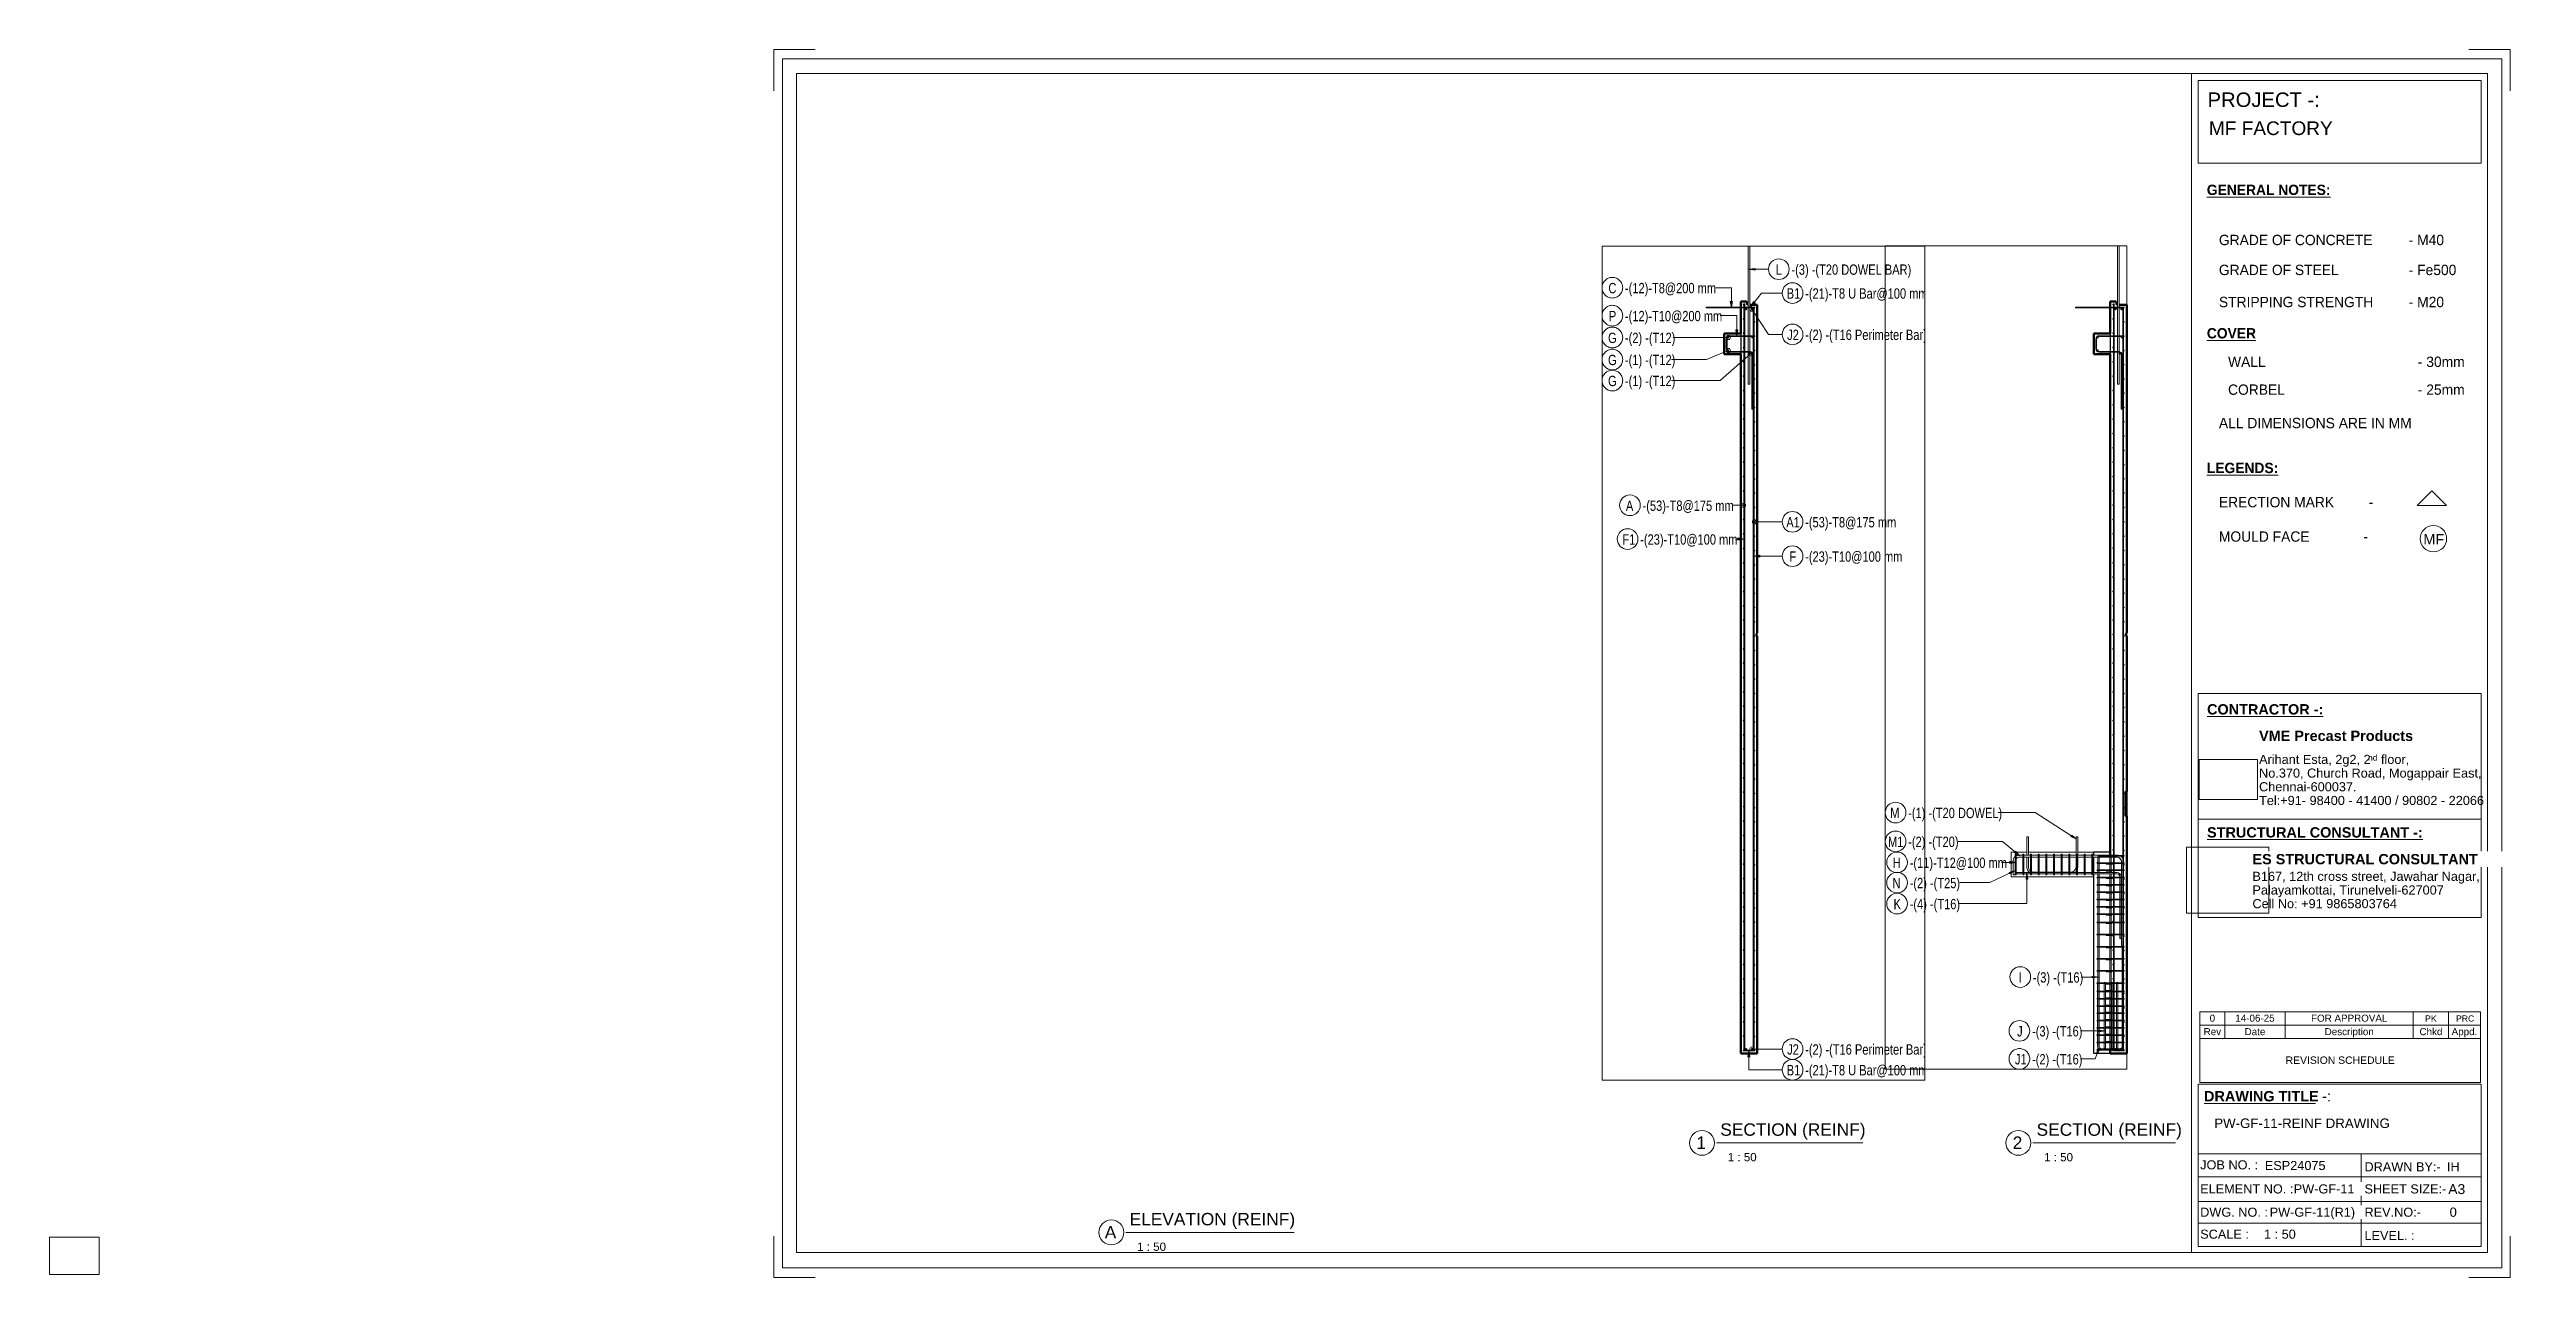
# Paper-space layout 'Layout1' of a CAD drawing. Header units: millimetres. Extents: x 0 to 599, y -1 to 296.
# The model-space entities are those that its viewports show. They can reach past a viewport. Long polylines and large blocks are cut down to what shows.
import ezdxf

# ---------------------------------------------------------------- set-up
doc = ezdxf.new("R2010")
doc.units = ezdxf.units.MM
for name, color, linetype, lineweight in [('A-DETL-THIN', 151, 'Continuous', 18), ('A-WALL', 113, 'Continuous', 25), ('G-ANNO-SCHD', 231, 'Continuous', 9), ('G-ANNO-TEXT', 231, 'Continuous', 9), ('G-ANNO-TTLB', 6, 'Continuous', 9), ('G-ANNO-TTLB-MEDM', 33, 'Continuous', 9), ('G-ANNO-TTLB-THIN', 151, 'Continuous', 9), ('S-BEAM', 12, 'Continuous', 18), ('S-RBAR', 171, 'Continuous', 18), ('S-RBAR-IDEN', 171, 'Continuous', 9)]:
    doc.layers.add(name, color=color, linetype=linetype, lineweight=lineweight)
doc.layers.add('G-ANNO-NPLT', color=191, linetype='Continuous')
doc.styles.add('Arial_10', font='arial.ttf', dxfattribs={"height": 1.8})
doc.styles.add('Arial_11', font='arial.ttf', dxfattribs={"height": 1.7})
doc.styles.add('Arial_12', font='arial.ttf', dxfattribs={"height": 2})
doc.styles.add('Arial_13', font='arial.ttf', dxfattribs={"height": 3})
doc.styles.add('Arial_14', font='arial.ttf', dxfattribs={"height": 1.5})
doc.styles.add('Arial_2', font='arial.ttf', dxfattribs={"height": 3.5})
doc.styles.add('Arial_3', font='arial.ttf', dxfattribs={"height": 2.2})
doc.styles.add('Arial_4', font='arial.ttf', dxfattribs={"height": 2.4})
doc.styles.add('Arial_5', font='arial.ttf', dxfattribs={"height": 2.5})
doc.styles.add('Arial_6', font='arial.ttf', dxfattribs={"height": 1.42976})
doc.styles.add('Arial_7', font='arial.ttf', dxfattribs={"height": 2.25})
doc.styles.add('Arial_8', font='arial.ttf', dxfattribs={"height": 3.3})
doc.styles.add('Arial_9', font='arial.ttf', dxfattribs={"height": 2.3})
doc.styles.add('Arial_B', font='arialbd.ttf', dxfattribs={"height": 2.5})
doc.styles.add('Nirmala UI Semilight', font='NirmalaS.ttf', dxfattribs={"width": 0.8, "height": 125})
doc.styles.add('Nirmala UI Semilight_2', font='NirmalaS.ttf', dxfattribs={"height": 2.5})
doc.styles.add('Nirmala UI Semilight_B', font='', dxfattribs={"height": 2.5})
doc.styles.get('Nirmala UI Semilight_B').set_extended_font_data('Nirmala UI Semilight', bold=True)
picture_1 = doc.add_image_def('image1.jpg', size_in_pixel=(996, 686))
picture_2 = doc.add_image_def('image2.jpg', size_in_pixel=(1600, 1280))

psp = doc.layouts.get("Layout1")

msp = doc.modelspace()

# ---------------------------------------------------------------- texts
at = {"layer": 'S-RBAR-IDEN', "char_height": 125, "attachment_point": 1, "style": 'Nirmala UI Semilight'}
for s, insert, width in [('-(3) -(T20 DOWEL BAR)', (18061.27, 8147.15), 1696.3707), ('L', (17871.54, 8147.15), 80.1687), ('-(12)-T8@200 mm', (16047.34, 7923.32), 1327.5945), ('C', (15847.02, 7923.32), 105.8227), ('-(21)-T8 U Bar@100 mm', (18226.93, 7858.26), 1750.8855), ('B1', (18004.2, 7858.26), 160.3375), ('-(12)-T10@200 mm', (16047.34, 7585.11), 1391.7295), ('P', (15852.22, 7585.11), 92.9957), ('J2', (18009.4, 7358.44), 147.5105), ('-(2) -(T16 Perimeter Bar)', (18226.93, 7358.44), 1747.6787), ('-(2) -(T12)', (16047.34, 7321.37), 705.485), ('G', (15843.02, 7321.37), 115.443), ('G', (15843.02, 7054.09), 115.443), ('-(1) -(T12)', (16047.34, 7054.09), 679.831), ('-(1) -(T12)', (16047.34, 6800.32), 679.831), ('G', (15843.02, 6800.32), 115.443), ('-(53)-T8@175 mm', (16260.25, 5291.8), 1324.3877), ('A', (16058.52, 5291.8), 109.0295), ('-(53)-T8@175 mm', (18226.93, 5091.86), 1324.3877), ('A1', (17998.8, 5091.86), 173.1645), ('-(23)-T10@100 mm', (16232.12, 4883.57), 1391.7295), ('F1', (16015.79, 4883.57), 144.3037), ('-(23)-T10@100 mm', (18226.93, 4676.43), 1391.7295), ('F', (18037.2, 4676.43), 80.1687), ('-(1) -(T20 DOWEL)', (20244.03, 1575.59), 1317.9742), ('M', (20026.51, 1575.59), 147.5105), ('-(2) -(T20)', (20244.03, 1226.59), 731.139), ('M1', (20000.11, 1226.59), 211.6455), ('-(11)-T12@100 mm', (20262.43, 973.06), 1340.4215), ('H', (20056.71, 973.06), 118.6497), ('N', (20054.11, 727.87), 125.0632), ('-(2) -(T25)', (20262.43, 727.87), 731.139), ('-(4) -(T16)', (20262.43, 474), 708.6917), ('K', (20067.31, 474), 92.9957), ('-(3) -(T16)', (21752.26, -413.23), 705.485), ('I', (21578.34, -413.23), 41.6877), ('-(3) -(T16)', (21742.26, -1064.54), 705.485), ('J', (21561.74, -1064.54), 57.7215), ('-(2) -(T16 Perimeter Bar)', (18226.93, -1284.25), 1747.6787), ('J2', (18009.4, -1284.25), 147.5105), ('-(2) -(T16)', (21742.26, -1403.38), 705.485), ('J1', (21535.34, -1403.38), 121.8565), ('-(21)-T8 U Bar@100 mm', (18226.93, -1534.92), 1750.8855), ('B1', (18004.2, -1534.92), 160.3375)]:
    msp.add_mtext(s, dxfattribs=dict(at, insert=insert, width=width))

# ---------------------------------------------------------------- blocks, each defined once
blk = doc.blocks.new('ES-Landscape-A3 - ES-Landscape-A3-502445-PW-GF-11-REINF DRAWING')
at = {"layer": 'G-ANNO-TTLB'}
for p, q in [((175.24, 296.27), (185.24, 296.27)), ((175.24, 296.27), (175.24, 286.27)), ((595.24, 296.27), (585.24, 296.27)), ((595.24, 296.27), (595.24, 286.27)), ((519.77, 140.54), (588.2, 140.54)), ((519.77, 86.33), (519.77, 140.54)), ((588.2, 86.33), (588.2, 140.54)), ((519.77, 110.14), (588.2, 110.14)), ((519.77, 6.78), (519.77, 46.03)), ((588.2, 6.78), (588.2, 46.03)), ((559.23, 29.2), (559.23, 6.78)), ((175.24, -0.73), (175.24, 9.27)), ((595.24, -0.73), (595.24, 9.27)), ((175.24, -0.73), (185.24, -0.73)), ((595.24, -0.73), (585.24, -0.73))]:
    blk.add_line(p, q, dxfattribs=at)
at = {"layer": 'G-ANNO-TTLB-MEDM'}
for p, q in [((180.73, 290.44), (180.73, 5.31)), ((180.73, 290.44), (589.79, 290.44)), ((518.17, 290.44), (518.17, 5.31)), ((519.77, 268.77), (519.77, 288.77)), ((519.77, 288.77), (588.2, 288.77)), ((588.2, 288.77), (588.2, 268.77)), ((589.79, 290.44), (589.79, 5.31)), ((588.2, 268.77), (519.77, 268.77)), ((519.77, 86.33), (588.2, 86.33)), ((519.77, 6.78), (588.2, 6.78)), ((180.73, 5.31), (589.79, 5.31))]:
    blk.add_line(p, q, dxfattribs=at)
at = {"layer": 'G-ANNO-TTLB-THIN'}
for p, q in [((177.29, 294.03), (177.29, 1.56)), ((593.23, 294.03), (177.29, 294.03)), ((593.23, 1.56), (593.23, 294.03)), ((519.77, 46.03), (588.2, 46.03)), ((519.77, 29.2), (588.2, 29.2)), ((519.77, 23.64), (588.2, 23.64)), ((519.77, 17.68), (588.2, 17.68)), ((519.77, 12.43), (588.2, 12.43)), ((177.29, 1.56), (593.23, 1.56))]:
    blk.add_line(p, q, dxfattribs=at)
at = {"layer": 'G-ANNO-TTLB', "char_height": 2.2, "attachment_point": 1, "style": 'Arial_3'}
for s, insert, width in [('No.370, Church Road, Mogappair East,', (534.5, 122.37), 63.4135), ('Tel:+91- 98400 - 41400 / 90802 - 22066 ', (534.5, 115.75), 65.2574), ('Chennai-600037.', (534.5, 119.06), 27.6582), ('Cell No: +91 9865803764', (532.9, 90.79), 41.0464), ('Palayamkottai, Tirunelveli-627007', (532.9, 94.09), 54.4346), ('JOB NO. :', (520.26, 27.61), 16.5949), ('DRAWN BY:-', (560, 27.14), 21.7257), ('ELEMENT NO. :', (520.26, 21.79), 26.5359), ('SHEET SIZE:-', (560, 21.79), 23.2489), ('DWG. NO. :', (520.26, 16.16), 19.481), ('REV.NO:-', (560, 16.16), 16.0338), ('SCALE :', (520.26, 10.84), 13.8692), ('LEVEL. :', (560, 10.53), 14.3502)]:
    blk.add_mtext(s, dxfattribs=dict(at, insert=insert, width=width))
at = {"layer": 'G-ANNO-TTLB'}
image = blk.add_image(picture_1, insert=(520, 114.84), size_in_units=(14.11, 9.72), dxfattribs=at)
image.dxf.flags = 7
image = blk.add_image(picture_2, insert=(516.95, 87.39), size_in_units=(19.92, 15.93), dxfattribs=at)
image.dxf.flags = 7
at = {"layer": 'G-ANNO-TTLB', "attachment_point": 1, "bg_fill": 3, "box_fill_scale": 1.25, "bg_fill_color": 256, "bg_fill_true_color": 13158600, "bg_fill_transparency": 0}
for s, insert, char_height, width, style in [('PROJECT -:', (522.05, 285.89), 3.5, 33.3502, 'Arial_2'), ('\\LCONTRACTOR -:', (521.92, 137.94), 2.5, 33.9114, 'Arial_B'), ('\\LSTRUCTURAL CONSULTANT -:', (521.92, 108.18), 2.5, 62.8523, 'Arial_B'), ('\\LDRAWING TITLE', (521.19, 44.36), 2.5, 33.4304, 'Arial_B'), ('A3', (580.27, 21.84), 2.4, 4.9705, 'Arial_4')]:
    blk.add_mtext(s, dxfattribs=dict(at, insert=insert, char_height=char_height, width=width, style=style))
at = {"layer": 'G-ANNO-TTLB', "char_height": 2.5, "attachment_point": 1, "style": 'Arial_B', "bg_fill": 3, "box_fill_scale": 1.25, "bg_fill_color": 256, "bg_fill_true_color": 13158600, "bg_fill_transparency": 0}
for s, insert, width in [('VME Precast Products', (534.5, 131.53), 45.135), ('ES STRUCTURAL CONSULTANT', (532.9, 101.7), 65.6582), ('\\fArial|b1|i0|c0|p34|; ', (548.78, 44.36), 1.2025)]:
    blk.add_mtext(s, dxfattribs=dict(at, insert=insert, width=width))
at = {"layer": 'G-ANNO-TTLB', "attachment_point": 1}
for s, insert, char_height, width, style in [('Arihant Esta, 2g2, 2', (534.5, 125.68), 2.2, 31.9873, 'Arial_3'), ('nd', (560.89, 125.72), 1.43, 2.7257, 'Arial_6'), (' floor,', (563.14, 125.68), 2.2, 9.1392, 'Arial_3'), ('B167, 12th cross street, Jawahar Nagar,', (532.9, 97.4), 2.2, 65.1772, 'Arial_3')]:
    blk.add_mtext(s, dxfattribs=dict(at, insert=insert, char_height=char_height, width=width, style=style))
at = {"layer": 'G-ANNO-TTLB', "insert": (549.77, 44.36), "char_height": 2.5, "width": 2.6456, "attachment_point": 1, "style": 'Arial_5', "bg_fill": 3, "box_fill_scale": 1.25, "bg_fill_color": 256, "bg_fill_true_color": 13158600, "bg_fill_transparency": 0}
blk.add_mtext('-:', dxfattribs=at)
blk = doc.blocks.new('Viewport - M_View Title-1040-PW-GF-11-REINF DRAWING')
at = {"layer": 'G-ANNO-TTLB'}
for start, end in [(360, 180), (180, 0)]:
    blk.add_arc((-3.5, 0), 3, start, end, dxfattribs=at)
blk = doc.blocks.new('M_Rebar Tag_rfa MARK - ARROW-794226-Elevation Right 1')
at = {"layer": 'S-RBAR-IDEN'}
blk.add_circle((13374.51, 8089.55), 125, dxfattribs=at)
blk = doc.blocks.new('M_Rebar Tag_rfa Dimension - ARROW-793927-Elevation Right 1')
at = {"layer": 'S-RBAR-IDEN'}
blk.add_circle((13540.16, 7800.66), 125, dxfattribs=at)
blk = doc.blocks.new('M_Rebar Tag_rfa MARK - DOT 1 MM-794228-Elevation Right 1')
at = {"layer": 'S-RBAR-IDEN'}
blk.add_circle((11360.58, 7263.77), 125, dxfattribs=at)
blk = doc.blocks.new('M_Rebar Tag_rfa Dimension - DOT-793929-Elevation Right 1')
at = {"layer": 'S-RBAR-IDEN'}
blk.add_circle((11573.49, 5234.2), 125, dxfattribs=at)
blk = doc.blocks.new('M_Rebar Tag_rfa MARK - ARROW-794226-Elevation Right 2')
at = {"layer": 'S-RBAR-IDEN'}
blk.add_circle((10317.37, 1168.99), 125, dxfattribs=at)
blk = doc.blocks.new('M_Rebar Tag_rfa Dimension - ARROW-793927-Elevation Right 2')
at = {"layer": 'S-RBAR-IDEN'}
blk.add_circle((10335.77, 915.45), 125, dxfattribs=at)

# ---------------------------------------------------------------- hatches: boundary and pattern name
at = {"layer": 'S-RBAR'}
for points in [[(17481.8, 7660.01), (17485.8, 7664.01), (17481.8, 7668.01), (17477.8, 7664.01)], [(22721.7, 7660.01), (22725.7, 7664.01), (22721.7, 7668.01), (22717.7, 7664.01)], [(17613.8, 7622), (17617.8, 7626), (17613.8, 7630), (17609.8, 7626)], [(22853.7, 7622), (22857.7, 7626), (22853.7, 7630), (22849.7, 7626)], [(17515.49, 7600.02), (17521.01, 7607.63), (17515.49, 7615.24), (17506.54, 7612.33), (17506.54, 7602.93)], [(17586.3, 7600.02), (17591.82, 7607.63), (17586.3, 7615.24), (17577.35, 7612.33), (17577.35, 7602.93)], [(22755.38, 7600.02), (22760.91, 7607.63), (22755.38, 7615.24), (22746.44, 7612.33), (22746.44, 7602.93)], [(22826.19, 7600.02), (22831.72, 7607.63), (22826.19, 7615.24), (22817.25, 7612.33), (22817.25, 7602.93)], [(17481.8, 7486.45), (17485.8, 7490.45), (17481.8, 7494.45), (17477.8, 7490.45)], [(22721.7, 7486.45), (22725.7, 7490.45), (22721.7, 7494.45), (22717.7, 7490.45)], [(17613.8, 7449.17), (17617.8, 7453.17), (17613.8, 7457.17), (17609.8, 7453.17)], [(22853.7, 7449.17), (22857.7, 7453.17), (22853.7, 7457.17), (22849.7, 7453.17)], [(17481.8, 7312.89), (17485.8, 7316.89), (17481.8, 7320.89), (17477.8, 7316.89)], [(22721.7, 7312.89), (22725.7, 7316.89), (22721.7, 7320.89), (22717.7, 7316.89)], [(17613.8, 7276.35), (17617.8, 7280.35), (17613.8, 7284.35), (17609.8, 7280.35)], [(22853.7, 7276.35), (22857.7, 7280.35), (22853.7, 7284.35), (22849.7, 7280.35)], [(17297.19, 7257.67), (17303.19, 7263.67), (17297.19, 7269.67), (17291.19, 7263.67)], [(17587.8, 7257.67), (17593.8, 7263.67), (17587.8, 7269.67), (17581.8, 7263.67)], [(22537.09, 7257.67), (22543.09, 7263.67), (22537.09, 7269.67), (22531.09, 7263.67)], [(22827.7, 7257.67), (22833.7, 7263.67), (22827.7, 7269.67), (22821.7, 7263.67)], [(17481.8, 7139.33), (17485.8, 7143.33), (17481.8, 7147.33), (17477.8, 7143.33)], [(22721.7, 7139.33), (22725.7, 7143.33), (22721.7, 7147.33), (22717.7, 7143.33)], [(17297.19, 7101.07), (17303.19, 7107.07), (17297.19, 7113.07), (17291.19, 7107.07)], [(17613.8, 7103.52), (17617.8, 7107.52), (17613.8, 7111.52), (17609.8, 7107.52)], [(22537.09, 7101.07), (22543.09, 7107.07), (22537.09, 7113.07), (22531.09, 7107.07)], [(22853.7, 7103.52), (22857.7, 7107.52), (22853.7, 7111.52), (22849.7, 7107.52)], [(17569.52, 7062.8), (17575.52, 7068.8), (17569.52, 7074.8), (17563.52, 7068.8)], [(22809.42, 7062.8), (22815.42, 7068.8), (22809.42, 7074.8), (22803.42, 7068.8)], [(17481.8, 6965.78), (17485.8, 6969.78), (17481.8, 6973.78), (17477.8, 6969.78)], [(22721.7, 6965.78), (22725.7, 6969.78), (22721.7, 6973.78), (22717.7, 6969.78)], [(17613.8, 6930.69), (17617.8, 6934.69), (17613.8, 6938.69), (17609.8, 6934.69)], [(22853.7, 6930.69), (22857.7, 6934.69), (22853.7, 6938.69), (22849.7, 6934.69)], [(17481.8, 6792.22), (17485.8, 6796.22), (17481.8, 6800.22), (17477.8, 6796.22)], [(22721.7, 6792.22), (22725.7, 6796.22), (22721.7, 6800.22), (22717.7, 6796.22)], [(17613.8, 6757.87), (17617.8, 6761.87), (17613.8, 6765.87), (17609.8, 6761.87)], [(22853.7, 6757.87), (22857.7, 6761.87), (22853.7, 6765.87), (22849.7, 6761.87)], [(17481.8, 6618.66), (17485.8, 6622.66), (17481.8, 6626.66), (17477.8, 6622.66)], [(22721.7, 6618.66), (22725.7, 6622.66), (22721.7, 6626.66), (22717.7, 6622.66)], [(17613.8, 6585.04), (17617.8, 6589.04), (17613.8, 6593.04), (17609.8, 6589.04)], [(22853.7, 6585.04), (22857.7, 6589.04), (22853.7, 6593.04), (22849.7, 6589.04)], [(17481.8, 6445.1), (17485.8, 6449.1), (17481.8, 6453.1), (17477.8, 6449.1)], [(22721.7, 6445.1), (22725.7, 6449.1), (22721.7, 6453.1), (22717.7, 6449.1)], [(17613.8, 6412.21), (17617.8, 6416.21), (17613.8, 6420.21), (17609.8, 6416.21)], [(22853.7, 6412.21), (22857.7, 6416.21), (22853.7, 6420.21), (22849.7, 6416.21)], [(17481.8, 6271.54), (17485.8, 6275.54), (17481.8, 6279.54), (17477.8, 6275.54)], [(22721.7, 6271.54), (22725.7, 6275.54), (22721.7, 6279.54), (22717.7, 6275.54)], [(17613.8, 6239.38), (17617.8, 6243.38), (17613.8, 6247.38), (17609.8, 6243.38)], [(22853.7, 6239.38), (22857.7, 6243.38), (22853.7, 6247.38), (22849.7, 6243.38)], [(17481.8, 6097.99), (17485.8, 6101.99), (17481.8, 6105.99), (17477.8, 6101.99)], [(22721.7, 6097.99), (22725.7, 6101.99), (22721.7, 6105.99), (22717.7, 6101.99)], [(17613.8, 6066.56), (17617.8, 6070.56), (17613.8, 6074.56), (17609.8, 6070.56)], [(22853.7, 6066.56), (22857.7, 6070.56), (22853.7, 6074.56), (22849.7, 6070.56)], [(17481.8, 5924.43), (17485.8, 5928.43), (17481.8, 5932.43), (17477.8, 5928.43)], [(22721.7, 5924.43), (22725.7, 5928.43), (22721.7, 5932.43), (22717.7, 5928.43)], [(17613.8, 5893.73), (17617.8, 5897.73), (17613.8, 5901.73), (17609.8, 5897.73)], [(22853.7, 5893.73), (22857.7, 5897.73), (22853.7, 5901.73), (22849.7, 5897.73)], [(17481.8, 5750.87), (17485.8, 5754.87), (17481.8, 5758.87), (17477.8, 5754.87)], [(22721.7, 5750.87), (22725.7, 5754.87), (22721.7, 5758.87), (22717.7, 5754.87)], [(17613.8, 5720.9), (17617.8, 5724.9), (17613.8, 5728.9), (17609.8, 5724.9)], [(22853.7, 5720.9), (22857.7, 5724.9), (22853.7, 5728.9), (22849.7, 5724.9)], [(17481.8, 5577.31), (17485.8, 5581.31), (17481.8, 5585.31), (17477.8, 5581.31)], [(22721.7, 5577.31), (22725.7, 5581.31), (22721.7, 5585.31), (22717.7, 5581.31)], [(17613.8, 5548.08), (17617.8, 5552.08), (17613.8, 5556.08), (17609.8, 5552.08)], [(22853.7, 5548.08), (22857.7, 5552.08), (22853.7, 5556.08), (22849.7, 5552.08)], [(17481.8, 5403.76), (17485.8, 5407.76), (17481.8, 5411.76), (17477.8, 5407.76)], [(22721.7, 5403.76), (22725.7, 5407.76), (22721.7, 5411.76), (22717.7, 5407.76)], [(17613.8, 5375.25), (17617.8, 5379.25), (17613.8, 5383.25), (17609.8, 5379.25)], [(22853.7, 5375.25), (22857.7, 5379.25), (22853.7, 5383.25), (22849.7, 5379.25)], [(17481.8, 5230.2), (17485.8, 5234.2), (17481.8, 5238.2), (17477.8, 5234.2)], [(22721.7, 5230.2), (22725.7, 5234.2), (22721.7, 5238.2), (22717.7, 5234.2)], [(17613.8, 5202.42), (17617.8, 5206.42), (17613.8, 5210.42), (17609.8, 5206.42)], [(22853.7, 5202.42), (22857.7, 5206.42), (22853.7, 5210.42), (22849.7, 5206.42)], [(17481.8, 5056.64), (17485.8, 5060.64), (17481.8, 5064.64), (17477.8, 5060.64)], [(22721.7, 5056.64), (22725.7, 5060.64), (22721.7, 5064.64), (22717.7, 5060.64)], [(17613.8, 5029.6), (17617.8, 5033.6), (17613.8, 5037.6), (17609.8, 5033.6)], [(22853.7, 5029.6), (22857.7, 5033.6), (22853.7, 5037.6), (22849.7, 5033.6)], [(17481.8, 4883.08), (17485.8, 4887.08), (17481.8, 4891.08), (17477.8, 4887.08)], [(22721.7, 4883.08), (22725.7, 4887.08), (22721.7, 4891.08), (22717.7, 4887.08)], [(17613.8, 4856.77), (17617.8, 4860.77), (17613.8, 4864.77), (17609.8, 4860.77)], [(22853.7, 4856.77), (22857.7, 4860.77), (22853.7, 4864.77), (22849.7, 4860.77)], [(17481.8, 4709.52), (17485.8, 4713.52), (17481.8, 4717.52), (17477.8, 4713.52)], [(22721.7, 4709.52), (22725.7, 4713.52), (22721.7, 4717.52), (22717.7, 4713.52)], [(17613.8, 4683.94), (17617.8, 4687.94), (17613.8, 4691.94), (17609.8, 4687.94)], [(22853.7, 4683.94), (22857.7, 4687.94), (22853.7, 4691.94), (22849.7, 4687.94)], [(17481.8, 4535.97), (17485.8, 4539.97), (17481.8, 4543.97), (17477.8, 4539.97)], [(22721.7, 4535.97), (22725.7, 4539.97), (22721.7, 4543.97), (22717.7, 4539.97)], [(17613.8, 4511.12), (17617.8, 4515.12), (17613.8, 4519.12), (17609.8, 4515.12)], [(22853.7, 4511.12), (22857.7, 4515.12), (22853.7, 4519.12), (22849.7, 4515.12)], [(17481.8, 4362.41), (17485.8, 4366.41), (17481.8, 4370.41), (17477.8, 4366.41)], [(22721.7, 4362.41), (22725.7, 4366.41), (22721.7, 4370.41), (22717.7, 4366.41)], [(17613.8, 4338.29), (17617.8, 4342.29), (17613.8, 4346.29), (17609.8, 4342.29)], [(22853.7, 4338.29), (22857.7, 4342.29), (22853.7, 4346.29), (22849.7, 4342.29)], [(17481.8, 4188.85), (17485.8, 4192.85), (17481.8, 4196.85), (17477.8, 4192.85)], [(22721.7, 4188.85), (22725.7, 4192.85), (22721.7, 4196.85), (22717.7, 4192.85)], [(17613.8, 4165.46), (17617.8, 4169.46), (17613.8, 4173.46), (17609.8, 4169.46)], [(22853.7, 4165.46), (22857.7, 4169.46), (22853.7, 4173.46), (22849.7, 4169.46)], [(17481.8, 4015.29), (17485.8, 4019.29), (17481.8, 4023.29), (17477.8, 4019.29)], [(22721.7, 4015.29), (22725.7, 4019.29), (22721.7, 4023.29), (22717.7, 4019.29)], [(17613.8, 3992.63), (17617.8, 3996.63), (17613.8, 4000.63), (17609.8, 3996.63)], [(22853.7, 3992.63), (22857.7, 3996.63), (22853.7, 4000.63), (22849.7, 3996.63)], [(17481.8, 3841.73), (17485.8, 3845.73), (17481.8, 3849.73), (17477.8, 3845.73)], [(22721.7, 3841.73), (22725.7, 3845.73), (22721.7, 3849.73), (22717.7, 3845.73)], [(17613.8, 3819.81), (17617.8, 3823.81), (17613.8, 3827.81), (17609.8, 3823.81)], [(22853.7, 3819.81), (22857.7, 3823.81), (22853.7, 3827.81), (22849.7, 3823.81)], [(17481.8, 3668.18), (17485.8, 3672.18), (17481.8, 3676.18), (17477.8, 3672.18)], [(22721.7, 3668.18), (22725.7, 3672.18), (22721.7, 3676.18), (22717.7, 3672.18)], [(17613.8, 3646.98), (17617.8, 3650.98), (17613.8, 3654.98), (17609.8, 3650.98)], [(22853.7, 3646.98), (22857.7, 3650.98), (22853.7, 3654.98), (22849.7, 3650.98)], [(17481.8, 3494.62), (17485.8, 3498.62), (17481.8, 3502.62), (17477.8, 3498.62)], [(22721.7, 3494.62), (22725.7, 3498.62), (22721.7, 3502.62), (22717.7, 3498.62)], [(17613.8, 3474.15), (17617.8, 3478.15), (17613.8, 3482.15), (17609.8, 3478.15)], [(22853.7, 3474.15), (22857.7, 3478.15), (22853.7, 3482.15), (22849.7, 3478.15)], [(17481.8, 3321.06), (17485.8, 3325.06), (17481.8, 3329.06), (17477.8, 3325.06)], [(22721.7, 3321.06), (22725.7, 3325.06), (22721.7, 3329.06), (22717.7, 3325.06)], [(17613.8, 3301.33), (17617.8, 3305.33), (17613.8, 3309.33), (17609.8, 3305.33)], [(22853.7, 3301.33), (22857.7, 3305.33), (22853.7, 3309.33), (22849.7, 3305.33)], [(17481.8, 3147.5), (17485.8, 3151.5), (17481.8, 3155.5), (17477.8, 3151.5)], [(22721.7, 3147.5), (22725.7, 3151.5), (22721.7, 3155.5), (22717.7, 3151.5)], [(17613.8, 3128.5), (17617.8, 3132.5), (17613.8, 3136.5), (17609.8, 3132.5)], [(22853.7, 3128.5), (22857.7, 3132.5), (22853.7, 3136.5), (22849.7, 3132.5)], [(17481.8, 2973.95), (17485.8, 2977.95), (17481.8, 2981.95), (17477.8, 2977.95)], [(22721.7, 2973.95), (22725.7, 2977.95), (22721.7, 2981.95), (22717.7, 2977.95)], [(17613.8, 2955.67), (17617.8, 2959.67), (17613.8, 2963.67), (17609.8, 2959.67)], [(22853.7, 2955.67), (22857.7, 2959.67), (22853.7, 2963.67), (22849.7, 2959.67)], [(17481.8, 2800.39), (17485.8, 2804.39), (17481.8, 2808.39), (17477.8, 2804.39)], [(22721.7, 2800.39), (22725.7, 2804.39), (22721.7, 2808.39), (22717.7, 2804.39)], [(17613.8, 2782.85), (17617.8, 2786.85), (17613.8, 2790.85), (17609.8, 2786.85)], [(22853.7, 2782.85), (22857.7, 2786.85), (22853.7, 2790.85), (22849.7, 2786.85)], [(17481.8, 2626.83), (17485.8, 2630.83), (17481.8, 2634.83), (17477.8, 2630.83)], [(22721.7, 2626.83), (22725.7, 2630.83), (22721.7, 2634.83), (22717.7, 2630.83)], [(17613.8, 2610.02), (17617.8, 2614.02), (17613.8, 2618.02), (17609.8, 2614.02)], [(22853.7, 2610.02), (22857.7, 2614.02), (22853.7, 2618.02), (22849.7, 2614.02)], [(17481.8, 2453.27), (17485.8, 2457.27), (17481.8, 2461.27), (17477.8, 2457.27)], [(22721.7, 2453.27), (22725.7, 2457.27), (22721.7, 2461.27), (22717.7, 2457.27)], [(17613.8, 2437.19), (17617.8, 2441.19), (17613.8, 2445.19), (17609.8, 2441.19)], [(22853.7, 2437.19), (22857.7, 2441.19), (22853.7, 2445.19), (22849.7, 2441.19)], [(17481.8, 2279.71), (17485.8, 2283.71), (17481.8, 2287.71), (17477.8, 2283.71)], [(22721.7, 2279.71), (22725.7, 2283.71), (22721.7, 2287.71), (22717.7, 2283.71)], [(17613.8, 2264.37), (17617.8, 2268.37), (17613.8, 2272.37), (17609.8, 2268.37)], [(22853.7, 2264.37), (22857.7, 2268.37), (22853.7, 2272.37), (22849.7, 2268.37)], [(17481.8, 2106.16), (17485.8, 2110.16), (17481.8, 2114.16), (17477.8, 2110.16)], [(22721.7, 2106.16), (22725.7, 2110.16), (22721.7, 2114.16), (22717.7, 2110.16)], [(17613.8, 2091.54), (17617.8, 2095.54), (17613.8, 2099.54), (17609.8, 2095.54)], [(22853.7, 2091.54), (22857.7, 2095.54), (22853.7, 2099.54), (22849.7, 2095.54)], [(17481.8, 1932.6), (17485.8, 1936.6), (17481.8, 1940.6), (17477.8, 1936.6)], [(22721.7, 1932.6), (22725.7, 1936.6), (22721.7, 1940.6), (22717.7, 1936.6)], [(17613.8, 1918.71), (17617.8, 1922.71), (17613.8, 1926.71), (17609.8, 1922.71)], [(22853.7, 1918.71), (22857.7, 1922.71), (22853.7, 1926.71), (22849.7, 1922.71)], [(17481.8, 1759.04), (17485.8, 1763.04), (17481.8, 1767.04), (17477.8, 1763.04)], [(22721.7, 1759.04), (22725.7, 1763.04), (22721.7, 1767.04), (22717.7, 1763.04)], [(17613.8, 1745.88), (17617.8, 1749.88), (17613.8, 1753.88), (17609.8, 1749.88)], [(22853.7, 1745.88), (22857.7, 1749.88), (22853.7, 1753.88), (22849.7, 1749.88)], [(17481.8, 1585.48), (17485.8, 1589.48), (17481.8, 1593.48), (17477.8, 1589.48)], [(22721.7, 1585.48), (22725.7, 1589.48), (22721.7, 1593.48), (22717.7, 1589.48)], [(17613.8, 1573.06), (17617.8, 1577.06), (17613.8, 1581.06), (17609.8, 1577.06)], [(22853.7, 1573.06), (22857.7, 1577.06), (22853.7, 1581.06), (22849.7, 1577.06)], [(17481.8, 1411.93), (17485.8, 1415.93), (17481.8, 1419.93), (17477.8, 1415.93)], [(22721.7, 1411.93), (22725.7, 1415.93), (22721.7, 1419.93), (22717.7, 1415.93)], [(17613.8, 1400.23), (17617.8, 1404.23), (17613.8, 1408.23), (17609.8, 1404.23)], [(22853.7, 1400.23), (22857.7, 1404.23), (22853.7, 1408.23), (22849.7, 1404.23)], [(17481.8, 1238.37), (17485.8, 1242.37), (17481.8, 1246.37), (17477.8, 1242.37)], [(22721.7, 1238.37), (22725.7, 1242.37), (22721.7, 1246.37), (22717.7, 1242.37)], [(17613.8, 1227.4), (17617.8, 1231.4), (17613.8, 1235.4), (17609.8, 1231.4)], [(22853.7, 1227.4), (22857.7, 1231.4), (22853.7, 1235.4), (22849.7, 1231.4)], [(17481.8, 1064.81), (17485.8, 1068.81), (17481.8, 1072.81), (17477.8, 1068.81)], [(22721.7, 1064.81), (22725.7, 1068.81), (22721.7, 1072.81), (22717.7, 1068.81)], [(17613.8, 1054.58), (17617.8, 1058.58), (17613.8, 1062.58), (17609.8, 1058.58)], [(22853.7, 1054.58), (22857.7, 1058.58), (22853.7, 1062.58), (22849.7, 1058.58)], [(17481.8, 891.25), (17485.8, 895.25), (17481.8, 899.25), (17477.8, 895.25)], [(22721.7, 891.25), (22725.7, 895.25), (22721.7, 899.25), (22717.7, 895.25)], [(17613.8, 881.75), (17617.8, 885.75), (17613.8, 889.75), (17609.8, 885.75)], [(22853.7, 881.75), (22857.7, 885.75), (22853.7, 889.75), (22849.7, 885.75)], [(17481.8, 717.69), (17485.8, 721.69), (17481.8, 725.69), (17477.8, 721.69)], [(22721.7, 717.69), (22725.7, 721.69), (22721.7, 725.69), (22717.7, 721.69)], [(17613.8, 708.92), (17617.8, 712.92), (17613.8, 716.92), (17609.8, 712.92)], [(22853.7, 708.92), (22857.7, 712.92), (22853.7, 716.92), (22849.7, 712.92)], [(17481.8, 544.14), (17485.8, 548.14), (17481.8, 552.14), (17477.8, 548.14)], [(22721.7, 544.14), (22725.7, 548.14), (22721.7, 552.14), (22717.7, 548.14)], [(17613.8, 536.1), (17617.8, 540.1), (17613.8, 544.1), (17609.8, 540.1)], [(22853.7, 536.1), (22857.7, 540.1), (22853.7, 544.1), (22849.7, 540.1)], [(17481.8, 370.58), (17485.8, 374.58), (17481.8, 378.58), (17477.8, 374.58)], [(22721.7, 370.58), (22725.7, 374.58), (22721.7, 378.58), (22717.7, 374.58)], [(17613.8, 363.27), (17617.8, 367.27), (17613.8, 371.27), (17609.8, 367.27)], [(22853.7, 363.27), (22857.7, 367.27), (22853.7, 371.27), (22849.7, 367.27), (22852.98, 363.99)], [(17481.8, 197.02), (17485.8, 201.02), (17481.8, 205.02), (17477.8, 201.02)], [(22721.7, 197.02), (22725.7, 201.02), (22721.7, 205.02), (22717.7, 201.02)], [(17613.8, 190.44), (17617.8, 194.44), (17613.8, 198.44), (17609.8, 194.44)], [(22853.7, 190.44), (22857.7, 194.44), (22853.7, 198.44), (22849.7, 194.44)], [(17481.8, 23.46), (17485.8, 27.46), (17481.8, 31.46), (17477.8, 27.46)], [(17613.8, 17.62), (17617.8, 21.62), (17613.8, 25.62), (17609.8, 21.62)], [(22721.7, 23.46), (22725.7, 27.46), (22721.7, 31.46), (22717.7, 27.46)], [(22853.7, 17.62), (22857.7, 21.62), (22853.7, 25.62), (22849.7, 21.62)], [(17481.8, -150.1), (17485.8, -146.1), (17481.8, -142.1), (17477.8, -146.1)], [(22721.7, -150.1), (22725.7, -146.1), (22721.7, -142.1), (22717.7, -146.1), (22718.26, -146.66)], [(17613.8, -155.21), (17617.8, -151.21), (17613.8, -147.21), (17609.8, -151.21)], [(22853.7, -155.21), (22857.7, -151.21), (22853.7, -147.21), (22849.7, -151.21)], [(17481.8, -323.65), (17485.8, -319.65), (17481.8, -315.65), (17477.8, -319.65)], [(22721.7, -323.65), (22725.7, -319.65), (22721.7, -315.65), (22717.7, -319.65)], [(17613.8, -328.04), (17617.8, -324.04), (17613.8, -320.04), (17609.8, -324.04)], [(22853.7, -328.04), (22857.7, -324.04), (22853.7, -320.04), (22849.7, -324.04)], [(17481.8, -497.21), (17485.8, -493.21), (17481.8, -489.21), (17477.8, -493.21)], [(17613.8, -500.87), (17617.8, -496.87), (17613.8, -492.87), (17609.8, -496.87)], [(22721.7, -497.21), (22725.7, -493.21), (22721.7, -489.21), (22717.7, -493.21)], [(22853.7, -500.87), (22857.7, -496.87), (22853.7, -492.87), (22849.7, -496.87)], [(17481.8, -670.77), (17485.8, -666.77), (17481.8, -662.77), (17477.8, -666.77)], [(22721.7, -670.77), (22725.7, -666.77), (22721.7, -662.77), (22717.7, -666.77)], [(17613.8, -673.69), (17617.8, -669.69), (17613.8, -665.69), (17609.8, -669.69)], [(22853.7, -673.69), (22857.7, -669.69), (22853.7, -665.69), (22849.7, -669.69)], [(17481.8, -844.33), (17485.8, -840.33), (17481.8, -836.33), (17477.8, -840.33)], [(17613.8, -846.52), (17617.8, -842.52), (17613.8, -838.52), (17609.8, -842.52)], [(22721.7, -844.33), (22725.7, -840.33), (22721.7, -836.33), (22717.7, -840.33)], [(22853.7, -846.52), (22857.7, -842.52), (22853.7, -838.52), (22849.7, -842.52)], [(17481.8, -1017.88), (17485.8, -1013.88), (17481.8, -1009.88), (17477.8, -1013.88)], [(17613.8, -1019.35), (17617.8, -1015.35), (17613.8, -1011.35), (17609.8, -1015.35)], [(22721.7, -1017.88), (22725.7, -1013.88), (22721.7, -1009.88), (22717.7, -1013.88)], [(22853.7, -1019.35), (22857.7, -1015.35), (22853.7, -1011.35), (22849.7, -1015.35)], [(17481.8, -1191.44), (17485.8, -1187.44), (17481.8, -1183.44), (17477.8, -1187.44)], [(17613.8, -1192.17), (17617.8, -1188.17), (17613.8, -1184.17), (17609.8, -1188.17)], [(22721.7, -1191.44), (22725.7, -1187.44), (22721.7, -1183.44), (22717.7, -1187.44)], [(22853.7, -1192.17), (22857.7, -1188.17), (22853.7, -1184.17), (22849.7, -1188.17)], [(17510.54, -1350.86), (17519.49, -1347.95), (17519.49, -1338.55), (17510.54, -1335.64), (17505.01, -1343.25)], [(17581.35, -1350.86), (17590.3, -1347.95), (17590.3, -1338.55), (17581.35, -1335.64), (17575.82, -1343.25)], [(22750.44, -1350.86), (22759.38, -1347.95), (22759.38, -1338.55), (22750.44, -1335.64), (22744.91, -1343.25)], [(22821.25, -1350.86), (22830.19, -1347.95), (22830.19, -1338.55), (22821.25, -1335.64), (22815.72, -1343.25)], [(17481.8, -1365), (17485.8, -1361), (17481.8, -1357), (17477.8, -1361)], [(17613.8, -1365), (17617.8, -1361), (17613.8, -1357), (17609.8, -1361)], [(22721.7, -1365), (22725.7, -1361), (22721.7, -1357), (22717.7, -1361)], [(22853.7, -1365), (22857.7, -1361), (22853.7, -1357), (22849.7, -1361)]]:
    msp.add_hatch(color=256, dxfattribs=at).paths.add_polyline_path(points)
h = msp.add_hatch(color=256, dxfattribs=at)
edge = h.paths.add_edge_path()
edge.add_arc((17481.8, 7664.01), 4, 0, 360)
h = msp.add_hatch(color=256, dxfattribs=at)
edge = h.paths.add_edge_path()
edge.add_arc((22721.7, 7664.01), 4, 0, 360)
h = msp.add_hatch(color=256, dxfattribs=at)
edge = h.paths.add_edge_path()
edge.add_arc((17613.8, 7626), 4, 0, 360)
h = msp.add_hatch(color=256, dxfattribs=at)
edge = h.paths.add_edge_path()
edge.add_arc((22853.7, 7626), 4, 0, 360)
h = msp.add_hatch(color=256, dxfattribs=at)
edge = h.paths.add_edge_path()
edge.add_arc((17513.01, 7607.63), 8, 0, 360)
h = msp.add_hatch(color=256, dxfattribs=at)
edge = h.paths.add_edge_path()
edge.add_arc((17583.82, 7607.63), 8, 0, 360)
h = msp.add_hatch(color=256, dxfattribs=at)
edge = h.paths.add_edge_path()
edge.add_arc((22752.91, 7607.63), 8, 0, 360)
h = msp.add_hatch(color=256, dxfattribs=at)
edge = h.paths.add_edge_path()
edge.add_arc((22823.72, 7607.63), 8, 0, 360)
h = msp.add_hatch(color=256, dxfattribs=at)
edge = h.paths.add_edge_path()
edge.add_arc((17481.8, 7490.45), 4, 0, 360)
h = msp.add_hatch(color=256, dxfattribs=at)
edge = h.paths.add_edge_path()
edge.add_arc((22721.7, 7490.45), 4, 0, 360)
h = msp.add_hatch(color=256, dxfattribs=at)
edge = h.paths.add_edge_path()
edge.add_arc((17613.8, 7453.17), 4, 0, 360)
h = msp.add_hatch(color=256, dxfattribs=at)
edge = h.paths.add_edge_path()
edge.add_arc((22853.7, 7453.17), 4, 0, 360)
h = msp.add_hatch(color=256, dxfattribs=at)
edge = h.paths.add_edge_path()
edge.add_arc((17481.8, 7316.89), 4, 0, 360)
h = msp.add_hatch(color=256, dxfattribs=at)
edge = h.paths.add_edge_path()
edge.add_arc((22721.7, 7316.89), 4, 0, 360)
h = msp.add_hatch(color=256, dxfattribs=at)
edge = h.paths.add_edge_path()
edge.add_arc((17613.8, 7280.35), 4, 0, 360)
h = msp.add_hatch(color=256, dxfattribs=at)
edge = h.paths.add_edge_path()
edge.add_arc((22853.7, 7280.35), 4, 0, 360)
h = msp.add_hatch(color=256, dxfattribs=at)
edge = h.paths.add_edge_path()
edge.add_arc((17297.19, 7263.67), 6, 0, 360)
h = msp.add_hatch(color=256, dxfattribs=at)
edge = h.paths.add_edge_path()
edge.add_arc((17587.8, 7263.67), 6, 0, 360)
h = msp.add_hatch(color=256, dxfattribs=at)
edge = h.paths.add_edge_path()
edge.add_arc((22537.09, 7263.67), 6, 0, 360)
h = msp.add_hatch(color=256, dxfattribs=at)
edge = h.paths.add_edge_path()
edge.add_arc((22827.7, 7263.67), 6, 0, 360)
h = msp.add_hatch(color=256, dxfattribs=at)
edge = h.paths.add_edge_path()
edge.add_arc((17481.8, 7143.33), 4, 0, 360)
h = msp.add_hatch(color=256, dxfattribs=at)
edge = h.paths.add_edge_path()
edge.add_arc((22721.7, 7143.33), 4, 0, 360)
h = msp.add_hatch(color=256, dxfattribs=at)
edge = h.paths.add_edge_path()
edge.add_arc((17297.19, 7107.07), 6, 0, 360)
h = msp.add_hatch(color=256, dxfattribs=at)
edge = h.paths.add_edge_path()
edge.add_arc((17613.8, 7107.52), 4, 0, 360)
h = msp.add_hatch(color=256, dxfattribs=at)
edge = h.paths.add_edge_path()
edge.add_arc((22537.09, 7107.07), 6, 0, 360)
h = msp.add_hatch(color=256, dxfattribs=at)
edge = h.paths.add_edge_path()
edge.add_arc((22853.7, 7107.52), 4, 0, 360)
h = msp.add_hatch(color=256, dxfattribs=at)
edge = h.paths.add_edge_path()
edge.add_arc((17569.52, 7068.8), 6, 0, 360)
h = msp.add_hatch(color=256, dxfattribs=at)
edge = h.paths.add_edge_path()
edge.add_arc((22809.42, 7068.8), 6, 0, 360)
h = msp.add_hatch(color=256, dxfattribs=at)
edge = h.paths.add_edge_path()
edge.add_arc((17481.8, 6969.78), 4, 0, 360)
h = msp.add_hatch(color=256, dxfattribs=at)
edge = h.paths.add_edge_path()
edge.add_arc((22721.7, 6969.78), 4, 0, 360)
h = msp.add_hatch(color=256, dxfattribs=at)
edge = h.paths.add_edge_path()
edge.add_arc((17613.8, 6934.69), 4, 0, 360)
h = msp.add_hatch(color=256, dxfattribs=at)
edge = h.paths.add_edge_path()
edge.add_arc((22853.7, 6934.69), 4, 0, 360)
h = msp.add_hatch(color=256, dxfattribs=at)
edge = h.paths.add_edge_path()
edge.add_arc((17481.8, 6796.22), 4, 0, 360)
h = msp.add_hatch(color=256, dxfattribs=at)
edge = h.paths.add_edge_path()
edge.add_arc((22721.7, 6796.22), 4, 0, 360)
h = msp.add_hatch(color=256, dxfattribs=at)
edge = h.paths.add_edge_path()
edge.add_arc((17613.8, 6761.87), 4, 0, 360)
h = msp.add_hatch(color=256, dxfattribs=at)
edge = h.paths.add_edge_path()
edge.add_arc((22853.7, 6761.87), 4, 0, 360)
h = msp.add_hatch(color=256, dxfattribs=at)
edge = h.paths.add_edge_path()
edge.add_arc((17481.8, 6622.66), 4, 0, 360)
h = msp.add_hatch(color=256, dxfattribs=at)
edge = h.paths.add_edge_path()
edge.add_arc((22721.7, 6622.66), 4, 0, 360)
h = msp.add_hatch(color=256, dxfattribs=at)
edge = h.paths.add_edge_path()
edge.add_arc((17613.8, 6589.04), 4, 0, 360)
h = msp.add_hatch(color=256, dxfattribs=at)
edge = h.paths.add_edge_path()
edge.add_arc((22853.7, 6589.04), 4, 0, 360)
h = msp.add_hatch(color=256, dxfattribs=at)
edge = h.paths.add_edge_path()
edge.add_arc((17481.8, 6449.1), 4, 0, 360)
h = msp.add_hatch(color=256, dxfattribs=at)
edge = h.paths.add_edge_path()
edge.add_arc((22721.7, 6449.1), 4, 0, 360)
h = msp.add_hatch(color=256, dxfattribs=at)
edge = h.paths.add_edge_path()
edge.add_arc((17613.8, 6416.21), 4, 0, 360)
h = msp.add_hatch(color=256, dxfattribs=at)
edge = h.paths.add_edge_path()
edge.add_arc((22853.7, 6416.21), 4, 0, 360)
h = msp.add_hatch(color=256, dxfattribs=at)
edge = h.paths.add_edge_path()
edge.add_arc((17481.8, 6275.54), 4, 0, 360)
h = msp.add_hatch(color=256, dxfattribs=at)
edge = h.paths.add_edge_path()
edge.add_arc((22721.7, 6275.54), 4, 0, 360)
h = msp.add_hatch(color=256, dxfattribs=at)
edge = h.paths.add_edge_path()
edge.add_arc((17613.8, 6243.38), 4, 0, 360)
h = msp.add_hatch(color=256, dxfattribs=at)
edge = h.paths.add_edge_path()
edge.add_arc((22853.7, 6243.38), 4, 0, 360)
h = msp.add_hatch(color=256, dxfattribs=at)
edge = h.paths.add_edge_path()
edge.add_arc((17481.8, 6101.99), 4, 0, 360)
h = msp.add_hatch(color=256, dxfattribs=at)
edge = h.paths.add_edge_path()
edge.add_arc((22721.7, 6101.99), 4, 0, 360)
h = msp.add_hatch(color=256, dxfattribs=at)
edge = h.paths.add_edge_path()
edge.add_arc((17613.8, 6070.56), 4, 0, 360)
h = msp.add_hatch(color=256, dxfattribs=at)
edge = h.paths.add_edge_path()
edge.add_arc((22853.7, 6070.56), 4, 0, 360)
h = msp.add_hatch(color=256, dxfattribs=at)
edge = h.paths.add_edge_path()
edge.add_arc((17481.8, 5928.43), 4, 0, 360)
h = msp.add_hatch(color=256, dxfattribs=at)
edge = h.paths.add_edge_path()
edge.add_arc((22721.7, 5928.43), 4, 0, 360)
h = msp.add_hatch(color=256, dxfattribs=at)
edge = h.paths.add_edge_path()
edge.add_arc((17613.8, 5897.73), 4, 0, 360)
h = msp.add_hatch(color=256, dxfattribs=at)
edge = h.paths.add_edge_path()
edge.add_arc((22853.7, 5897.73), 4, 0, 360)
h = msp.add_hatch(color=256, dxfattribs=at)
edge = h.paths.add_edge_path()
edge.add_arc((17481.8, 5754.87), 4, 0, 360)
h = msp.add_hatch(color=256, dxfattribs=at)
edge = h.paths.add_edge_path()
edge.add_arc((22721.7, 5754.87), 4, 0, 360)
h = msp.add_hatch(color=256, dxfattribs=at)
edge = h.paths.add_edge_path()
edge.add_arc((17613.8, 5724.9), 4, 0, 360)
h = msp.add_hatch(color=256, dxfattribs=at)
edge = h.paths.add_edge_path()
edge.add_arc((22853.7, 5724.9), 4, 0, 360)
h = msp.add_hatch(color=256, dxfattribs=at)
edge = h.paths.add_edge_path()
edge.add_arc((17481.8, 5581.31), 4, 0, 360)
h = msp.add_hatch(color=256, dxfattribs=at)
edge = h.paths.add_edge_path()
edge.add_arc((22721.7, 5581.31), 4, 0, 360)
h = msp.add_hatch(color=256, dxfattribs=at)
edge = h.paths.add_edge_path()
edge.add_arc((17613.8, 5552.08), 4, 0, 360)
h = msp.add_hatch(color=256, dxfattribs=at)
edge = h.paths.add_edge_path()
edge.add_arc((22853.7, 5552.08), 4, 0, 360)
h = msp.add_hatch(color=256, dxfattribs=at)
edge = h.paths.add_edge_path()
edge.add_arc((17481.8, 5407.76), 4, 0, 360)
h = msp.add_hatch(color=256, dxfattribs=at)
edge = h.paths.add_edge_path()
edge.add_arc((22721.7, 5407.76), 4, 0, 360)
h = msp.add_hatch(color=256, dxfattribs=at)
edge = h.paths.add_edge_path()
edge.add_arc((17613.8, 5379.25), 4, 0, 360)
h = msp.add_hatch(color=256, dxfattribs=at)
edge = h.paths.add_edge_path()
edge.add_arc((22853.7, 5379.25), 4, 0, 360)
h = msp.add_hatch(color=256, dxfattribs=at)
edge = h.paths.add_edge_path()
edge.add_arc((17481.8, 5234.2), 4, 0, 360)
h = msp.add_hatch(color=256, dxfattribs=at)
edge = h.paths.add_edge_path()
edge.add_arc((22721.7, 5234.2), 4, 0, 360)
h = msp.add_hatch(color=256, dxfattribs=at)
edge = h.paths.add_edge_path()
edge.add_arc((17613.8, 5206.42), 4, 0, 360)
h = msp.add_hatch(color=256, dxfattribs=at)
edge = h.paths.add_edge_path()
edge.add_arc((22853.7, 5206.42), 4, 0, 360)
h = msp.add_hatch(color=256, dxfattribs=at)
edge = h.paths.add_edge_path()
edge.add_arc((17481.8, 5060.64), 4, 0, 360)
h = msp.add_hatch(color=256, dxfattribs=at)
edge = h.paths.add_edge_path()
edge.add_arc((22721.7, 5060.64), 4, 0, 360)
h = msp.add_hatch(color=256, dxfattribs=at)
edge = h.paths.add_edge_path()
edge.add_arc((17613.8, 5033.6), 4, 0, 360)
h = msp.add_hatch(color=256, dxfattribs=at)
edge = h.paths.add_edge_path()
edge.add_arc((22853.7, 5033.6), 4, 0, 360)
h = msp.add_hatch(color=256, dxfattribs=at)
edge = h.paths.add_edge_path()
edge.add_arc((17481.8, 4887.08), 4, 0, 360)
h = msp.add_hatch(color=256, dxfattribs=at)
edge = h.paths.add_edge_path()
edge.add_arc((22721.7, 4887.08), 4, 0, 360)
h = msp.add_hatch(color=256, dxfattribs=at)
edge = h.paths.add_edge_path()
edge.add_arc((17613.8, 4860.77), 4, 0, 360)
h = msp.add_hatch(color=256, dxfattribs=at)
edge = h.paths.add_edge_path()
edge.add_arc((22853.7, 4860.77), 4, 0, 360)
h = msp.add_hatch(color=256, dxfattribs=at)
edge = h.paths.add_edge_path()
edge.add_arc((17481.8, 4713.52), 4, 0, 360)
h = msp.add_hatch(color=256, dxfattribs=at)
edge = h.paths.add_edge_path()
edge.add_arc((22721.7, 4713.52), 4, 0, 360)
h = msp.add_hatch(color=256, dxfattribs=at)
edge = h.paths.add_edge_path()
edge.add_arc((17613.8, 4687.94), 4, 0, 360)
h = msp.add_hatch(color=256, dxfattribs=at)
edge = h.paths.add_edge_path()
edge.add_arc((22853.7, 4687.94), 4, 0, 360)
h = msp.add_hatch(color=256, dxfattribs=at)
edge = h.paths.add_edge_path()
edge.add_arc((17481.8, 4539.97), 4, 0, 360)
h = msp.add_hatch(color=256, dxfattribs=at)
edge = h.paths.add_edge_path()
edge.add_arc((22721.7, 4539.97), 4, 0, 360)
h = msp.add_hatch(color=256, dxfattribs=at)
edge = h.paths.add_edge_path()
edge.add_arc((17613.8, 4515.12), 4, 0, 360)
h = msp.add_hatch(color=256, dxfattribs=at)
edge = h.paths.add_edge_path()
edge.add_arc((22853.7, 4515.12), 4, 0, 360)
h = msp.add_hatch(color=256, dxfattribs=at)
edge = h.paths.add_edge_path()
edge.add_arc((17481.8, 4366.41), 4, 0, 360)
h = msp.add_hatch(color=256, dxfattribs=at)
edge = h.paths.add_edge_path()
edge.add_arc((22721.7, 4366.41), 4, 0, 360)
h = msp.add_hatch(color=256, dxfattribs=at)
edge = h.paths.add_edge_path()
edge.add_arc((17613.8, 4342.29), 4, 0, 360)
h = msp.add_hatch(color=256, dxfattribs=at)
edge = h.paths.add_edge_path()
edge.add_arc((22853.7, 4342.29), 4, 0, 360)
h = msp.add_hatch(color=256, dxfattribs=at)
edge = h.paths.add_edge_path()
edge.add_arc((17481.8, 4192.85), 4, 0, 360)
h = msp.add_hatch(color=256, dxfattribs=at)
edge = h.paths.add_edge_path()
edge.add_arc((22721.7, 4192.85), 4, 0, 360)
h = msp.add_hatch(color=256, dxfattribs=at)
edge = h.paths.add_edge_path()
edge.add_arc((17613.8, 4169.46), 4, 0, 360)
h = msp.add_hatch(color=256, dxfattribs=at)
edge = h.paths.add_edge_path()
edge.add_arc((22853.7, 4169.46), 4, 0, 360)
h = msp.add_hatch(color=256, dxfattribs=at)
edge = h.paths.add_edge_path()
edge.add_arc((17481.8, 4019.29), 4, 0, 360)
h = msp.add_hatch(color=256, dxfattribs=at)
edge = h.paths.add_edge_path()
edge.add_arc((22721.7, 4019.29), 4, 0, 360)
h = msp.add_hatch(color=256, dxfattribs=at)
edge = h.paths.add_edge_path()
edge.add_arc((17613.8, 3996.63), 4, 0, 360)
h = msp.add_hatch(color=256, dxfattribs=at)
edge = h.paths.add_edge_path()
edge.add_arc((22853.7, 3996.63), 4, 0, 360)
h = msp.add_hatch(color=256, dxfattribs=at)
edge = h.paths.add_edge_path()
edge.add_arc((17481.8, 3845.73), 4, 0, 360)
h = msp.add_hatch(color=256, dxfattribs=at)
edge = h.paths.add_edge_path()
edge.add_arc((22721.7, 3845.73), 4, 0, 360)
h = msp.add_hatch(color=256, dxfattribs=at)
edge = h.paths.add_edge_path()
edge.add_arc((17613.8, 3823.81), 4, 0, 360)
h = msp.add_hatch(color=256, dxfattribs=at)
edge = h.paths.add_edge_path()
edge.add_arc((22853.7, 3823.81), 4, 0, 360)
h = msp.add_hatch(color=256, dxfattribs=at)
edge = h.paths.add_edge_path()
edge.add_arc((17481.8, 3672.18), 4, 0, 360)
h = msp.add_hatch(color=256, dxfattribs=at)
edge = h.paths.add_edge_path()
edge.add_arc((22721.7, 3672.18), 4, 0, 360)
h = msp.add_hatch(color=256, dxfattribs=at)
edge = h.paths.add_edge_path()
edge.add_arc((17613.8, 3650.98), 4, 0, 360)
h = msp.add_hatch(color=256, dxfattribs=at)
edge = h.paths.add_edge_path()
edge.add_arc((22853.7, 3650.98), 4, 0, 360)
h = msp.add_hatch(color=256, dxfattribs=at)
edge = h.paths.add_edge_path()
edge.add_arc((17481.8, 3498.62), 4, 0, 360)
h = msp.add_hatch(color=256, dxfattribs=at)
edge = h.paths.add_edge_path()
edge.add_arc((22721.7, 3498.62), 4, 0, 360)
h = msp.add_hatch(color=256, dxfattribs=at)
edge = h.paths.add_edge_path()
edge.add_arc((17613.8, 3478.15), 4, 0, 360)
h = msp.add_hatch(color=256, dxfattribs=at)
edge = h.paths.add_edge_path()
edge.add_arc((22853.7, 3478.15), 4, 0, 360)
h = msp.add_hatch(color=256, dxfattribs=at)
edge = h.paths.add_edge_path()
edge.add_arc((17481.8, 3325.06), 4, 0, 360)
h = msp.add_hatch(color=256, dxfattribs=at)
edge = h.paths.add_edge_path()
edge.add_arc((22721.7, 3325.06), 4, 0, 360)
h = msp.add_hatch(color=256, dxfattribs=at)
edge = h.paths.add_edge_path()
edge.add_arc((17613.8, 3305.33), 4, 0, 360)
h = msp.add_hatch(color=256, dxfattribs=at)
edge = h.paths.add_edge_path()
edge.add_arc((22853.7, 3305.33), 4, 0, 360)
h = msp.add_hatch(color=256, dxfattribs=at)
edge = h.paths.add_edge_path()
edge.add_arc((17481.8, 3151.5), 4, 0, 360)
h = msp.add_hatch(color=256, dxfattribs=at)
edge = h.paths.add_edge_path()
edge.add_arc((22721.7, 3151.5), 4, 0, 360)
h = msp.add_hatch(color=256, dxfattribs=at)
edge = h.paths.add_edge_path()
edge.add_arc((17613.8, 3132.5), 4, 0, 360)
h = msp.add_hatch(color=256, dxfattribs=at)
edge = h.paths.add_edge_path()
edge.add_arc((22853.7, 3132.5), 4, 0, 360)
h = msp.add_hatch(color=256, dxfattribs=at)
edge = h.paths.add_edge_path()
edge.add_arc((17481.8, 2977.95), 4, 0, 360)
h = msp.add_hatch(color=256, dxfattribs=at)
edge = h.paths.add_edge_path()
edge.add_arc((22721.7, 2977.95), 4, 0, 360)
h = msp.add_hatch(color=256, dxfattribs=at)
edge = h.paths.add_edge_path()
edge.add_arc((17613.8, 2959.67), 4, 0, 360)
h = msp.add_hatch(color=256, dxfattribs=at)
edge = h.paths.add_edge_path()
edge.add_arc((22853.7, 2959.67), 4, 0, 360)
h = msp.add_hatch(color=256, dxfattribs=at)
edge = h.paths.add_edge_path()
edge.add_arc((17481.8, 2804.39), 4, 0, 360)
h = msp.add_hatch(color=256, dxfattribs=at)
edge = h.paths.add_edge_path()
edge.add_arc((22721.7, 2804.39), 4, 0, 360)
h = msp.add_hatch(color=256, dxfattribs=at)
edge = h.paths.add_edge_path()
edge.add_arc((17613.8, 2786.85), 4, 0, 360)
h = msp.add_hatch(color=256, dxfattribs=at)
edge = h.paths.add_edge_path()
edge.add_arc((22853.7, 2786.85), 4, 0, 360)
h = msp.add_hatch(color=256, dxfattribs=at)
edge = h.paths.add_edge_path()
edge.add_arc((17481.8, 2630.83), 4, 0, 360)
h = msp.add_hatch(color=256, dxfattribs=at)
edge = h.paths.add_edge_path()
edge.add_arc((22721.7, 2630.83), 4, 0, 360)
h = msp.add_hatch(color=256, dxfattribs=at)
edge = h.paths.add_edge_path()
edge.add_arc((17613.8, 2614.02), 4, 0, 360)
h = msp.add_hatch(color=256, dxfattribs=at)
edge = h.paths.add_edge_path()
edge.add_arc((22853.7, 2614.02), 4, 0, 360)
h = msp.add_hatch(color=256, dxfattribs=at)
edge = h.paths.add_edge_path()
edge.add_arc((17481.8, 2457.27), 4, 0, 360)
h = msp.add_hatch(color=256, dxfattribs=at)
edge = h.paths.add_edge_path()
edge.add_arc((22721.7, 2457.27), 4, 0, 360)
h = msp.add_hatch(color=256, dxfattribs=at)
edge = h.paths.add_edge_path()
edge.add_arc((17613.8, 2441.19), 4, 0, 360)
h = msp.add_hatch(color=256, dxfattribs=at)
edge = h.paths.add_edge_path()
edge.add_arc((22853.7, 2441.19), 4, 0, 360)
h = msp.add_hatch(color=256, dxfattribs=at)
edge = h.paths.add_edge_path()
edge.add_arc((17481.8, 2283.71), 4, 0, 360)
h = msp.add_hatch(color=256, dxfattribs=at)
edge = h.paths.add_edge_path()
edge.add_arc((22721.7, 2283.71), 4, 0, 360)
h = msp.add_hatch(color=256, dxfattribs=at)
edge = h.paths.add_edge_path()
edge.add_arc((17613.8, 2268.37), 4, 0, 360)
h = msp.add_hatch(color=256, dxfattribs=at)
edge = h.paths.add_edge_path()
edge.add_arc((22853.7, 2268.37), 4, 0, 360)
h = msp.add_hatch(color=256, dxfattribs=at)
edge = h.paths.add_edge_path()
edge.add_arc((17481.8, 2110.16), 4, 0, 360)
h = msp.add_hatch(color=256, dxfattribs=at)
edge = h.paths.add_edge_path()
edge.add_arc((22721.7, 2110.16), 4, 0, 360)
h = msp.add_hatch(color=256, dxfattribs=at)
edge = h.paths.add_edge_path()
edge.add_arc((17613.8, 2095.54), 4, 0, 360)
h = msp.add_hatch(color=256, dxfattribs=at)
edge = h.paths.add_edge_path()
edge.add_arc((22853.7, 2095.54), 4, 0, 360)
h = msp.add_hatch(color=256, dxfattribs=at)
edge = h.paths.add_edge_path()
edge.add_arc((17481.8, 1936.6), 4, 0, 360)
h = msp.add_hatch(color=256, dxfattribs=at)
edge = h.paths.add_edge_path()
edge.add_arc((22721.7, 1936.6), 4, 0, 360)
h = msp.add_hatch(color=256, dxfattribs=at)
edge = h.paths.add_edge_path()
edge.add_arc((17613.8, 1922.71), 4, 0, 360)
h = msp.add_hatch(color=256, dxfattribs=at)
edge = h.paths.add_edge_path()
edge.add_arc((22853.7, 1922.71), 4, 0, 360)
h = msp.add_hatch(color=256, dxfattribs=at)
edge = h.paths.add_edge_path()
edge.add_arc((17481.8, 1763.04), 4, 0, 360)
h = msp.add_hatch(color=256, dxfattribs=at)
edge = h.paths.add_edge_path()
edge.add_arc((22721.7, 1763.04), 4, 0, 360)
h = msp.add_hatch(color=256, dxfattribs=at)
edge = h.paths.add_edge_path()
edge.add_arc((17613.8, 1749.88), 4, 0, 360)
h = msp.add_hatch(color=256, dxfattribs=at)
edge = h.paths.add_edge_path()
edge.add_arc((22853.7, 1749.88), 4, 0, 360)
h = msp.add_hatch(color=256, dxfattribs=at)
edge = h.paths.add_edge_path()
edge.add_arc((17481.8, 1589.48), 4, 0, 360)
h = msp.add_hatch(color=256, dxfattribs=at)
edge = h.paths.add_edge_path()
edge.add_arc((22721.7, 1589.48), 4, 0, 360)
h = msp.add_hatch(color=256, dxfattribs=at)
edge = h.paths.add_edge_path()
edge.add_arc((17613.8, 1577.06), 4, 0, 360)
h = msp.add_hatch(color=256, dxfattribs=at)
edge = h.paths.add_edge_path()
edge.add_arc((22853.7, 1577.06), 4, 0, 360)
h = msp.add_hatch(color=256, dxfattribs=at)
edge = h.paths.add_edge_path()
edge.add_arc((17481.8, 1415.93), 4, 0, 360)
h = msp.add_hatch(color=256, dxfattribs=at)
edge = h.paths.add_edge_path()
edge.add_arc((22721.7, 1415.93), 4, 0, 360)
h = msp.add_hatch(color=256, dxfattribs=at)
edge = h.paths.add_edge_path()
edge.add_arc((17613.8, 1404.23), 4, 0, 360)
h = msp.add_hatch(color=256, dxfattribs=at)
edge = h.paths.add_edge_path()
edge.add_arc((22853.7, 1404.23), 4, 0, 360)
h = msp.add_hatch(color=256, dxfattribs=at)
edge = h.paths.add_edge_path()
edge.add_arc((17481.8, 1242.37), 4, 0, 360)
h = msp.add_hatch(color=256, dxfattribs=at)
edge = h.paths.add_edge_path()
edge.add_arc((22721.7, 1242.37), 4, 0, 360)
h = msp.add_hatch(color=256, dxfattribs=at)
edge = h.paths.add_edge_path()
edge.add_arc((17613.8, 1231.4), 4, 0, 360)
h = msp.add_hatch(color=256, dxfattribs=at)
edge = h.paths.add_edge_path()
edge.add_arc((22853.7, 1231.4), 4, 0, 360)
h = msp.add_hatch(color=256, dxfattribs=at)
edge = h.paths.add_edge_path()
edge.add_arc((17481.8, 1068.81), 4, 0, 360)
h = msp.add_hatch(color=256, dxfattribs=at)
edge = h.paths.add_edge_path()
edge.add_arc((22721.7, 1068.81), 4, 0, 360)
h = msp.add_hatch(color=256, dxfattribs=at)
edge = h.paths.add_edge_path()
edge.add_arc((17613.8, 1058.58), 4, 0, 360)
h = msp.add_hatch(color=256, dxfattribs=at)
edge = h.paths.add_edge_path()
edge.add_arc((22853.7, 1058.58), 4, 0, 360)
h = msp.add_hatch(color=256, dxfattribs=at)
edge = h.paths.add_edge_path()
edge.add_arc((17481.8, 895.25), 4, 0, 360)
h = msp.add_hatch(color=256, dxfattribs=at)
edge = h.paths.add_edge_path()
edge.add_arc((22721.7, 895.25), 4, 0, 360)
h = msp.add_hatch(color=256, dxfattribs=at)
edge = h.paths.add_edge_path()
edge.add_arc((17613.8, 885.75), 4, 0, 360)
h = msp.add_hatch(color=256, dxfattribs=at)
edge = h.paths.add_edge_path()
edge.add_arc((22853.7, 885.75), 4, 0, 360)
h = msp.add_hatch(color=256, dxfattribs=at)
edge = h.paths.add_edge_path()
edge.add_arc((17481.8, 721.69), 4, 0, 360)
h = msp.add_hatch(color=256, dxfattribs=at)
edge = h.paths.add_edge_path()
edge.add_arc((22721.7, 721.69), 4, 0, 360)
h = msp.add_hatch(color=256, dxfattribs=at)
edge = h.paths.add_edge_path()
edge.add_arc((17613.8, 712.92), 4, 0, 360)
h = msp.add_hatch(color=256, dxfattribs=at)
edge = h.paths.add_edge_path()
edge.add_arc((22853.7, 712.92), 4, 0, 360)
h = msp.add_hatch(color=256, dxfattribs=at)
edge = h.paths.add_edge_path()
edge.add_arc((17481.8, 548.14), 4, 0, 360)
h = msp.add_hatch(color=256, dxfattribs=at)
edge = h.paths.add_edge_path()
edge.add_arc((22721.7, 548.14), 4, 0, 360)
h = msp.add_hatch(color=256, dxfattribs=at)
edge = h.paths.add_edge_path()
edge.add_arc((17613.8, 540.1), 4, 0, 360)
h = msp.add_hatch(color=256, dxfattribs=at)
edge = h.paths.add_edge_path()
edge.add_arc((22853.7, 540.1), 4, 0, 360)
h = msp.add_hatch(color=256, dxfattribs=at)
edge = h.paths.add_edge_path()
edge.add_arc((17481.8, 374.58), 4, 0, 360)
h = msp.add_hatch(color=256, dxfattribs=at)
edge = h.paths.add_edge_path()
edge.add_arc((22721.7, 374.58), 4, 0, 360)
h = msp.add_hatch(color=256, dxfattribs=at)
edge = h.paths.add_edge_path()
edge.add_arc((17613.8, 367.27), 4, 0, 360)
h = msp.add_hatch(color=256, dxfattribs=at)
edge = h.paths.add_edge_path()
edge.add_arc((22853.7, 367.27), 4, 0, 360)
h = msp.add_hatch(color=256, dxfattribs=at)
edge = h.paths.add_edge_path()
edge.add_arc((17481.8, 201.02), 4, 0, 360)
h = msp.add_hatch(color=256, dxfattribs=at)
edge = h.paths.add_edge_path()
edge.add_arc((22721.7, 201.02), 4, 0, 360)
h = msp.add_hatch(color=256, dxfattribs=at)
edge = h.paths.add_edge_path()
edge.add_arc((17613.8, 194.44), 4, 0, 360)
h = msp.add_hatch(color=256, dxfattribs=at)
edge = h.paths.add_edge_path()
edge.add_arc((22853.7, 194.44), 4, 0, 360)
h = msp.add_hatch(color=256, dxfattribs=at)
edge = h.paths.add_edge_path()
edge.add_arc((17481.8, 27.46), 4, 0, 360)
h = msp.add_hatch(color=256, dxfattribs=at)
edge = h.paths.add_edge_path()
edge.add_arc((17613.8, 21.62), 4, 0, 360)
h = msp.add_hatch(color=256, dxfattribs=at)
edge = h.paths.add_edge_path()
edge.add_arc((22721.7, 27.46), 4, 0, 360)
h = msp.add_hatch(color=256, dxfattribs=at)
edge = h.paths.add_edge_path()
edge.add_arc((22853.7, 21.62), 4, 0, 360)
h = msp.add_hatch(color=256, dxfattribs=at)
edge = h.paths.add_edge_path()
edge.add_arc((17481.8, -146.1), 4, 0, 360)
h = msp.add_hatch(color=256, dxfattribs=at)
edge = h.paths.add_edge_path()
edge.add_arc((22721.7, -146.1), 4, 0, 360)
h = msp.add_hatch(color=256, dxfattribs=at)
edge = h.paths.add_edge_path()
edge.add_arc((17613.8, -151.21), 4, 0, 360)
h = msp.add_hatch(color=256, dxfattribs=at)
edge = h.paths.add_edge_path()
edge.add_arc((22853.7, -151.21), 4, 0, 360)
h = msp.add_hatch(color=256, dxfattribs=at)
edge = h.paths.add_edge_path()
edge.add_arc((17481.8, -319.65), 4, 0, 360)
h = msp.add_hatch(color=256, dxfattribs=at)
edge = h.paths.add_edge_path()
edge.add_arc((22721.7, -319.65), 4, 0, 360)
h = msp.add_hatch(color=256, dxfattribs=at)
edge = h.paths.add_edge_path()
edge.add_arc((17613.8, -324.04), 4, 0, 360)
h = msp.add_hatch(color=256, dxfattribs=at)
edge = h.paths.add_edge_path()
edge.add_arc((22853.7, -324.04), 4, 0, 360)
h = msp.add_hatch(color=256, dxfattribs=at)
edge = h.paths.add_edge_path()
edge.add_arc((17481.8, -493.21), 4, 0, 360)
h = msp.add_hatch(color=256, dxfattribs=at)
edge = h.paths.add_edge_path()
edge.add_arc((17613.8, -496.87), 4, 0, 360)
h = msp.add_hatch(color=256, dxfattribs=at)
edge = h.paths.add_edge_path()
edge.add_arc((22721.7, -493.21), 4, 0, 360)
h = msp.add_hatch(color=256, dxfattribs=at)
edge = h.paths.add_edge_path()
edge.add_arc((22853.7, -496.87), 4, 0, 360)
h = msp.add_hatch(color=256, dxfattribs=at)
edge = h.paths.add_edge_path()
edge.add_arc((17481.8, -666.77), 4, 0, 360)
h = msp.add_hatch(color=256, dxfattribs=at)
edge = h.paths.add_edge_path()
edge.add_arc((22721.7, -666.77), 4, 0, 360)
h = msp.add_hatch(color=256, dxfattribs=at)
edge = h.paths.add_edge_path()
edge.add_arc((17613.8, -669.69), 4, 0, 360)
h = msp.add_hatch(color=256, dxfattribs=at)
edge = h.paths.add_edge_path()
edge.add_arc((22853.7, -669.69), 4, 0, 360)
h = msp.add_hatch(color=256, dxfattribs=at)
edge = h.paths.add_edge_path()
edge.add_arc((17481.8, -840.33), 4, 0, 360)
h = msp.add_hatch(color=256, dxfattribs=at)
edge = h.paths.add_edge_path()
edge.add_arc((17613.8, -842.52), 4, 0, 360)
h = msp.add_hatch(color=256, dxfattribs=at)
edge = h.paths.add_edge_path()
edge.add_arc((22721.7, -840.33), 4, 0, 360)
h = msp.add_hatch(color=256, dxfattribs=at)
edge = h.paths.add_edge_path()
edge.add_arc((22853.7, -842.52), 4, 0, 360)
h = msp.add_hatch(color=256, dxfattribs=at)
edge = h.paths.add_edge_path()
edge.add_arc((17481.8, -1013.88), 4, 0, 360)
h = msp.add_hatch(color=256, dxfattribs=at)
edge = h.paths.add_edge_path()
edge.add_arc((17613.8, -1015.35), 4, 0, 360)
h = msp.add_hatch(color=256, dxfattribs=at)
edge = h.paths.add_edge_path()
edge.add_arc((22721.7, -1013.88), 4, 0, 360)
h = msp.add_hatch(color=256, dxfattribs=at)
edge = h.paths.add_edge_path()
edge.add_arc((22853.7, -1015.35), 4, 0, 360)
h = msp.add_hatch(color=256, dxfattribs=at)
edge = h.paths.add_edge_path()
edge.add_arc((17481.8, -1187.44), 4, 0, 360)
h = msp.add_hatch(color=256, dxfattribs=at)
edge = h.paths.add_edge_path()
edge.add_arc((17613.8, -1188.17), 4, 0, 360)
h = msp.add_hatch(color=256, dxfattribs=at)
edge = h.paths.add_edge_path()
edge.add_arc((22721.7, -1187.44), 4, 0, 360)
h = msp.add_hatch(color=256, dxfattribs=at)
edge = h.paths.add_edge_path()
edge.add_arc((22853.7, -1188.17), 4, 0, 360)
h = msp.add_hatch(color=256, dxfattribs=at)
edge = h.paths.add_edge_path()
edge.add_arc((17513.01, -1343.25), 8, 0, 360)
h = msp.add_hatch(color=256, dxfattribs=at)
edge = h.paths.add_edge_path()
edge.add_arc((17583.82, -1343.25), 8, 0, 360)
h = msp.add_hatch(color=256, dxfattribs=at)
edge = h.paths.add_edge_path()
edge.add_arc((22752.91, -1343.25), 8, 0, 360)
h = msp.add_hatch(color=256, dxfattribs=at)
edge = h.paths.add_edge_path()
edge.add_arc((22823.72, -1343.25), 8, 0, 360)
h = msp.add_hatch(color=256, dxfattribs=at)
edge = h.paths.add_edge_path()
edge.add_arc((17481.8, -1361), 4, 0, 360)
h = msp.add_hatch(color=256, dxfattribs=at)
edge = h.paths.add_edge_path()
edge.add_arc((17613.8, -1361), 4, 0, 360)
h = msp.add_hatch(color=256, dxfattribs=at)
edge = h.paths.add_edge_path()
edge.add_arc((22721.7, -1361), 4, 0, 360)
h = msp.add_hatch(color=256, dxfattribs=at)
edge = h.paths.add_edge_path()
edge.add_arc((22853.7, -1361), 4, 0, 360)
at = {"layer": 'S-RBAR-IDEN'}
for points in [[(17547.46, 8089.55), (17622.46, 8079.67), (17622.46, 8099.42)], [(17334.08, 7625.53), (17347.31, 7700.53), (17320.86, 7700.53)], [(17564.94, 7630.32), (17621.78, 7681.01), (17601.01, 7697.39)], [(17399.91, 7281.54), (17413.13, 7356.54), (17386.68, 7356.54)], [(17489.16, 4825.96), (17414.16, 4839.19), (17414.16, 4812.74)], [(17603.97, 4618.82), (17678.97, 4605.6), (17678.97, 4632.05)], [(22281.2, 1196.86), (22223.38, 1245.64), (22212.73, 1229.02)], [(21592.99, 993.63), (21541.9, 1049.42), (21529.21, 1034.29)], [(21548.92, 915.45), (21473.92, 928.68), (21473.92, 902.23)], [(21538.3, 816.49), (21466.29, 793.29), (21474.75, 775.45)], [(21680.08, 788.59), (21670.21, 713.59), (21689.96, 713.59)], [(22544.58, -470.84), (22469.58, -460.96), (22469.58, -480.71)], [(22624.62, -1122.15), (22549.62, -1112.27), (22549.62, -1132.02)], [(22554.34, -1327.35), (22519.02, -1394.24), (22537.53, -1401.11)], [(17545.66, -1359.73), (17532.44, -1434.73), (17558.89, -1434.73)]]:
    msp.add_hatch(color=256, dxfattribs=at).paths.add_polyline_path(points)

# ---------------------------------------------------------------- linework, layer by layer
at = {"layer": 'A-WALL', "lineweight": 50}
for p, q in [((17517.76, 7700), (17447.8, 7700)), ((17447.8, 7700), (17447.8, 7630)), ((17527.76, 7660), (17517.76, 7700)), ((22757.66, 7700), (22687.7, 7700)), ((22687.7, 7700), (22687.7, 7630)), ((22767.66, 7660), (22757.66, 7700)), ((17537.8, 7660), (17527.76, 7660)), ((17647.8, 7660), (17557.8, 7660)), ((17647.8, 3689.94), (17647.8, 7660)), ((22777.7, 7660), (22767.66, 7660)), ((22887.7, 7660), (22797.7, 7660)), ((22887.7, 3689.94), (22887.7, 7660)), ((17447.8, 7622), (17447.8, 7310)), ((22687.7, 7622), (22687.7, 7310)), ((17447.8, 7060), (17447.8, -1395)), ((22687.7, 7060), (22687.7, 1003)), ((17637.86, 3680), (17647.8, 3689.94)), ((22877.76, 3680), (22887.7, 3689.94)), ((17637.86, 3660), (17637.86, 3680)), ((22877.76, 3660), (22877.76, 3680)), ((17647.8, 3650.06), (17637.86, 3660)), ((22887.7, 3650.06), (22877.76, 3660)), ((17647.8, -1395), (17647.8, 3650.06)), ((22887.7, 1771.2), (22887.7, 3650.06)), ((22872.7, 1473.2), (22872.7, 1771.2)), ((22872.7, 1771.2), (22887.7, 1771.2)), ((22887.7, 1473.2), (22872.7, 1473.2)), ((22887.7, -1395), (22887.7, 1473.2)), ((22687.7, -1365), (22687.7, -1395)), ((17447.8, -1395), (17647.8, -1395)), ((22687.7, -1395), (22887.7, -1395))]:
    msp.add_line(p, q, dxfattribs=at)
at = {"layer": 'A-WALL'}
for p, q in [((17447.8, 7310), (17447.8, 7285)), ((22687.7, 7310), (22687.7, 7285)), ((17447.8, 7275), (17447.8, 7095)), ((22687.7, 7275), (22687.7, 7095)), ((17447.8, 7085), (17447.8, 7060)), ((22687.7, 7085), (22687.7, 7060)), ((22887.7, 1771.2), (22887.7, 1473.2)), ((22487.7, 1003), (22487.7, 1040)), ((22687.7, 1040), (22487.7, 1040)), ((22487.7, 793), (22487.7, 978)), ((22487.7, -1395), (22487.7, 777)), ((22687.7, -1395), (22487.7, -1395))]:
    msp.add_line(p, q, dxfattribs=at)
at = {"layer": 'S-BEAM', "lineweight": 50}
for p, q in [((17447.8, 7310), (17247.8, 7310)), ((17247.8, 7310), (17247.8, 7060)), ((22687.7, 7310), (22487.7, 7310)), ((22487.7, 7310), (22487.7, 7060)), ((17247.8, 7060), (17447.8, 7060)), ((22487.7, 7060), (22687.7, 7060))]:
    msp.add_line(p, q, dxfattribs=at)
at = {"layer": 'S-BEAM'}
for p, q in [((17447.8, 7285), (17447.8, 7310)), ((22687.7, 7285), (22687.7, 7310)), ((17447.8, 7095), (17447.8, 7275)), ((22687.7, 7095), (22687.7, 7275)), ((17447.8, 7060), (17447.8, 7085)), ((22687.7, 7060), (22687.7, 7085)), ((21487.7, 1040), (21487.7, 740)), ((21677.7, 1040), (21487.7, 1040)), ((22277.7, 1040), (21697.7, 1040)), ((22487.7, 1040), (22297.7, 1040)), ((22487.7, 1003), (22487.7, 1040)), ((22487.7, 793), (22487.7, 978)), ((22487.7, 740), (22487.7, 777)), ((21487.7, 740), (22487.7, 740))]:
    msp.add_line(p, q, dxfattribs=at)
at = {"layer": 'S-RBAR'}
for p, q in [((17557.8, 8370), (17537.8, 8370)), ((17537.8, 6700), (17537.8, 8370)), ((17557.8, 6700), (17557.8, 8370)), ((22797.7, 8370), (22777.7, 8370)), ((22777.7, 6700), (22777.7, 8370)), ((22797.7, 6700), (22797.7, 8370)), ((17495.9, 7670), (17485.9, 7670)), ((17485.9, -1365), (17485.9, 7670)), ((17495.9, -1365), (17495.9, 7670)), ((22735.8, 7670), (22725.8, 7670)), ((22725.8, -1365), (22725.8, 7670)), ((22735.8, -1365), (22735.8, 7670)), ((17481.8, 7668.01), (17477.8, 7664.01)), ((17477.8, 7664.01), (17481.8, 7660.01)), ((17485.8, 7664.01), (17481.8, 7668.01)), ((17481.8, 7660.01), (17485.8, 7664.01)), ((22721.7, 7668.01), (22717.7, 7664.01)), ((22717.7, 7664.01), (22721.7, 7660.01)), ((22725.7, 7664.01), (22721.7, 7668.01)), ((22721.7, 7660.01), (22725.7, 7664.01)), ((17583.8, 7630), (17027.8, 7630)), ((17027.8, 7630), (17027.8, 7622)), ((17569.8, 7630), (17525.8, 7630)), ((17609.7, 7630), (17599.7, 7630)), ((17599.7, -1365), (17599.7, 7630)), ((17609.7, -1365), (17609.7, 7630)), ((17613.8, 7630), (17609.8, 7626)), ((17617.8, 7626), (17613.8, 7630)), ((22823.7, 7630), (22267.7, 7630)), ((22267.7, 7630), (22267.7, 7622)), ((22809.7, 7630), (22765.7, 7630)), ((22849.6, 7630), (22839.6, 7630)), ((22839.6, -1365), (22839.6, 7630)), ((22849.6, -1365), (22849.6, 7630)), ((22853.7, 7630), (22849.7, 7626)), ((22857.7, 7626), (22853.7, 7630)), ((17583.8, 7622), (17027.8, 7622)), ((17569.8, 7622), (17525.8, 7622)), ((17609.8, 7626), (17613.8, 7622)), ((17613.8, 7622), (17617.8, 7626)), ((22823.7, 7622), (22267.7, 7622)), ((22809.7, 7622), (22765.7, 7622)), ((22849.7, 7626), (22853.7, 7622)), ((22853.7, 7622), (22857.7, 7626)), ((17515.49, 7615.24), (17506.54, 7612.33)), ((17521.01, 7607.63), (17515.49, 7615.24)), ((17586.3, 7615.24), (17577.35, 7612.33)), ((17591.82, 7607.63), (17586.3, 7615.24)), ((22755.38, 7615.24), (22746.44, 7612.33)), ((22760.91, 7607.63), (22755.38, 7615.24)), ((22826.19, 7615.24), (22817.25, 7612.33)), ((22831.72, 7607.63), (22826.19, 7615.24)), ((17506.54, 7612.33), (17506.54, 7602.93)), ((17515.49, 7600.02), (17521.01, 7607.63)), ((17577.35, 7612.33), (17577.35, 7602.93)), ((17586.3, 7600.02), (17591.82, 7607.63)), ((17599.8, 6980.31), (17599.8, 7606)), ((17607.8, 6980.31), (17607.8, 7606)), ((22746.44, 7612.33), (22746.44, 7602.93)), ((22755.38, 7600.02), (22760.91, 7607.63)), ((22817.25, 7612.33), (22817.25, 7602.93)), ((22826.19, 7600.02), (22831.72, 7607.63)), ((22839.7, 6980.31), (22839.7, 7606)), ((22847.7, 6980.31), (22847.7, 7606)), ((17506.54, 7602.93), (17515.49, 7600.02)), ((17577.35, 7602.93), (17586.3, 7600.02)), ((22746.44, 7602.93), (22755.38, 7600.02)), ((22817.25, 7602.93), (22826.19, 7600.02)), ((17485.8, 7590), (17485.8, 7230)), ((17493.8, 7590), (17493.8, 7230)), ((17601.8, 7230), (17601.8, 7590)), ((17609.8, 7230), (17609.8, 7590)), ((22725.7, 7590), (22725.7, 7230)), ((22733.7, 7590), (22733.7, 7230)), ((22841.7, 7230), (22841.7, 7590)), ((22849.7, 7230), (22849.7, 7590)), ((17481.8, 7494.45), (17477.8, 7490.45)), ((17485.8, 7490.45), (17481.8, 7494.45)), ((22721.7, 7494.45), (22717.7, 7490.45)), ((22725.7, 7490.45), (22721.7, 7494.45)), ((17477.8, 7490.45), (17481.8, 7486.45)), ((17481.8, 7486.45), (17485.8, 7490.45)), ((22717.7, 7490.45), (22721.7, 7486.45)), ((22721.7, 7486.45), (22725.7, 7490.45)), ((17613.8, 7457.17), (17609.8, 7453.17)), ((17617.8, 7453.17), (17613.8, 7457.17)), ((22853.7, 7457.17), (22849.7, 7453.17)), ((22857.7, 7453.17), (22853.7, 7457.17)), ((17609.8, 7453.17), (17613.8, 7449.17)), ((17613.8, 7449.17), (17617.8, 7453.17)), ((22849.7, 7453.17), (22853.7, 7449.17)), ((22853.7, 7449.17), (22857.7, 7453.17)), ((17481.8, 7320.89), (17477.8, 7316.89)), ((17485.8, 7316.89), (17481.8, 7320.89)), ((22721.7, 7320.89), (22717.7, 7316.89)), ((22725.7, 7316.89), (22721.7, 7320.89)), ((17477.8, 7316.89), (17481.8, 7312.89)), ((17481.8, 7312.89), (17485.8, 7316.89)), ((22717.7, 7316.89), (22721.7, 7312.89)), ((22721.7, 7312.89), (22725.7, 7316.89)), ((17312.8, 7285), (17569.21, 7285)), ((17613.8, 7284.35), (17609.8, 7280.35)), ((17609.8, 7280.35), (17613.8, 7276.35)), ((17617.8, 7280.35), (17613.8, 7284.35)), ((17613.8, 7276.35), (17617.8, 7280.35)), ((22552.7, 7285), (22809.11, 7285)), ((22853.7, 7284.35), (22849.7, 7280.35)), ((22849.7, 7280.35), (22853.7, 7276.35)), ((22857.7, 7280.35), (22853.7, 7284.35)), ((22853.7, 7276.35), (22857.7, 7280.35)), ((17312.8, 7275), (17569.21, 7275)), ((22552.7, 7275), (22809.11, 7275)), ((17297.19, 7269.67), (17291.19, 7263.67)), ((17291.19, 7263.67), (17297.19, 7257.67)), ((17303.19, 7263.67), (17297.19, 7269.67)), ((17297.19, 7257.67), (17303.19, 7263.67)), ((17587.8, 7269.67), (17581.8, 7263.67)), ((17581.8, 7263.67), (17587.8, 7257.67)), ((17593.8, 7263.67), (17587.8, 7269.67)), ((17587.8, 7257.67), (17593.8, 7263.67)), ((22537.09, 7269.67), (22531.09, 7263.67)), ((22531.09, 7263.67), (22537.09, 7257.67)), ((22543.09, 7263.67), (22537.09, 7269.67)), ((22537.09, 7257.67), (22543.09, 7263.67)), ((22827.7, 7269.67), (22821.7, 7263.67)), ((22821.7, 7263.67), (22827.7, 7257.67)), ((22833.7, 7263.67), (22827.7, 7269.67)), ((22827.7, 7257.67), (22833.7, 7263.67)), ((17272.8, 7125), (17272.8, 7245)), ((17282.8, 7125), (17282.8, 7245)), ((17599.21, 7245), (17599.21, 6585)), ((17609.21, 7245), (17609.21, 6585)), ((22512.7, 7125), (22512.7, 7245)), ((22522.7, 7125), (22522.7, 7245)), ((22839.11, 7245), (22839.11, 6585)), ((22849.11, 7245), (22849.11, 6585)), ((17485.8, 7230), (17493.8, 7230)), ((17609.8, 7230), (17601.8, 7230)), ((22725.7, 7230), (22733.7, 7230)), ((22849.7, 7230), (22841.7, 7230)), ((17481.8, 7147.33), (17477.8, 7143.33)), ((17477.8, 7143.33), (17481.8, 7139.33)), ((17485.8, 7143.33), (17481.8, 7147.33)), ((17481.8, 7139.33), (17485.8, 7143.33)), ((22721.7, 7147.33), (22717.7, 7143.33)), ((22717.7, 7143.33), (22721.7, 7139.33)), ((22725.7, 7143.33), (22721.7, 7147.33)), ((22721.7, 7139.33), (22725.7, 7143.33)), ((17297.19, 7113.07), (17291.19, 7107.07)), ((17303.19, 7107.07), (17297.19, 7113.07)), ((17613.8, 7111.52), (17609.8, 7107.52)), ((17617.8, 7107.52), (17613.8, 7111.52)), ((22537.09, 7113.07), (22531.09, 7107.07)), ((22543.09, 7107.07), (22537.09, 7113.07)), ((22853.7, 7111.52), (22849.7, 7107.52)), ((22857.7, 7107.52), (22853.7, 7111.52)), ((17291.19, 7107.07), (17297.19, 7101.07)), ((17297.19, 7101.07), (17303.19, 7107.07)), ((17609.8, 7107.52), (17613.8, 7103.52)), ((17613.8, 7103.52), (17617.8, 7107.52)), ((22531.09, 7107.07), (22537.09, 7101.07)), ((22537.09, 7101.07), (22543.09, 7107.07)), ((22849.7, 7107.52), (22853.7, 7103.52)), ((22853.7, 7103.52), (22857.7, 7107.52)), ((17550.22, 7095), (17312.8, 7095)), ((22790.12, 7095), (22552.7, 7095)), ((17550.22, 7085), (17312.8, 7085)), ((22790.12, 7085), (22552.7, 7085)), ((17569.52, 7074.8), (17563.52, 7068.8)), ((17575.52, 7068.8), (17569.52, 7074.8)), ((22809.42, 7074.8), (22803.42, 7068.8)), ((22815.42, 7068.8), (22809.42, 7074.8)), ((17563.52, 7068.8), (17569.52, 7062.8)), ((17569.52, 7062.8), (17575.52, 7068.8)), ((22803.42, 7068.8), (22809.42, 7062.8)), ((22809.42, 7062.8), (22815.42, 7068.8)), ((17580.22, 6397), (17580.22, 7055)), ((17590.22, 6397), (17590.22, 7055)), ((22820.12, 6397), (22820.12, 7055)), ((22830.12, 6397), (22830.12, 7055)), ((17607.8, 6980.31), (17599.8, 6980.31)), ((22847.7, 6980.31), (22839.7, 6980.31)), ((17481.8, 6973.78), (17477.8, 6969.78)), ((17477.8, 6969.78), (17481.8, 6965.78)), ((17485.8, 6969.78), (17481.8, 6973.78)), ((17481.8, 6965.78), (17485.8, 6969.78)), ((22721.7, 6973.78), (22717.7, 6969.78)), ((22717.7, 6969.78), (22721.7, 6965.78)), ((22725.7, 6969.78), (22721.7, 6973.78)), ((22721.7, 6965.78), (22725.7, 6969.78)), ((17613.8, 6938.69), (17609.8, 6934.69)), ((17609.8, 6934.69), (17613.8, 6930.69)), ((17617.8, 6934.69), (17613.8, 6938.69)), ((17613.8, 6930.69), (17617.8, 6934.69)), ((22853.7, 6938.69), (22849.7, 6934.69)), ((22849.7, 6934.69), (22853.7, 6930.69)), ((22857.7, 6934.69), (22853.7, 6938.69)), ((22853.7, 6930.69), (22857.7, 6934.69)), ((17481.8, 6800.22), (17477.8, 6796.22)), ((17485.8, 6796.22), (17481.8, 6800.22)), ((22721.7, 6800.22), (22717.7, 6796.22)), ((22725.7, 6796.22), (22721.7, 6800.22)), ((17477.8, 6796.22), (17481.8, 6792.22)), ((17481.8, 6792.22), (17485.8, 6796.22)), ((22717.7, 6796.22), (22721.7, 6792.22)), ((22721.7, 6792.22), (22725.7, 6796.22)), ((17613.8, 6765.87), (17609.8, 6761.87)), ((17609.8, 6761.87), (17613.8, 6757.87)), ((17617.8, 6761.87), (17613.8, 6765.87)), ((17613.8, 6757.87), (17617.8, 6761.87)), ((22853.7, 6765.87), (22849.7, 6761.87)), ((22849.7, 6761.87), (22853.7, 6757.87)), ((22857.7, 6761.87), (22853.7, 6765.87)), ((22853.7, 6757.87), (22857.7, 6761.87)), ((17557.8, 6700), (17537.8, 6700)), ((22797.7, 6700), (22777.7, 6700)), ((17481.8, 6626.66), (17477.8, 6622.66)), ((17485.8, 6622.66), (17481.8, 6626.66)), ((22721.7, 6626.66), (22717.7, 6622.66)), ((22725.7, 6622.66), (22721.7, 6626.66)), ((17477.8, 6622.66), (17481.8, 6618.66)), ((17481.8, 6618.66), (17485.8, 6622.66)), ((22717.7, 6622.66), (22721.7, 6618.66)), ((22721.7, 6618.66), (22725.7, 6622.66)), ((17613.8, 6593.04), (17609.8, 6589.04)), ((17617.8, 6589.04), (17613.8, 6593.04)), ((22853.7, 6593.04), (22849.7, 6589.04)), ((22857.7, 6589.04), (22853.7, 6593.04)), ((17599.21, 6585), (17609.21, 6585)), ((17609.8, 6589.04), (17613.8, 6585.04)), ((17613.8, 6585.04), (17617.8, 6589.04)), ((22839.11, 6585), (22849.11, 6585)), ((22849.7, 6589.04), (22853.7, 6585.04)), ((22853.7, 6585.04), (22857.7, 6589.04)), ((17481.8, 6453.1), (17477.8, 6449.1)), ((17477.8, 6449.1), (17481.8, 6445.1)), ((17485.8, 6449.1), (17481.8, 6453.1)), ((17481.8, 6445.1), (17485.8, 6449.1)), ((22721.7, 6453.1), (22717.7, 6449.1)), ((22717.7, 6449.1), (22721.7, 6445.1)), ((22725.7, 6449.1), (22721.7, 6453.1)), ((22721.7, 6445.1), (22725.7, 6449.1)), ((17613.8, 6420.21), (17609.8, 6416.21)), ((17609.8, 6416.21), (17613.8, 6412.21)), ((17617.8, 6416.21), (17613.8, 6420.21)), ((17613.8, 6412.21), (17617.8, 6416.21)), ((22853.7, 6420.21), (22849.7, 6416.21)), ((22849.7, 6416.21), (22853.7, 6412.21)), ((22857.7, 6416.21), (22853.7, 6420.21)), ((22853.7, 6412.21), (22857.7, 6416.21)), ((17590.22, 6397), (17580.22, 6397)), ((22830.12, 6397), (22820.12, 6397)), ((17481.8, 6279.54), (17477.8, 6275.54)), ((17485.8, 6275.54), (17481.8, 6279.54)), ((22721.7, 6279.54), (22717.7, 6275.54)), ((22725.7, 6275.54), (22721.7, 6279.54)), ((17477.8, 6275.54), (17481.8, 6271.54)), ((17481.8, 6271.54), (17485.8, 6275.54)), ((22717.7, 6275.54), (22721.7, 6271.54)), ((22721.7, 6271.54), (22725.7, 6275.54)), ((17613.8, 6247.38), (17609.8, 6243.38)), ((17609.8, 6243.38), (17613.8, 6239.38)), ((17617.8, 6243.38), (17613.8, 6247.38)), ((17613.8, 6239.38), (17617.8, 6243.38)), ((22853.7, 6247.38), (22849.7, 6243.38)), ((22849.7, 6243.38), (22853.7, 6239.38)), ((22857.7, 6243.38), (22853.7, 6247.38)), ((22853.7, 6239.38), (22857.7, 6243.38)), ((17481.8, 6105.99), (17477.8, 6101.99)), ((17485.8, 6101.99), (17481.8, 6105.99)), ((22721.7, 6105.99), (22717.7, 6101.99)), ((22725.7, 6101.99), (22721.7, 6105.99)), ((17477.8, 6101.99), (17481.8, 6097.99)), ((17481.8, 6097.99), (17485.8, 6101.99)), ((22717.7, 6101.99), (22721.7, 6097.99)), ((22721.7, 6097.99), (22725.7, 6101.99)), ((17613.8, 6074.56), (17609.8, 6070.56)), ((17617.8, 6070.56), (17613.8, 6074.56)), ((22853.7, 6074.56), (22849.7, 6070.56)), ((22857.7, 6070.56), (22853.7, 6074.56)), ((17609.8, 6070.56), (17613.8, 6066.56)), ((17613.8, 6066.56), (17617.8, 6070.56)), ((22849.7, 6070.56), (22853.7, 6066.56)), ((22853.7, 6066.56), (22857.7, 6070.56)), ((17481.8, 5932.43), (17477.8, 5928.43)), ((17477.8, 5928.43), (17481.8, 5924.43)), ((17485.8, 5928.43), (17481.8, 5932.43)), ((17481.8, 5924.43), (17485.8, 5928.43)), ((22721.7, 5932.43), (22717.7, 5928.43)), ((22717.7, 5928.43), (22721.7, 5924.43)), ((22725.7, 5928.43), (22721.7, 5932.43)), ((22721.7, 5924.43), (22725.7, 5928.43)), ((17613.8, 5901.73), (17609.8, 5897.73)), ((17609.8, 5897.73), (17613.8, 5893.73)), ((17617.8, 5897.73), (17613.8, 5901.73)), ((17613.8, 5893.73), (17617.8, 5897.73)), ((22853.7, 5901.73), (22849.7, 5897.73)), ((22849.7, 5897.73), (22853.7, 5893.73)), ((22857.7, 5897.73), (22853.7, 5901.73)), ((22853.7, 5893.73), (22857.7, 5897.73)), ((17481.8, 5758.87), (17477.8, 5754.87)), ((17477.8, 5754.87), (17481.8, 5750.87)), ((17485.8, 5754.87), (17481.8, 5758.87)), ((17481.8, 5750.87), (17485.8, 5754.87)), ((22721.7, 5758.87), (22717.7, 5754.87)), ((22717.7, 5754.87), (22721.7, 5750.87)), ((22725.7, 5754.87), (22721.7, 5758.87)), ((22721.7, 5750.87), (22725.7, 5754.87)), ((17613.8, 5728.9), (17609.8, 5724.9)), ((17617.8, 5724.9), (17613.8, 5728.9)), ((22853.7, 5728.9), (22849.7, 5724.9)), ((22857.7, 5724.9), (22853.7, 5728.9)), ((17609.8, 5724.9), (17613.8, 5720.9)), ((17613.8, 5720.9), (17617.8, 5724.9)), ((22849.7, 5724.9), (22853.7, 5720.9)), ((22853.7, 5720.9), (22857.7, 5724.9)), ((17481.8, 5585.31), (17477.8, 5581.31)), ((17485.8, 5581.31), (17481.8, 5585.31)), ((22721.7, 5585.31), (22717.7, 5581.31)), ((22725.7, 5581.31), (22721.7, 5585.31)), ((17477.8, 5581.31), (17481.8, 5577.31)), ((17481.8, 5577.31), (17485.8, 5581.31)), ((22717.7, 5581.31), (22721.7, 5577.31)), ((22721.7, 5577.31), (22725.7, 5581.31)), ((17613.8, 5556.08), (17609.8, 5552.08)), ((17617.8, 5552.08), (17613.8, 5556.08)), ((22853.7, 5556.08), (22849.7, 5552.08)), ((22857.7, 5552.08), (22853.7, 5556.08)), ((17609.8, 5552.08), (17613.8, 5548.08)), ((17613.8, 5548.08), (17617.8, 5552.08)), ((22849.7, 5552.08), (22853.7, 5548.08)), ((22853.7, 5548.08), (22857.7, 5552.08)), ((17481.8, 5411.76), (17477.8, 5407.76)), ((17485.8, 5407.76), (17481.8, 5411.76)), ((22721.7, 5411.76), (22717.7, 5407.76)), ((22725.7, 5407.76), (22721.7, 5411.76)), ((17477.8, 5407.76), (17481.8, 5403.76)), ((17481.8, 5403.76), (17485.8, 5407.76)), ((22717.7, 5407.76), (22721.7, 5403.76)), ((22721.7, 5403.76), (22725.7, 5407.76)), ((17613.8, 5383.25), (17609.8, 5379.25)), ((17609.8, 5379.25), (17613.8, 5375.25)), ((17617.8, 5379.25), (17613.8, 5383.25)), ((17613.8, 5375.25), (17617.8, 5379.25)), ((22853.7, 5383.25), (22849.7, 5379.25)), ((22849.7, 5379.25), (22853.7, 5375.25)), ((22857.7, 5379.25), (22853.7, 5383.25)), ((22853.7, 5375.25), (22857.7, 5379.25)), ((17481.8, 5238.2), (17477.8, 5234.2)), ((17477.8, 5234.2), (17481.8, 5230.2)), ((17485.8, 5234.2), (17481.8, 5238.2)), ((17481.8, 5230.2), (17485.8, 5234.2)), ((22721.7, 5238.2), (22717.7, 5234.2)), ((22717.7, 5234.2), (22721.7, 5230.2)), ((22725.7, 5234.2), (22721.7, 5238.2)), ((22721.7, 5230.2), (22725.7, 5234.2)), ((17613.8, 5210.42), (17609.8, 5206.42)), ((17617.8, 5206.42), (17613.8, 5210.42)), ((22853.7, 5210.42), (22849.7, 5206.42)), ((22857.7, 5206.42), (22853.7, 5210.42)), ((17609.8, 5206.42), (17613.8, 5202.42)), ((17613.8, 5202.42), (17617.8, 5206.42)), ((22849.7, 5206.42), (22853.7, 5202.42)), ((22853.7, 5202.42), (22857.7, 5206.42)), ((17481.8, 5064.64), (17477.8, 5060.64)), ((17477.8, 5060.64), (17481.8, 5056.64)), ((17485.8, 5060.64), (17481.8, 5064.64)), ((17481.8, 5056.64), (17485.8, 5060.64)), ((22721.7, 5064.64), (22717.7, 5060.64)), ((22717.7, 5060.64), (22721.7, 5056.64)), ((22725.7, 5060.64), (22721.7, 5064.64)), ((22721.7, 5056.64), (22725.7, 5060.64)), ((17613.8, 5037.6), (17609.8, 5033.6)), ((17609.8, 5033.6), (17613.8, 5029.6)), ((17617.8, 5033.6), (17613.8, 5037.6)), ((17613.8, 5029.6), (17617.8, 5033.6)), ((22853.7, 5037.6), (22849.7, 5033.6)), ((22849.7, 5033.6), (22853.7, 5029.6)), ((22857.7, 5033.6), (22853.7, 5037.6)), ((22853.7, 5029.6), (22857.7, 5033.6)), ((17481.8, 4891.08), (17477.8, 4887.08)), ((17485.8, 4887.08), (17481.8, 4891.08)), ((22721.7, 4891.08), (22717.7, 4887.08)), ((22725.7, 4887.08), (22721.7, 4891.08)), ((17477.8, 4887.08), (17481.8, 4883.08)), ((17481.8, 4883.08), (17485.8, 4887.08)), ((22717.7, 4887.08), (22721.7, 4883.08)), ((22721.7, 4883.08), (22725.7, 4887.08)), ((17613.8, 4864.77), (17609.8, 4860.77)), ((17609.8, 4860.77), (17613.8, 4856.77)), ((17617.8, 4860.77), (17613.8, 4864.77)), ((17613.8, 4856.77), (17617.8, 4860.77)), ((22853.7, 4864.77), (22849.7, 4860.77)), ((22849.7, 4860.77), (22853.7, 4856.77)), ((22857.7, 4860.77), (22853.7, 4864.77)), ((22853.7, 4856.77), (22857.7, 4860.77)), ((17481.8, 4717.52), (17477.8, 4713.52)), ((17485.8, 4713.52), (17481.8, 4717.52)), ((22721.7, 4717.52), (22717.7, 4713.52)), ((22725.7, 4713.52), (22721.7, 4717.52)), ((17477.8, 4713.52), (17481.8, 4709.52)), ((17481.8, 4709.52), (17485.8, 4713.52)), ((22717.7, 4713.52), (22721.7, 4709.52)), ((22721.7, 4709.52), (22725.7, 4713.52)), ((17613.8, 4691.94), (17609.8, 4687.94)), ((17617.8, 4687.94), (17613.8, 4691.94)), ((22853.7, 4691.94), (22849.7, 4687.94)), ((22857.7, 4687.94), (22853.7, 4691.94)), ((17609.8, 4687.94), (17613.8, 4683.94)), ((17613.8, 4683.94), (17617.8, 4687.94)), ((22849.7, 4687.94), (22853.7, 4683.94)), ((22853.7, 4683.94), (22857.7, 4687.94)), ((17481.8, 4543.97), (17477.8, 4539.97)), ((17477.8, 4539.97), (17481.8, 4535.97)), ((17485.8, 4539.97), (17481.8, 4543.97)), ((17481.8, 4535.97), (17485.8, 4539.97)), ((22721.7, 4543.97), (22717.7, 4539.97)), ((22717.7, 4539.97), (22721.7, 4535.97)), ((22725.7, 4539.97), (22721.7, 4543.97)), ((22721.7, 4535.97), (22725.7, 4539.97)), ((17613.8, 4519.12), (17609.8, 4515.12)), ((17609.8, 4515.12), (17613.8, 4511.12)), ((17617.8, 4515.12), (17613.8, 4519.12)), ((17613.8, 4511.12), (17617.8, 4515.12)), ((22853.7, 4519.12), (22849.7, 4515.12)), ((22849.7, 4515.12), (22853.7, 4511.12)), ((22857.7, 4515.12), (22853.7, 4519.12)), ((22853.7, 4511.12), (22857.7, 4515.12)), ((17481.8, 4370.41), (17477.8, 4366.41)), ((17485.8, 4366.41), (17481.8, 4370.41)), ((22721.7, 4370.41), (22717.7, 4366.41)), ((22725.7, 4366.41), (22721.7, 4370.41)), ((17477.8, 4366.41), (17481.8, 4362.41)), ((17481.8, 4362.41), (17485.8, 4366.41)), ((22717.7, 4366.41), (22721.7, 4362.41)), ((22721.7, 4362.41), (22725.7, 4366.41)), ((17613.8, 4346.29), (17609.8, 4342.29)), ((17617.8, 4342.29), (17613.8, 4346.29)), ((22853.7, 4346.29), (22849.7, 4342.29)), ((22857.7, 4342.29), (22853.7, 4346.29)), ((17609.8, 4342.29), (17613.8, 4338.29)), ((17613.8, 4338.29), (17617.8, 4342.29)), ((22849.7, 4342.29), (22853.7, 4338.29)), ((22853.7, 4338.29), (22857.7, 4342.29)), ((17481.8, 4196.85), (17477.8, 4192.85)), ((17485.8, 4192.85), (17481.8, 4196.85)), ((22721.7, 4196.85), (22717.7, 4192.85)), ((22725.7, 4192.85), (22721.7, 4196.85)), ((17477.8, 4192.85), (17481.8, 4188.85)), ((17481.8, 4188.85), (17485.8, 4192.85)), ((22717.7, 4192.85), (22721.7, 4188.85)), ((22721.7, 4188.85), (22725.7, 4192.85)), ((17613.8, 4173.46), (17609.8, 4169.46)), ((17617.8, 4169.46), (17613.8, 4173.46)), ((22853.7, 4173.46), (22849.7, 4169.46)), ((22857.7, 4169.46), (22853.7, 4173.46)), ((17609.8, 4169.46), (17613.8, 4165.46)), ((17613.8, 4165.46), (17617.8, 4169.46)), ((22849.7, 4169.46), (22853.7, 4165.46)), ((22853.7, 4165.46), (22857.7, 4169.46)), ((17481.8, 4023.29), (17477.8, 4019.29)), ((17477.8, 4019.29), (17481.8, 4015.29)), ((17485.8, 4019.29), (17481.8, 4023.29)), ((17481.8, 4015.29), (17485.8, 4019.29)), ((22721.7, 4023.29), (22717.7, 4019.29)), ((22717.7, 4019.29), (22721.7, 4015.29)), ((22725.7, 4019.29), (22721.7, 4023.29)), ((22721.7, 4015.29), (22725.7, 4019.29)), ((17613.8, 4000.63), (17609.8, 3996.63)), ((17609.8, 3996.63), (17613.8, 3992.63)), ((17617.8, 3996.63), (17613.8, 4000.63)), ((17613.8, 3992.63), (17617.8, 3996.63)), ((22853.7, 4000.63), (22849.7, 3996.63)), ((22849.7, 3996.63), (22853.7, 3992.63)), ((22857.7, 3996.63), (22853.7, 4000.63)), ((22853.7, 3992.63), (22857.7, 3996.63)), ((17481.8, 3849.73), (17477.8, 3845.73)), ((17477.8, 3845.73), (17481.8, 3841.73)), ((17485.8, 3845.73), (17481.8, 3849.73)), ((17481.8, 3841.73), (17485.8, 3845.73)), ((22721.7, 3849.73), (22717.7, 3845.73)), ((22717.7, 3845.73), (22721.7, 3841.73)), ((22725.7, 3845.73), (22721.7, 3849.73)), ((22721.7, 3841.73), (22725.7, 3845.73)), ((17613.8, 3827.81), (17609.8, 3823.81)), ((17617.8, 3823.81), (17613.8, 3827.81)), ((22853.7, 3827.81), (22849.7, 3823.81)), ((22857.7, 3823.81), (22853.7, 3827.81)), ((17609.8, 3823.81), (17613.8, 3819.81)), ((17613.8, 3819.81), (17617.8, 3823.81)), ((22849.7, 3823.81), (22853.7, 3819.81)), ((22853.7, 3819.81), (22857.7, 3823.81)), ((17481.8, 3676.18), (17477.8, 3672.18)), ((17485.8, 3672.18), (17481.8, 3676.18)), ((22721.7, 3676.18), (22717.7, 3672.18)), ((22725.7, 3672.18), (22721.7, 3676.18)), ((17477.8, 3672.18), (17481.8, 3668.18)), ((17481.8, 3668.18), (17485.8, 3672.18)), ((22717.7, 3672.18), (22721.7, 3668.18)), ((22721.7, 3668.18), (22725.7, 3672.18)), ((17613.8, 3654.98), (17609.8, 3650.98)), ((17617.8, 3650.98), (17613.8, 3654.98)), ((22853.7, 3654.98), (22849.7, 3650.98)), ((22857.7, 3650.98), (22853.7, 3654.98)), ((17609.8, 3650.98), (17613.8, 3646.98)), ((17613.8, 3646.98), (17617.8, 3650.98)), ((22849.7, 3650.98), (22853.7, 3646.98)), ((22853.7, 3646.98), (22857.7, 3650.98)), ((17481.8, 3502.62), (17477.8, 3498.62)), ((17485.8, 3498.62), (17481.8, 3502.62)), ((22721.7, 3502.62), (22717.7, 3498.62)), ((22725.7, 3498.62), (22721.7, 3502.62)), ((17477.8, 3498.62), (17481.8, 3494.62)), ((17481.8, 3494.62), (17485.8, 3498.62)), ((22717.7, 3498.62), (22721.7, 3494.62)), ((22721.7, 3494.62), (22725.7, 3498.62)), ((17613.8, 3482.15), (17609.8, 3478.15)), ((17609.8, 3478.15), (17613.8, 3474.15)), ((17617.8, 3478.15), (17613.8, 3482.15)), ((17613.8, 3474.15), (17617.8, 3478.15)), ((22853.7, 3482.15), (22849.7, 3478.15)), ((22849.7, 3478.15), (22853.7, 3474.15)), ((22857.7, 3478.15), (22853.7, 3482.15)), ((22853.7, 3474.15), (22857.7, 3478.15)), ((17481.8, 3329.06), (17477.8, 3325.06)), ((17477.8, 3325.06), (17481.8, 3321.06)), ((17485.8, 3325.06), (17481.8, 3329.06)), ((17481.8, 3321.06), (17485.8, 3325.06)), ((22721.7, 3329.06), (22717.7, 3325.06)), ((22717.7, 3325.06), (22721.7, 3321.06)), ((22725.7, 3325.06), (22721.7, 3329.06)), ((22721.7, 3321.06), (22725.7, 3325.06)), ((17613.8, 3309.33), (17609.8, 3305.33)), ((17617.8, 3305.33), (17613.8, 3309.33)), ((22853.7, 3309.33), (22849.7, 3305.33)), ((22857.7, 3305.33), (22853.7, 3309.33)), ((17609.8, 3305.33), (17613.8, 3301.33)), ((17613.8, 3301.33), (17617.8, 3305.33)), ((22849.7, 3305.33), (22853.7, 3301.33)), ((22853.7, 3301.33), (22857.7, 3305.33)), ((17481.8, 3155.5), (17477.8, 3151.5)), ((17477.8, 3151.5), (17481.8, 3147.5)), ((17485.8, 3151.5), (17481.8, 3155.5)), ((17481.8, 3147.5), (17485.8, 3151.5)), ((22721.7, 3155.5), (22717.7, 3151.5)), ((22717.7, 3151.5), (22721.7, 3147.5)), ((22725.7, 3151.5), (22721.7, 3155.5)), ((22721.7, 3147.5), (22725.7, 3151.5)), ((17613.8, 3136.5), (17609.8, 3132.5)), ((17609.8, 3132.5), (17613.8, 3128.5)), ((17617.8, 3132.5), (17613.8, 3136.5)), ((17613.8, 3128.5), (17617.8, 3132.5)), ((22853.7, 3136.5), (22849.7, 3132.5)), ((22849.7, 3132.5), (22853.7, 3128.5)), ((22857.7, 3132.5), (22853.7, 3136.5)), ((22853.7, 3128.5), (22857.7, 3132.5)), ((17481.8, 2981.95), (17477.8, 2977.95)), ((17485.8, 2977.95), (17481.8, 2981.95)), ((22721.7, 2981.95), (22717.7, 2977.95)), ((22725.7, 2977.95), (22721.7, 2981.95)), ((17477.8, 2977.95), (17481.8, 2973.95)), ((17481.8, 2973.95), (17485.8, 2977.95)), ((22717.7, 2977.95), (22721.7, 2973.95)), ((22721.7, 2973.95), (22725.7, 2977.95)), ((17613.8, 2963.67), (17609.8, 2959.67)), ((17609.8, 2959.67), (17613.8, 2955.67)), ((17617.8, 2959.67), (17613.8, 2963.67)), ((17613.8, 2955.67), (17617.8, 2959.67)), ((22853.7, 2963.67), (22849.7, 2959.67)), ((22849.7, 2959.67), (22853.7, 2955.67)), ((22857.7, 2959.67), (22853.7, 2963.67)), ((22853.7, 2955.67), (22857.7, 2959.67)), ((17481.8, 2808.39), (17477.8, 2804.39)), ((17477.8, 2804.39), (17481.8, 2800.39)), ((17485.8, 2804.39), (17481.8, 2808.39)), ((17481.8, 2800.39), (17485.8, 2804.39)), ((22721.7, 2808.39), (22717.7, 2804.39)), ((22717.7, 2804.39), (22721.7, 2800.39)), ((22725.7, 2804.39), (22721.7, 2808.39)), ((22721.7, 2800.39), (22725.7, 2804.39)), ((17613.8, 2790.85), (17609.8, 2786.85)), ((17617.8, 2786.85), (17613.8, 2790.85)), ((22853.7, 2790.85), (22849.7, 2786.85)), ((22857.7, 2786.85), (22853.7, 2790.85)), ((17609.8, 2786.85), (17613.8, 2782.85)), ((17613.8, 2782.85), (17617.8, 2786.85)), ((22849.7, 2786.85), (22853.7, 2782.85)), ((22853.7, 2782.85), (22857.7, 2786.85)), ((17481.8, 2634.83), (17477.8, 2630.83)), ((17477.8, 2630.83), (17481.8, 2626.83)), ((17485.8, 2630.83), (17481.8, 2634.83)), ((17481.8, 2626.83), (17485.8, 2630.83)), ((22721.7, 2634.83), (22717.7, 2630.83)), ((22717.7, 2630.83), (22721.7, 2626.83)), ((22725.7, 2630.83), (22721.7, 2634.83)), ((22721.7, 2626.83), (22725.7, 2630.83)), ((17613.8, 2618.02), (17609.8, 2614.02)), ((17609.8, 2614.02), (17613.8, 2610.02)), ((17617.8, 2614.02), (17613.8, 2618.02)), ((17613.8, 2610.02), (17617.8, 2614.02)), ((22853.7, 2618.02), (22849.7, 2614.02)), ((22849.7, 2614.02), (22853.7, 2610.02)), ((22857.7, 2614.02), (22853.7, 2618.02)), ((22853.7, 2610.02), (22857.7, 2614.02)), ((17481.8, 2461.27), (17477.8, 2457.27)), ((17485.8, 2457.27), (17481.8, 2461.27)), ((22721.7, 2461.27), (22717.7, 2457.27)), ((22725.7, 2457.27), (22721.7, 2461.27)), ((17477.8, 2457.27), (17481.8, 2453.27)), ((17481.8, 2453.27), (17485.8, 2457.27)), ((22717.7, 2457.27), (22721.7, 2453.27)), ((22721.7, 2453.27), (22725.7, 2457.27)), ((17613.8, 2445.19), (17609.8, 2441.19)), ((17617.8, 2441.19), (17613.8, 2445.19)), ((22853.7, 2445.19), (22849.7, 2441.19)), ((22857.7, 2441.19), (22853.7, 2445.19)), ((17609.8, 2441.19), (17613.8, 2437.19)), ((17613.8, 2437.19), (17617.8, 2441.19)), ((22849.7, 2441.19), (22853.7, 2437.19)), ((22853.7, 2437.19), (22857.7, 2441.19)), ((17481.8, 2287.71), (17477.8, 2283.71)), ((17485.8, 2283.71), (17481.8, 2287.71)), ((22721.7, 2287.71), (22717.7, 2283.71)), ((22725.7, 2283.71), (22721.7, 2287.71)), ((17477.8, 2283.71), (17481.8, 2279.71)), ((17481.8, 2279.71), (17485.8, 2283.71)), ((22717.7, 2283.71), (22721.7, 2279.71)), ((22721.7, 2279.71), (22725.7, 2283.71)), ((17613.8, 2272.37), (17609.8, 2268.37)), ((17617.8, 2268.37), (17613.8, 2272.37)), ((22853.7, 2272.37), (22849.7, 2268.37)), ((22857.7, 2268.37), (22853.7, 2272.37)), ((17609.8, 2268.37), (17613.8, 2264.37)), ((17613.8, 2264.37), (17617.8, 2268.37)), ((22849.7, 2268.37), (22853.7, 2264.37)), ((22853.7, 2264.37), (22857.7, 2268.37)), ((17481.8, 2114.16), (17477.8, 2110.16)), ((17477.8, 2110.16), (17481.8, 2106.16)), ((17485.8, 2110.16), (17481.8, 2114.16)), ((17481.8, 2106.16), (17485.8, 2110.16)), ((22721.7, 2114.16), (22717.7, 2110.16)), ((22717.7, 2110.16), (22721.7, 2106.16)), ((22725.7, 2110.16), (22721.7, 2114.16)), ((22721.7, 2106.16), (22725.7, 2110.16)), ((17613.8, 2099.54), (17609.8, 2095.54)), ((17609.8, 2095.54), (17613.8, 2091.54)), ((17617.8, 2095.54), (17613.8, 2099.54)), ((17613.8, 2091.54), (17617.8, 2095.54)), ((22853.7, 2099.54), (22849.7, 2095.54)), ((22849.7, 2095.54), (22853.7, 2091.54)), ((22857.7, 2095.54), (22853.7, 2099.54)), ((22853.7, 2091.54), (22857.7, 2095.54)), ((17481.8, 1940.6), (17477.8, 1936.6)), ((17477.8, 1936.6), (17481.8, 1932.6)), ((17485.8, 1936.6), (17481.8, 1940.6)), ((17481.8, 1932.6), (17485.8, 1936.6)), ((22721.7, 1940.6), (22717.7, 1936.6)), ((22717.7, 1936.6), (22721.7, 1932.6)), ((22725.7, 1936.6), (22721.7, 1940.6)), ((22721.7, 1932.6), (22725.7, 1936.6)), ((17613.8, 1926.71), (17609.8, 1922.71)), ((17617.8, 1922.71), (17613.8, 1926.71)), ((22853.7, 1926.71), (22849.7, 1922.71)), ((22857.7, 1922.71), (22853.7, 1926.71)), ((17609.8, 1922.71), (17613.8, 1918.71)), ((17613.8, 1918.71), (17617.8, 1922.71)), ((22849.7, 1922.71), (22853.7, 1918.71)), ((22853.7, 1918.71), (22857.7, 1922.71)), ((17481.8, 1767.04), (17477.8, 1763.04)), ((17485.8, 1763.04), (17481.8, 1767.04)), ((22721.7, 1767.04), (22717.7, 1763.04)), ((22725.7, 1763.04), (22721.7, 1767.04)), ((17477.8, 1763.04), (17481.8, 1759.04)), ((17481.8, 1759.04), (17485.8, 1763.04)), ((22717.7, 1763.04), (22721.7, 1759.04)), ((22721.7, 1759.04), (22725.7, 1763.04)), ((17613.8, 1753.88), (17609.8, 1749.88)), ((17609.8, 1749.88), (17613.8, 1745.88)), ((17617.8, 1749.88), (17613.8, 1753.88)), ((17613.8, 1745.88), (17617.8, 1749.88)), ((22853.7, 1753.88), (22849.7, 1749.88)), ((22849.7, 1749.88), (22853.7, 1745.88)), ((22857.7, 1749.88), (22853.7, 1753.88)), ((22853.7, 1745.88), (22857.7, 1749.88)), ((17481.8, 1593.48), (17477.8, 1589.48)), ((17485.8, 1589.48), (17481.8, 1593.48)), ((22721.7, 1593.48), (22717.7, 1589.48)), ((22725.7, 1589.48), (22721.7, 1593.48)), ((17477.8, 1589.48), (17481.8, 1585.48)), ((17481.8, 1585.48), (17485.8, 1589.48)), ((22717.7, 1589.48), (22721.7, 1585.48)), ((22721.7, 1585.48), (22725.7, 1589.48)), ((17613.8, 1581.06), (17609.8, 1577.06)), ((17609.8, 1577.06), (17613.8, 1573.06)), ((17617.8, 1577.06), (17613.8, 1581.06)), ((17613.8, 1573.06), (17617.8, 1577.06)), ((22853.7, 1581.06), (22849.7, 1577.06)), ((22849.7, 1577.06), (22853.7, 1573.06)), ((22857.7, 1577.06), (22853.7, 1581.06)), ((22853.7, 1573.06), (22857.7, 1577.06)), ((17481.8, 1419.93), (17477.8, 1415.93)), ((17477.8, 1415.93), (17481.8, 1411.93)), ((17485.8, 1415.93), (17481.8, 1419.93)), ((17481.8, 1411.93), (17485.8, 1415.93)), ((22721.7, 1419.93), (22717.7, 1415.93)), ((22717.7, 1415.93), (22721.7, 1411.93)), ((22725.7, 1415.93), (22721.7, 1419.93)), ((22721.7, 1411.93), (22725.7, 1415.93)), ((17613.8, 1408.23), (17609.8, 1404.23)), ((17617.8, 1404.23), (17613.8, 1408.23)), ((22853.7, 1408.23), (22849.7, 1404.23)), ((22857.7, 1404.23), (22853.7, 1408.23)), ((17609.8, 1404.23), (17613.8, 1400.23)), ((17613.8, 1400.23), (17617.8, 1404.23)), ((22849.7, 1404.23), (22853.7, 1400.23)), ((22853.7, 1400.23), (22857.7, 1404.23)), ((17481.8, 1246.37), (17477.8, 1242.37)), ((17485.8, 1242.37), (17481.8, 1246.37)), ((22721.7, 1246.37), (22717.7, 1242.37)), ((22725.7, 1242.37), (22721.7, 1246.37)), ((17477.8, 1242.37), (17481.8, 1238.37)), ((17481.8, 1238.37), (17485.8, 1242.37)), ((22717.7, 1242.37), (22721.7, 1238.37)), ((22721.7, 1238.37), (22725.7, 1242.37)), ((17613.8, 1235.4), (17609.8, 1231.4)), ((17609.8, 1231.4), (17613.8, 1227.4)), ((17617.8, 1231.4), (17613.8, 1235.4)), ((17613.8, 1227.4), (17617.8, 1231.4)), ((22853.7, 1235.4), (22849.7, 1231.4)), ((22849.7, 1231.4), (22853.7, 1227.4)), ((22857.7, 1231.4), (22853.7, 1235.4)), ((22853.7, 1227.4), (22857.7, 1231.4)), ((21677.7, 1225), (21677.7, 1003)), ((21677.7, 1225), (21697.7, 1225)), ((21697.7, 1225), (21697.7, 1003)), ((22297.7, 1225), (22277.7, 1225)), ((22277.7, 1003), (22277.7, 1225)), ((22297.7, 1003), (22297.7, 1225)), ((17481.8, 1072.81), (17477.8, 1068.81)), ((17485.8, 1068.81), (17481.8, 1072.81)), ((22721.7, 1072.81), (22717.7, 1068.81)), ((22725.7, 1068.81), (22721.7, 1072.81)), ((17477.8, 1068.81), (17481.8, 1064.81)), ((17481.8, 1064.81), (17485.8, 1068.81)), ((17613.8, 1062.58), (17609.8, 1058.58)), ((17617.8, 1058.58), (17613.8, 1062.58)), ((22717.7, 1068.81), (22721.7, 1064.81)), ((22721.7, 1064.81), (22725.7, 1068.81)), ((22853.7, 1062.58), (22849.7, 1058.58)), ((22857.7, 1058.58), (22853.7, 1062.58)), ((17609.8, 1058.58), (17613.8, 1054.58)), ((17613.8, 1054.58), (17617.8, 1058.58)), ((22849.7, 1058.58), (22853.7, 1054.58)), ((22853.7, 1054.58), (22857.7, 1058.58)), ((21539.35, 1009), (21539.35, 979)), ((21551.35, 1009), (21551.35, 979)), ((21631.99, 1009), (21631.99, 979)), ((21643.99, 1009), (21643.99, 979)), ((21724.62, 1009), (21724.62, 979)), ((21736.62, 1009), (21736.62, 979)), ((21817.26, 1009), (21817.26, 979)), ((21829.26, 1009), (21829.26, 979)), ((21909.89, 1009), (21909.89, 979)), ((21921.89, 1009), (21921.89, 979)), ((22002.52, 1009), (22002.52, 979)), ((22014.52, 1009), (22014.52, 979)), ((22095.16, 1009), (22095.16, 979)), ((22107.16, 1009), (22107.16, 979)), ((22187.79, 1009), (22187.79, 979)), ((22199.79, 1009), (22199.79, 979)), ((22280.43, 1009), (22280.43, 979)), ((22292.43, 1009), (22292.43, 979)), ((22373.06, 1009), (22373.06, 979)), ((22385.06, 1009), (22385.06, 979)), ((22465.7, 1009), (22465.7, 979)), ((22477.7, 1009), (22477.7, 979)), ((21587.7, 1003), (21631.99, 1003)), ((21643.99, 1003), (21724.62, 1003)), ((21736.62, 1003), (21817.26, 1003)), ((21829.26, 1003), (21909.89, 1003)), ((21921.89, 1003), (22002.52, 1003)), ((22014.52, 1003), (22095.16, 1003)), ((22107.16, 1003), (22187.79, 1003)), ((22199.79, 1003), (22280.43, 1003)), ((22292.43, 1003), (22373.06, 1003)), ((22385.06, 1003), (22465.7, 1003)), ((22477.7, 1003), (22725.8, 1003)), ((22538.25, 1000), (22551.7, 1000)), ((22725.8, 1000), (22551.7, 1000)), ((22735.8, 1003), (22772.2, 1003)), ((22833.7, 1000), (22735.8, 1000)), ((22833.7, 1000), (22840.14, 1000)), ((22850.75, 1000), (22853.7, 1000)), ((22538.25, 992), (22551.7, 992)), ((22725.8, 992), (22551.7, 992)), ((22833.7, 992), (22735.8, 992)), ((22831.36, 973.05), (22831.36, 992)), ((22833.7, 992), (22840.14, 992)), ((22850.75, 992), (22853.7, 992)), ((22671.55, 984), (22698.45, 984)), ((21539.35, 801), (21539.35, 979)), ((21551.35, 801), (21551.35, 979)), ((21587.7, 978), (21631.99, 978)), ((21631.99, 801), (21631.99, 979)), ((21643.99, 801), (21643.99, 979)), ((21643.99, 978), (21724.62, 978)), ((21677.7, 978), (21677.7, 867)), ((21697.7, 978), (21697.7, 867)), ((21724.62, 801), (21724.62, 979)), ((21736.62, 801), (21736.62, 979)), ((21736.62, 978), (21817.26, 978)), ((21817.26, 801), (21817.26, 979)), ((21829.26, 801), (21829.26, 979)), ((21829.26, 978), (21909.89, 978)), ((21909.89, 801), (21909.89, 979)), ((21921.89, 801), (21921.89, 979)), ((21921.89, 978), (22002.52, 978)), ((22002.52, 801), (22002.52, 979)), ((22014.52, 801), (22014.52, 979)), ((22014.52, 978), (22095.16, 978)), ((22095.16, 801), (22095.16, 979)), ((22107.16, 801), (22107.16, 979)), ((22107.16, 978), (22187.79, 978)), ((22187.79, 801), (22187.79, 979)), ((22199.79, 801), (22199.79, 979)), ((22199.79, 978), (22280.43, 978)), ((22277.7, 867), (22277.7, 978)), ((22280.43, 801), (22280.43, 979)), ((22292.43, 801), (22292.43, 979)), ((22292.43, 978), (22373.06, 978)), ((22297.7, 867), (22297.7, 978)), ((22373.06, 801), (22373.06, 979)), ((22385.06, 801), (22385.06, 979)), ((22385.06, 978), (22465.7, 978)), ((22465.7, 801), (22465.7, 979)), ((22477.7, 801), (22477.7, 979)), ((22477.7, 978), (22725.8, 978)), ((22538.04, 911.75), (22538.04, 978)), ((22554.04, 911.75), (22554.04, 978)), ((22684.7, 911.75), (22684.7, 978)), ((22700.7, 911.75), (22700.7, 978)), ((22735.8, 978), (22772.2, 978)), ((21512.7, 765), (21512.7, 928)), ((21537.7, 765), (21537.7, 928)), ((22822.2, 928), (22822.2, 911.75)), ((22531.7, 911.75), (22551.7, 911.75)), ((22725.8, 911.75), (22551.7, 911.75)), ((22833.7, 911.75), (22735.8, 911.75)), ((22833.7, 911.75), (22840.14, 911.75)), ((22850.75, 911.75), (22853.7, 911.75)), ((22531.7, 903.75), (22551.7, 903.75)), ((22538.04, 823.5), (22538.04, 903.75)), ((22725.8, 903.75), (22551.7, 903.75)), ((22554.04, 823.5), (22554.04, 903.75)), ((22636.92, 903.75), (22636.92, 895.75)), ((22833.7, 903.75), (22735.8, 903.75)), ((22822.2, 903.75), (22822.2, 823.5)), ((22833.7, 903.75), (22840.14, 903.75)), ((22850.75, 903.75), (22853.7, 903.75)), ((17481.8, 899.25), (17477.8, 895.25)), ((17477.8, 895.25), (17481.8, 891.25)), ((17485.8, 895.25), (17481.8, 899.25)), ((17481.8, 891.25), (17485.8, 895.25)), ((22670.86, 895.75), (22636.92, 895.75)), ((22670.86, 895.75), (22705, 895.75)), ((22684.7, 823.5), (22684.7, 895.75)), ((22700.7, 823.5), (22700.7, 895.75)), ((22721.7, 899.25), (22717.7, 895.25)), ((22717.7, 895.25), (22721.7, 891.25)), ((22725.7, 895.25), (22721.7, 899.25)), ((22721.7, 891.25), (22725.7, 895.25)), ((17613.8, 889.75), (17609.8, 885.75)), ((17617.8, 885.75), (17613.8, 889.75)), ((22853.7, 889.75), (22849.7, 885.75)), ((22857.7, 885.75), (22853.7, 889.75)), ((17609.8, 885.75), (17613.8, 881.75)), ((17613.8, 881.75), (17617.8, 885.75)), ((22849.7, 885.75), (22853.7, 881.75)), ((22853.7, 881.75), (22857.7, 885.75)), ((22531.7, 823.5), (22551.7, 823.5)), ((22725.8, 823.5), (22551.7, 823.5)), ((22833.7, 823.5), (22735.8, 823.5)), ((22833.7, 823.5), (22840.14, 823.5)), ((22850.75, 823.5), (22853.7, 823.5)), ((22531.7, 815.5), (22551.7, 815.5)), ((22538.04, 793), (22538.04, 815.5)), ((22725.8, 815.5), (22551.7, 815.5)), ((22554.04, 793), (22554.04, 815.5)), ((22636.92, 815.5), (22636.92, 807.5)), ((22833.7, 815.5), (22735.8, 815.5)), ((22822.2, 815.5), (22822.2, 735.25)), ((22833.7, 815.5), (22840.14, 815.5)), ((22850.75, 815.5), (22853.7, 815.5)), ((22670.86, 807.5), (22636.92, 807.5)), ((22670.86, 807.5), (22705, 807.5)), ((22684.7, 793), (22684.7, 807.5)), ((22700.7, 793), (22700.7, 807.5)), ((21539.35, 801), (21539.35, 771)), ((21551.35, 801), (21551.35, 771)), ((21631.99, 801), (21631.99, 771)), ((21643.99, 801), (21643.99, 771)), ((21724.62, 801), (21724.62, 771)), ((21736.62, 801), (21736.62, 771)), ((21817.26, 801), (21817.26, 771)), ((21829.26, 801), (21829.26, 771)), ((21909.89, 801), (21909.89, 771)), ((21921.89, 801), (21921.89, 771)), ((22002.52, 801), (22002.52, 771)), ((22014.52, 801), (22014.52, 771)), ((22095.16, 801), (22095.16, 771)), ((22107.16, 801), (22107.16, 771)), ((22187.79, 801), (22187.79, 771)), ((22199.79, 801), (22199.79, 771)), ((22280.43, 801), (22280.43, 771)), ((22292.43, 801), (22292.43, 771)), ((22373.06, 801), (22373.06, 771)), ((22385.06, 801), (22385.06, 771)), ((22465.7, 801), (22465.7, 771)), ((22477.7, 801), (22477.7, 771)), ((21551.35, 793), (21631.99, 793)), ((21643.99, 793), (21724.62, 793)), ((21736.62, 793), (21817.26, 793)), ((21767.7, 797), (21817.26, 797)), ((21829.26, 797), (21909.89, 797)), ((21829.26, 793), (21909.89, 793)), ((21921.89, 797), (22002.52, 797)), ((21921.89, 793), (22002.52, 793)), ((22014.52, 797), (22095.16, 797)), ((22014.52, 793), (22095.16, 793)), ((22107.16, 797), (22187.79, 797)), ((22107.16, 793), (22187.79, 793)), ((22199.79, 797), (22207.7, 797)), ((22199.79, 793), (22280.43, 793)), ((22292.43, 793), (22373.06, 793)), ((22385.06, 793), (22465.7, 793)), ((22477.7, 793), (22725.8, 793)), ((22735.8, 793), (22771.02, 793)), ((21551.35, 777), (21631.99, 777)), ((21643.99, 777), (21724.62, 777)), ((21736.62, 777), (21817.26, 777)), ((21829.26, 777), (21909.89, 777)), ((21921.89, 777), (22002.52, 777)), ((22014.52, 777), (22095.16, 777)), ((22107.16, 777), (22187.79, 777)), ((22199.79, 777), (22280.43, 777)), ((22292.43, 777), (22373.06, 777)), ((22385.06, 777), (22465.7, 777)), ((22477.7, 777), (22725.8, 777)), ((22538.04, 735.25), (22538.04, 777)), ((22554.04, 735.25), (22554.04, 777)), ((22684.7, 735.25), (22684.7, 777)), ((22700.7, 735.25), (22700.7, 777)), ((22735.8, 777), (22771.02, 777)), ((21537.7, 765), (21512.7, 765)), ((22803.02, 745), (22803.02, 735.25)), ((22819.02, 745), (22819.02, 735.25)), ((22531.7, 735.25), (22551.7, 735.25)), ((22725.8, 735.25), (22551.7, 735.25)), ((22833.7, 735.25), (22735.8, 735.25)), ((22833.7, 735.25), (22840.14, 735.25)), ((22850.75, 735.25), (22853.7, 735.25)), ((22531.7, 727.25), (22551.7, 727.25)), ((22538.04, 647), (22538.04, 727.25)), ((22725.8, 727.25), (22551.7, 727.25)), ((22554.04, 647), (22554.04, 727.25)), ((22636.92, 727.25), (22636.92, 719.25)), ((22833.7, 727.25), (22735.8, 727.25)), ((22803.02, 727.25), (22803.02, 647)), ((22819.02, 727.25), (22819.02, 647)), ((22822.2, 727.25), (22822.2, 647)), ((22833.7, 727.25), (22840.14, 727.25)), ((22850.75, 727.25), (22853.7, 727.25)), ((17481.8, 725.69), (17477.8, 721.69)), ((17477.8, 721.69), (17481.8, 717.69)), ((17485.8, 721.69), (17481.8, 725.69)), ((17481.8, 717.69), (17485.8, 721.69)), ((22670.86, 719.25), (22636.92, 719.25)), ((22670.86, 719.25), (22705, 719.25)), ((22684.7, 647), (22684.7, 719.25)), ((22700.7, 647), (22700.7, 719.25)), ((22721.7, 725.69), (22717.7, 721.69)), ((22717.7, 721.69), (22721.7, 717.69)), ((22725.7, 721.69), (22721.7, 725.69)), ((22721.7, 717.69), (22725.7, 721.69)), ((17613.8, 716.92), (17609.8, 712.92)), ((17609.8, 712.92), (17613.8, 708.92)), ((17617.8, 712.92), (17613.8, 716.92)), ((17613.8, 708.92), (17617.8, 712.92)), ((22853.7, 716.92), (22849.7, 712.92)), ((22849.7, 712.92), (22853.7, 708.92)), ((22857.7, 712.92), (22853.7, 716.92)), ((22853.7, 708.92), (22857.7, 712.92)), ((22531.7, 647), (22551.7, 647)), ((22725.8, 647), (22551.7, 647)), ((22833.7, 647), (22735.8, 647)), ((22833.7, 647), (22840.14, 647)), ((22850.75, 647), (22853.7, 647)), ((22531.7, 639), (22551.7, 639)), ((22538.04, 558.75), (22538.04, 639)), ((22725.8, 639), (22551.7, 639)), ((22554.04, 558.75), (22554.04, 639)), ((22636.92, 639), (22636.92, 631)), ((22833.7, 639), (22735.8, 639)), ((22803.02, 639), (22803.02, 558.75)), ((22819.02, 639), (22819.02, 558.75)), ((22822.2, 639), (22822.2, 558.75)), ((22833.7, 639), (22840.14, 639)), ((22850.75, 639), (22853.7, 639)), ((22670.86, 631), (22636.92, 631)), ((22670.86, 631), (22705, 631)), ((22684.7, 558.75), (22684.7, 631)), ((22700.7, 558.75), (22700.7, 631)), ((17481.8, 552.14), (17477.8, 548.14)), ((17485.8, 548.14), (17481.8, 552.14)), ((22531.7, 558.75), (22551.7, 558.75)), ((22725.8, 558.75), (22551.7, 558.75)), ((22721.7, 552.14), (22717.7, 548.14)), ((22725.7, 548.14), (22721.7, 552.14)), ((22833.7, 558.75), (22735.8, 558.75)), ((22833.7, 558.75), (22840.14, 558.75)), ((22850.75, 558.75), (22853.7, 558.75)), ((17477.8, 548.14), (17481.8, 544.14)), ((17481.8, 544.14), (17485.8, 548.14)), ((17613.8, 544.1), (17609.8, 540.1)), ((17617.8, 540.1), (17613.8, 544.1)), ((22531.7, 550.75), (22551.7, 550.75)), ((22538.04, 470.5), (22538.04, 550.75)), ((22725.8, 550.75), (22551.7, 550.75)), ((22554.04, 470.5), (22554.04, 550.75)), ((22636.92, 550.75), (22636.92, 542.75)), ((22717.7, 548.14), (22721.7, 544.14)), ((22721.7, 544.14), (22725.7, 548.14)), ((22833.7, 550.75), (22735.8, 550.75)), ((22803.02, 550.75), (22803.02, 470.5)), ((22819.02, 550.75), (22819.02, 470.5)), ((22822.2, 550.75), (22822.2, 470.5)), ((22833.7, 550.75), (22840.14, 550.75)), ((22853.7, 544.1), (22849.7, 540.1)), ((22850.75, 550.75), (22853.7, 550.75)), ((22857.7, 540.1), (22853.7, 544.1)), ((17609.8, 540.1), (17613.8, 536.1)), ((17613.8, 536.1), (17617.8, 540.1)), ((22670.86, 542.75), (22636.92, 542.75)), ((22670.86, 542.75), (22705, 542.75)), ((22684.7, 470.5), (22684.7, 542.75)), ((22700.7, 470.5), (22700.7, 542.75)), ((22849.7, 540.1), (22853.7, 536.1)), ((22853.7, 536.1), (22857.7, 540.1)), ((22531.7, 470.5), (22551.7, 470.5)), ((22725.8, 470.5), (22551.7, 470.5)), ((22833.7, 470.5), (22735.8, 470.5)), ((22833.7, 470.5), (22840.14, 470.5)), ((22850.75, 470.5), (22853.7, 470.5)), ((22531.7, 462.5), (22551.7, 462.5)), ((22538.04, 382.25), (22538.04, 462.5)), ((22725.8, 462.5), (22551.7, 462.5)), ((22554.04, 382.25), (22554.04, 462.5)), ((22636.92, 462.5), (22636.92, 454.5)), ((22833.7, 462.5), (22735.8, 462.5)), ((22803.02, 462.5), (22803.02, 382.25)), ((22819.02, 462.5), (22819.02, 382.25)), ((22822.2, 462.5), (22822.2, 382.25)), ((22833.7, 462.5), (22840.14, 462.5)), ((22850.75, 462.5), (22853.7, 462.5)), ((22670.86, 454.5), (22636.92, 454.5)), ((22670.86, 454.5), (22705, 454.5)), ((22684.7, 382.25), (22684.7, 454.5)), ((22700.7, 382.25), (22700.7, 454.5)), ((17481.8, 378.58), (17477.8, 374.58)), ((17485.8, 374.58), (17481.8, 378.58)), ((22531.7, 382.25), (22551.7, 382.25)), ((22725.8, 382.25), (22551.7, 382.25)), ((22721.7, 378.58), (22717.7, 374.58)), ((22725.7, 374.58), (22721.7, 378.58)), ((22833.7, 382.25), (22735.8, 382.25)), ((22833.7, 382.25), (22840.14, 382.25)), ((22850.75, 382.25), (22853.7, 382.25)), ((17477.8, 374.58), (17481.8, 370.58)), ((17481.8, 370.58), (17485.8, 374.58)), ((17613.8, 371.27), (17609.8, 367.27)), ((17617.8, 367.27), (17613.8, 371.27)), ((22531.7, 374.25), (22551.7, 374.25)), ((22538.04, 294), (22538.04, 374.25)), ((22725.8, 374.25), (22551.7, 374.25)), ((22554.04, 294), (22554.04, 374.25)), ((22636.92, 374.25), (22636.92, 366.25)), ((22717.7, 374.58), (22721.7, 370.58)), ((22721.7, 370.58), (22725.7, 374.58)), ((22833.7, 374.25), (22735.8, 374.25)), ((22803.02, 374.25), (22803.02, 294)), ((22819.02, 374.25), (22819.02, 294)), ((22822.2, 374.25), (22822.2, 294)), ((22833.7, 374.25), (22840.14, 374.25)), ((22853.7, 371.27), (22849.7, 367.27)), ((22850.75, 374.25), (22853.7, 374.25)), ((22857.7, 367.27), (22853.7, 371.27)), ((17609.8, 367.27), (17613.8, 363.27)), ((17613.8, 363.27), (17617.8, 367.27)), ((22670.86, 366.25), (22636.92, 366.25)), ((22670.86, 366.25), (22705, 366.25)), ((22684.7, 294), (22684.7, 366.25)), ((22700.7, 294), (22700.7, 366.25)), ((22849.7, 367.27), (22852.98, 363.99)), ((22852.98, 363.99), (22853.7, 363.27)), ((22853.7, 363.27), (22857.7, 367.27)), ((22531.7, 294), (22551.7, 294)), ((22725.8, 294), (22551.7, 294)), ((22833.7, 294), (22735.8, 294)), ((22833.7, 294), (22840.14, 294)), ((22850.75, 294), (22853.7, 294)), ((22531.7, 286), (22551.7, 286)), ((22538.04, 194), (22538.04, 286)), ((22725.8, 286), (22551.7, 286)), ((22554.04, 194), (22554.04, 286)), ((22636.92, 286), (22636.92, 278)), ((22833.7, 286), (22735.8, 286)), ((22803.02, 286), (22803.02, 194)), ((22819.02, 286), (22819.02, 194)), ((22822.2, 286), (22822.2, 194)), ((22833.7, 286), (22840.14, 286)), ((22850.75, 286), (22853.7, 286)), ((22670.86, 278), (22636.92, 278)), ((22670.86, 278), (22705, 278)), ((22684.7, 194), (22684.7, 278)), ((22700.7, 194), (22700.7, 278)), ((17481.8, 205.02), (17477.8, 201.02)), ((17477.8, 201.02), (17481.8, 197.02)), ((17485.8, 201.02), (17481.8, 205.02)), ((17481.8, 197.02), (17485.8, 201.02)), ((22721.7, 205.02), (22717.7, 201.02)), ((22717.7, 201.02), (22721.7, 197.02)), ((22725.7, 201.02), (22721.7, 205.02)), ((22721.7, 197.02), (22725.7, 201.02)), ((17613.8, 198.44), (17609.8, 194.44)), ((17609.8, 194.44), (17613.8, 190.44)), ((17617.8, 194.44), (17613.8, 198.44)), ((17613.8, 190.44), (17617.8, 194.44)), ((22531.7, 194), (22551.7, 194)), ((22725.8, 194), (22551.7, 194)), ((22833.7, 194), (22735.8, 194)), ((22833.7, 194), (22840.14, 194)), ((22853.7, 198.44), (22849.7, 194.44)), ((22849.7, 194.44), (22853.7, 190.44)), ((22850.75, 194), (22853.7, 194)), ((22857.7, 194.44), (22853.7, 198.44)), ((22853.7, 190.44), (22857.7, 194.44)), ((22531.7, 186), (22551.7, 186)), ((22538.04, 47), (22538.04, 186)), ((22725.8, 186), (22551.7, 186)), ((22554.04, 47), (22554.04, 186)), ((22636.92, 186), (22636.92, 178)), ((22833.7, 186), (22735.8, 186)), ((22803.02, 186), (22803.02, 47)), ((22819.02, 186), (22819.02, 47)), ((22822.2, 186), (22822.2, 47)), ((22833.7, 186), (22840.14, 186)), ((22850.75, 186), (22853.7, 186)), ((22670.86, 178), (22636.92, 178)), ((22670.86, 178), (22705, 178)), ((22684.7, 47), (22684.7, 178)), ((22700.7, 47), (22700.7, 178)), ((22531.7, 47), (22551.7, 47)), ((22725.8, 47), (22551.7, 47)), ((22833.7, 47), (22735.8, 47)), ((22833.7, 47), (22840.14, 47)), ((22850.75, 47), (22853.7, 47)), ((22531.7, 39), (22551.7, 39)), ((22538.04, -100), (22538.04, 39)), ((22725.8, 39), (22551.7, 39)), ((22554.04, -100), (22554.04, 39)), ((22636.92, 39), (22636.92, 31)), ((22833.7, 39), (22735.8, 39)), ((22803.02, 39), (22803.02, -7)), ((22819.02, 39), (22819.02, -7)), ((22822.2, 39), (22822.2, -97)), ((22833.7, 39), (22840.14, 39)), ((22850.75, 39), (22853.7, 39)), ((17481.8, 31.46), (17477.8, 27.46)), ((17477.8, 27.46), (17481.8, 23.46)), ((17485.8, 27.46), (17481.8, 31.46)), ((17481.8, 23.46), (17485.8, 27.46)), ((17613.8, 25.62), (17609.8, 21.62)), ((17617.8, 21.62), (17613.8, 25.62)), ((22670.86, 31), (22636.92, 31)), ((22670.86, 31), (22705, 31)), ((22684.7, -100), (22684.7, 31)), ((22700.7, -100), (22700.7, 31)), ((22721.7, 31.46), (22717.7, 27.46)), ((22717.7, 27.46), (22721.7, 23.46)), ((22725.7, 27.46), (22721.7, 31.46)), ((22721.7, 23.46), (22725.7, 27.46)), ((22853.7, 25.62), (22849.7, 21.62)), ((22857.7, 21.62), (22853.7, 25.62)), ((17609.8, 21.62), (17613.8, 17.62)), ((17613.8, 17.62), (17617.8, 21.62)), ((22849.7, 21.62), (22853.7, 17.62)), ((22853.7, 17.62), (22857.7, 21.62)), ((22803.02, -7), (22819.02, -7)), ((22531.7, -100), (22551.7, -100)), ((22725.8, -100), (22551.7, -100)), ((22833.7, -100), (22735.8, -100)), ((22822.2, -97), (22839.6, -97)), ((22831.36, -100), (22831.36, -97)), ((22833.7, -100), (22840.14, -100)), ((22850.75, -100), (22853.7, -100)), ((22531.7, -108), (22551.7, -108)), ((22538.04, -247), (22538.04, -108)), ((22725.8, -108), (22551.7, -108)), ((22554.04, -247), (22554.04, -108)), ((22636.92, -108), (22636.92, -116)), ((22833.7, -108), (22735.8, -108)), ((22831.36, -247), (22831.36, -108)), ((22833.7, -108), (22840.14, -108)), ((22850.75, -108), (22853.7, -108)), ((22670.86, -116), (22636.92, -116)), ((22670.86, -116), (22705, -116)), ((22684.7, -247), (22684.7, -116)), ((22700.7, -247), (22700.7, -116)), ((17481.8, -142.1), (17477.8, -146.1)), ((17485.8, -146.1), (17481.8, -142.1)), ((22721.7, -142.1), (22717.7, -146.1)), ((22725.7, -146.1), (22721.7, -142.1)), ((17477.8, -146.1), (17481.8, -150.1)), ((17481.8, -150.1), (17485.8, -146.1)), ((17613.8, -147.21), (17609.8, -151.21)), ((17609.8, -151.21), (17613.8, -155.21)), ((17617.8, -151.21), (17613.8, -147.21)), ((17613.8, -155.21), (17617.8, -151.21)), ((22717.7, -146.1), (22718.26, -146.66)), ((22718.26, -146.66), (22721.7, -150.1)), ((22721.7, -150.1), (22725.7, -146.1)), ((22853.7, -147.21), (22849.7, -151.21)), ((22849.7, -151.21), (22853.7, -155.21)), ((22857.7, -151.21), (22853.7, -147.21)), ((22853.7, -155.21), (22857.7, -151.21)), ((22531.7, -247), (22551.7, -247)), ((22725.8, -247), (22551.7, -247)), ((22833.7, -247), (22735.8, -247)), ((22833.7, -247), (22840.14, -247)), ((22850.75, -247), (22853.7, -247)), ((22531.7, -255), (22551.7, -255)), ((22538.04, -394), (22538.04, -255)), ((22725.8, -255), (22551.7, -255)), ((22554.04, -394), (22554.04, -255)), ((22636.92, -255), (22636.92, -263)), ((22833.7, -255), (22735.8, -255)), ((22831.36, -394), (22831.36, -255)), ((22833.7, -255), (22840.14, -255)), ((22850.75, -255), (22853.7, -255)), ((22670.86, -263), (22636.92, -263)), ((22670.86, -263), (22705, -263)), ((22684.7, -394), (22684.7, -263)), ((22700.7, -394), (22700.7, -263)), ((17481.8, -315.65), (17477.8, -319.65)), ((17485.8, -319.65), (17481.8, -315.65)), ((22721.7, -315.65), (22717.7, -319.65)), ((22725.7, -319.65), (22721.7, -315.65)), ((17477.8, -319.65), (17481.8, -323.65)), ((17481.8, -323.65), (17485.8, -319.65)), ((17613.8, -320.04), (17609.8, -324.04)), ((17609.8, -324.04), (17613.8, -328.04)), ((17617.8, -324.04), (17613.8, -320.04)), ((17613.8, -328.04), (17617.8, -324.04)), ((22717.7, -319.65), (22721.7, -323.65)), ((22721.7, -323.65), (22725.7, -319.65)), ((22853.7, -320.04), (22849.7, -324.04)), ((22849.7, -324.04), (22853.7, -328.04)), ((22857.7, -324.04), (22853.7, -320.04)), ((22853.7, -328.04), (22857.7, -324.04)), ((22531.7, -394), (22551.7, -394)), ((22725.8, -394), (22551.7, -394)), ((22833.7, -394), (22735.8, -394)), ((22833.7, -394), (22840.14, -394)), ((22850.75, -394), (22853.7, -394)), ((22531.7, -402), (22551.7, -402)), ((22538.04, -541), (22538.04, -402)), ((22725.8, -402), (22551.7, -402)), ((22554.04, -541), (22554.04, -402)), ((22636.92, -402), (22636.92, -410)), ((22833.7, -402), (22735.8, -402)), ((22831.36, -541), (22831.36, -402)), ((22833.7, -402), (22840.14, -402)), ((22850.75, -402), (22853.7, -402)), ((22670.86, -410), (22636.92, -410)), ((22670.86, -410), (22705, -410)), ((22684.7, -541), (22684.7, -410)), ((22700.7, -541), (22700.7, -410)), ((17481.8, -489.21), (17477.8, -493.21)), ((17477.8, -493.21), (17481.8, -497.21)), ((17485.8, -493.21), (17481.8, -489.21)), ((17481.8, -497.21), (17485.8, -493.21)), ((17613.8, -492.87), (17609.8, -496.87)), ((17617.8, -496.87), (17613.8, -492.87)), ((22721.7, -489.21), (22717.7, -493.21)), ((22717.7, -493.21), (22721.7, -497.21)), ((22725.7, -493.21), (22721.7, -489.21)), ((22721.7, -497.21), (22725.7, -493.21)), ((22853.7, -492.87), (22849.7, -496.87)), ((22857.7, -496.87), (22853.7, -492.87)), ((17609.8, -496.87), (17613.8, -500.87)), ((17613.8, -500.87), (17617.8, -496.87)), ((22849.7, -496.87), (22853.7, -500.87)), ((22853.7, -500.87), (22857.7, -496.87)), ((22531.7, -541), (22551.7, -541)), ((22725.8, -541), (22551.7, -541)), ((22616.03, -536.43), (22616.03, -538.93)), ((22616.03, -536.43), (22632.03, -536.43)), ((22632.03, -538.93), (22616.03, -538.93)), ((22616.03, -541), (22616.03, -538.93)), ((22632.03, -536.43), (22632.03, -538.93)), ((22632.03, -541), (22632.03, -538.93)), ((22704.48, -536.43), (22704.48, -538.93)), ((22704.48, -536.43), (22720.48, -536.43)), ((22720.48, -538.93), (22704.48, -538.93)), ((22704.48, -541), (22704.48, -538.93)), ((22720.48, -536.43), (22720.48, -538.93)), ((22720.48, -541), (22720.48, -538.93)), ((22833.7, -541), (22735.8, -541)), ((22762.92, -536.43), (22762.92, -538.93)), ((22762.92, -536.43), (22778.92, -536.43)), ((22778.92, -538.93), (22762.92, -538.93)), ((22762.92, -541), (22762.92, -538.93)), ((22778.92, -536.43), (22778.92, -538.93)), ((22778.92, -541), (22778.92, -538.93)), ((22833.7, -541), (22840.14, -541)), ((22850.75, -541), (22853.7, -541)), ((22531.7, -549), (22551.7, -549)), ((22538.04, -641), (22538.04, -549)), ((22725.8, -549), (22551.7, -549)), ((22554.04, -641), (22554.04, -549)), ((22616.03, -641), (22616.03, -549)), ((22632.03, -641), (22632.03, -549)), ((22636.92, -549), (22636.92, -557)), ((22704.48, -641), (22704.48, -549)), ((22720.48, -641), (22720.48, -549)), ((22833.7, -549), (22735.8, -549)), ((22762.92, -641), (22762.92, -549)), ((22778.92, -641), (22778.92, -549)), ((22831.36, -641), (22831.36, -549)), ((22833.7, -549), (22840.14, -549)), ((22850.75, -549), (22853.7, -549)), ((22535.7, -554.94), (22535.7, -641)), ((22535.7, -554.94), (22538.04, -554.94)), ((22670.86, -557), (22636.92, -557)), ((22670.86, -557), (22704.95, -557)), ((22684.7, -633), (22684.7, -557)), ((22700.7, -633), (22700.7, -557)), ((22849.7, -641), (22849.7, -554.94)), ((22670.86, -633), (22636.92, -633)), ((22636.92, -633), (22636.92, -641)), ((22670.86, -633), (22704.95, -633)), ((22531.7, -641), (22551.7, -641)), ((22725.8, -641), (22551.7, -641)), ((22833.7, -641), (22735.8, -641)), ((22833.7, -641), (22840.14, -641)), ((22850.75, -641), (22853.7, -641)), ((22531.7, -649), (22551.7, -649)), ((22535.7, -649), (22535.7, -729.25)), ((22538.04, -729.25), (22538.04, -649)), ((22725.8, -649), (22551.7, -649)), ((22554.04, -729.25), (22554.04, -649)), ((22616.03, -729.25), (22616.03, -649)), ((22632.03, -729.25), (22632.03, -649)), ((22684.7, -721.14), (22684.7, -649)), ((22700.7, -721.14), (22700.7, -649)), ((22704.48, -729.25), (22704.48, -649)), ((22720.48, -729.25), (22720.48, -649)), ((22833.7, -649), (22735.8, -649)), ((22762.92, -729.25), (22762.92, -649)), ((22778.92, -729.25), (22778.92, -649)), ((22831.36, -729.25), (22831.36, -649)), ((22833.7, -649), (22840.14, -649)), ((22849.7, -729.25), (22849.7, -649)), ((22850.75, -649), (22853.7, -649)), ((17481.8, -662.77), (17477.8, -666.77)), ((17485.8, -666.77), (17481.8, -662.77)), ((22721.7, -662.77), (22717.7, -666.77)), ((22725.7, -666.77), (22721.7, -662.77)), ((17477.8, -666.77), (17481.8, -670.77)), ((17481.8, -670.77), (17485.8, -666.77)), ((17613.8, -665.69), (17609.8, -669.69)), ((17609.8, -669.69), (17613.8, -673.69)), ((17617.8, -669.69), (17613.8, -665.69)), ((17613.8, -673.69), (17617.8, -669.69)), ((22717.7, -666.77), (22721.7, -670.77)), ((22721.7, -670.77), (22725.7, -666.77)), ((22853.7, -665.69), (22849.7, -669.69)), ((22849.7, -669.69), (22853.7, -673.69)), ((22857.7, -669.69), (22853.7, -665.69)), ((22853.7, -673.69), (22857.7, -669.69)), ((22670.86, -721.25), (22636.92, -721.25)), ((22636.92, -721.25), (22636.92, -729.25)), ((22670.86, -721.25), (22704.95, -721.25)), ((22531.7, -729.25), (22551.7, -729.25)), ((22725.8, -729.25), (22551.7, -729.25)), ((22833.7, -729.25), (22735.8, -729.25)), ((22833.7, -729.25), (22840.14, -729.25)), ((22850.75, -729.25), (22853.7, -729.25)), ((22531.7, -737.25), (22551.7, -737.25)), ((22535.7, -737.25), (22535.7, -817.5)), ((22538.04, -817.5), (22538.04, -737.25)), ((22725.8, -737.25), (22551.7, -737.25)), ((22554.04, -817.5), (22554.04, -737.25)), ((22616.03, -817.5), (22616.03, -737.25)), ((22632.03, -817.5), (22632.03, -737.25)), ((22684.7, -809.5), (22684.7, -737.25)), ((22700.7, -809.5), (22700.7, -737.25)), ((22704.48, -817.5), (22704.48, -737.25)), ((22720.48, -817.5), (22720.48, -737.25)), ((22833.7, -737.25), (22735.8, -737.25)), ((22762.92, -817.5), (22762.92, -737.25)), ((22778.92, -817.5), (22778.92, -737.25)), ((22831.36, -817.5), (22831.36, -737.25)), ((22833.7, -737.25), (22840.14, -737.25)), ((22849.7, -817.5), (22849.7, -737.25)), ((22850.75, -737.25), (22853.7, -737.25)), ((22670.86, -809.5), (22636.92, -809.5)), ((22636.92, -809.5), (22636.92, -817.5)), ((22670.86, -809.5), (22704.95, -809.5)), ((22531.7, -817.5), (22551.7, -817.5)), ((22725.8, -817.5), (22551.7, -817.5)), ((22833.7, -817.5), (22735.8, -817.5)), ((22833.7, -817.5), (22840.14, -817.5)), ((22850.75, -817.5), (22853.7, -817.5)), ((22531.7, -825.5), (22551.7, -825.5)), ((22535.7, -825.5), (22535.7, -905.75)), ((22538.04, -905.75), (22538.04, -825.5)), ((22725.8, -825.5), (22551.7, -825.5)), ((22554.04, -905.75), (22554.04, -825.5)), ((22616.03, -905.75), (22616.03, -825.5)), ((22632.03, -905.75), (22632.03, -825.5)), ((22684.7, -897.75), (22684.7, -825.5)), ((22700.7, -897.75), (22700.7, -825.5)), ((22704.48, -905.75), (22704.48, -825.5)), ((22720.48, -905.75), (22720.48, -825.5)), ((22833.7, -825.5), (22735.8, -825.5)), ((22762.92, -905.75), (22762.92, -825.5)), ((22778.92, -905.75), (22778.92, -825.5)), ((22831.36, -905.75), (22831.36, -825.5)), ((22833.7, -825.5), (22840.14, -825.5)), ((22849.7, -905.75), (22849.7, -825.5)), ((22850.75, -825.5), (22853.7, -825.5)), ((17481.8, -836.33), (17477.8, -840.33)), ((17485.8, -840.33), (17481.8, -836.33)), ((17613.8, -838.52), (17609.8, -842.52)), ((17617.8, -842.52), (17613.8, -838.52)), ((22721.7, -836.33), (22717.7, -840.33)), ((22725.7, -840.33), (22721.7, -836.33)), ((22853.7, -838.52), (22849.7, -842.52)), ((22857.7, -842.52), (22853.7, -838.52)), ((17477.8, -840.33), (17481.8, -844.33)), ((17481.8, -844.33), (17485.8, -840.33)), ((17609.8, -842.52), (17613.8, -846.52)), ((17613.8, -846.52), (17617.8, -842.52)), ((22717.7, -840.33), (22721.7, -844.33)), ((22721.7, -844.33), (22725.7, -840.33)), ((22849.7, -842.52), (22853.7, -846.52)), ((22853.7, -846.52), (22857.7, -842.52)), ((22670.86, -897.75), (22636.92, -897.75)), ((22636.92, -897.75), (22636.92, -905.75)), ((22670.86, -897.75), (22704.95, -897.75)), ((22531.7, -905.75), (22551.7, -905.75)), ((22725.8, -905.75), (22551.7, -905.75)), ((22833.7, -905.75), (22735.8, -905.75)), ((22833.7, -905.75), (22840.14, -905.75)), ((22850.75, -905.75), (22853.7, -905.75)), ((22531.7, -913.75), (22551.7, -913.75)), ((22535.7, -913.75), (22535.7, -994)), ((22538.04, -994), (22538.04, -913.75)), ((22725.8, -913.75), (22551.7, -913.75)), ((22554.04, -994), (22554.04, -913.75)), ((22616.03, -994), (22616.03, -913.75)), ((22632.03, -994), (22632.03, -913.75)), ((22684.7, -986), (22684.7, -913.75)), ((22700.7, -986), (22700.7, -913.75)), ((22704.48, -994), (22704.48, -913.75)), ((22720.48, -994), (22720.48, -913.75)), ((22833.7, -913.75), (22735.8, -913.75)), ((22762.92, -994), (22762.92, -913.75)), ((22778.92, -994), (22778.92, -913.75)), ((22831.36, -994), (22831.36, -913.75)), ((22833.7, -913.75), (22840.14, -913.75)), ((22849.7, -965), (22849.7, -913.75)), ((22850.75, -913.75), (22853.7, -913.75)), ((17493.8, -965), (17485.8, -965)), ((17485.8, -1325), (17485.8, -965)), ((17493.8, -1325), (17493.8, -965)), ((17601.8, -965), (17601.8, -1325)), ((17601.8, -965), (17609.8, -965)), ((17609.8, -965), (17609.8, -1325)), ((22733.7, -965), (22725.7, -965)), ((22725.7, -1325), (22725.7, -965)), ((22733.7, -1325), (22733.7, -965)), ((22841.7, -965), (22841.7, -1325)), ((22841.7, -965), (22849.7, -965)), ((22849.7, -965), (22849.7, -1325)), ((22670.86, -986), (22636.92, -986)), ((22636.92, -986), (22636.92, -994)), ((22670.86, -986), (22704.95, -986)), ((22531.7, -994), (22551.7, -994)), ((22725.7, -994), (22551.7, -994)), ((22833.7, -994), (22735.8, -994)), ((22833.7, -994), (22840.14, -994)), ((22850.89, -994), (22853.7, -994)), ((22531.7, -1002), (22551.7, -1002)), ((22535.7, -1002), (22535.7, -1082.25)), ((22538.04, -1082.25), (22538.04, -1002)), ((22725.7, -1002), (22551.7, -1002)), ((22554.04, -1082.25), (22554.04, -1002)), ((22616.03, -1082.25), (22616.03, -1002)), ((22632.03, -1082.25), (22632.03, -1002)), ((22684.7, -1074.25), (22684.7, -1002)), ((22700.7, -1074.25), (22700.7, -1002)), ((22704.48, -1082.25), (22704.48, -1002)), ((22720.48, -1082.25), (22720.48, -1002)), ((22833.7, -1002), (22735.8, -1002)), ((22762.92, -1082.25), (22762.92, -1002)), ((22778.92, -1082.25), (22778.92, -1002)), ((22831.36, -1082.25), (22831.36, -1002)), ((22833.7, -1002), (22840.14, -1002)), ((22850.89, -1002), (22853.7, -1002)), ((17481.8, -1009.88), (17477.8, -1013.88)), ((17477.8, -1013.88), (17481.8, -1017.88)), ((17485.8, -1013.88), (17481.8, -1009.88)), ((17481.8, -1017.88), (17485.8, -1013.88)), ((17613.8, -1011.35), (17609.8, -1015.35)), ((17617.8, -1015.35), (17613.8, -1011.35)), ((22721.7, -1009.88), (22717.7, -1013.88)), ((22717.7, -1013.88), (22721.7, -1017.88)), ((22725.7, -1013.88), (22721.7, -1009.88)), ((22721.7, -1017.88), (22725.7, -1013.88)), ((22853.7, -1011.35), (22849.7, -1015.35)), ((22857.7, -1015.35), (22853.7, -1011.35)), ((17609.8, -1015.35), (17613.8, -1019.35)), ((17613.8, -1019.35), (17617.8, -1015.35)), ((22849.7, -1015.35), (22853.7, -1019.35)), ((22853.7, -1019.35), (22857.7, -1015.35)), ((22670.86, -1074.25), (22636.92, -1074.25)), ((22636.92, -1074.25), (22636.92, -1082.25)), ((22670.86, -1074.25), (22704.95, -1074.25)), ((22531.7, -1082.25), (22551.7, -1082.25)), ((22725.7, -1082.25), (22551.7, -1082.25)), ((22833.7, -1082.25), (22735.8, -1082.25)), ((22833.7, -1082.25), (22840.14, -1082.25)), ((22850.89, -1082.25), (22853.7, -1082.25)), ((22531.7, -1090.25), (22551.7, -1090.25)), ((22535.7, -1090.25), (22535.7, -1170.5)), ((22538.04, -1170.5), (22538.04, -1090.25)), ((22725.7, -1090.25), (22551.7, -1090.25)), ((22554.04, -1170.5), (22554.04, -1090.25)), ((22616.03, -1170.5), (22616.03, -1090.25)), ((22632.03, -1170.5), (22632.03, -1090.25)), ((22684.7, -1162.5), (22684.7, -1090.25)), ((22700.7, -1162.5), (22700.7, -1090.25)), ((22704.48, -1170.5), (22704.48, -1090.25)), ((22720.48, -1170.5), (22720.48, -1090.25)), ((22833.7, -1090.25), (22735.8, -1090.25)), ((22762.92, -1170.5), (22762.92, -1090.25)), ((22778.92, -1170.5), (22778.92, -1090.25)), ((22831.36, -1170.5), (22831.36, -1090.25)), ((22833.7, -1090.25), (22840.14, -1090.25)), ((22850.89, -1090.25), (22853.7, -1090.25)), ((22670.86, -1162.5), (22636.92, -1162.5)), ((22636.92, -1162.5), (22636.92, -1170.5)), ((22670.86, -1162.5), (22704.95, -1162.5)), ((22531.7, -1170.5), (22551.7, -1170.5)), ((22725.7, -1170.5), (22551.7, -1170.5)), ((22833.7, -1170.5), (22735.8, -1170.5)), ((22833.7, -1170.5), (22840.14, -1170.5)), ((22850.89, -1170.5), (22853.7, -1170.5)), ((22531.7, -1178.5), (22551.7, -1178.5)), ((22535.7, -1178.5), (22535.7, -1258.75)), ((22538.04, -1258.75), (22538.04, -1178.5)), ((22725.7, -1178.5), (22551.7, -1178.5)), ((22554.04, -1258.75), (22554.04, -1178.5)), ((22616.03, -1258.75), (22616.03, -1178.5)), ((22632.03, -1258.75), (22632.03, -1178.5)), ((22684.7, -1250.75), (22684.7, -1178.5)), ((22700.7, -1250.75), (22700.7, -1178.5)), ((22704.48, -1258.75), (22704.48, -1178.5)), ((22720.48, -1258.75), (22720.48, -1178.5)), ((22833.7, -1178.5), (22735.8, -1178.5)), ((22762.92, -1258.75), (22762.92, -1178.5)), ((22778.92, -1258.75), (22778.92, -1178.5)), ((22831.36, -1258.75), (22831.36, -1178.5)), ((22833.7, -1178.5), (22840.14, -1178.5)), ((22850.89, -1178.5), (22853.7, -1178.5)), ((17481.8, -1183.44), (17477.8, -1187.44)), ((17477.8, -1187.44), (17481.8, -1191.44)), ((17485.8, -1187.44), (17481.8, -1183.44)), ((17481.8, -1191.44), (17485.8, -1187.44)), ((17613.8, -1184.17), (17609.8, -1188.17)), ((17609.8, -1188.17), (17613.8, -1192.17)), ((17617.8, -1188.17), (17613.8, -1184.17)), ((17613.8, -1192.17), (17617.8, -1188.17)), ((22721.7, -1183.44), (22717.7, -1187.44)), ((22717.7, -1187.44), (22721.7, -1191.44)), ((22725.7, -1187.44), (22721.7, -1183.44)), ((22721.7, -1191.44), (22725.7, -1187.44)), ((22853.7, -1184.17), (22849.7, -1188.17)), ((22849.7, -1188.17), (22853.7, -1192.17)), ((22857.7, -1188.17), (22853.7, -1184.17)), ((22853.7, -1192.17), (22857.7, -1188.17)), ((22670.86, -1250.75), (22636.92, -1250.75)), ((22636.92, -1250.75), (22636.92, -1258.75)), ((22670.86, -1250.75), (22704.95, -1250.75)), ((22531.7, -1258.75), (22551.7, -1258.75)), ((22725.7, -1258.75), (22551.7, -1258.75)), ((22833.7, -1258.75), (22735.8, -1258.75)), ((22833.7, -1258.75), (22840.14, -1258.75)), ((22850.89, -1258.75), (22853.7, -1258.75)), ((22531.7, -1266.75), (22551.7, -1266.75)), ((22535.7, -1266.75), (22535.7, -1307)), ((22538.04, -1347), (22538.04, -1266.75)), ((22725.7, -1266.75), (22551.7, -1266.75)), ((22554.04, -1347), (22554.04, -1266.75)), ((22616.03, -1290.93), (22616.03, -1266.75)), ((22632.03, -1290.93), (22632.03, -1266.75)), ((22684.7, -1339), (22684.7, -1266.75)), ((22700.7, -1339), (22700.7, -1266.75)), ((22704.48, -1290.93), (22704.48, -1266.75)), ((22720.48, -1290.93), (22720.48, -1266.75)), ((22833.7, -1266.75), (22735.8, -1266.75)), ((22762.92, -1290.93), (22762.92, -1266.75)), ((22778.92, -1290.93), (22778.92, -1266.75)), ((22831.36, -1347), (22831.36, -1266.75)), ((22833.7, -1266.75), (22840.14, -1266.75)), ((22850.89, -1266.75), (22853.7, -1266.75)), ((22616.03, -1290.93), (22616.03, -1330.93)), ((22632.03, -1290.93), (22632.03, -1330.93)), ((22704.48, -1290.93), (22704.48, -1330.93)), ((22720.48, -1290.93), (22720.48, -1330.93)), ((22762.92, -1290.93), (22762.92, -1330.93)), ((22778.92, -1290.93), (22778.92, -1330.93)), ((17510.54, -1335.64), (17505.01, -1343.25)), ((17519.49, -1338.55), (17510.54, -1335.64)), ((17519.49, -1347.95), (17519.49, -1338.55)), ((17581.35, -1335.64), (17575.82, -1343.25)), ((17590.3, -1338.55), (17581.35, -1335.64)), ((17590.3, -1347.95), (17590.3, -1338.55)), ((22583.7, -1339), (22636.92, -1339)), ((22670.86, -1339), (22636.92, -1339)), ((22636.92, -1339), (22636.92, -1347)), ((22670.86, -1339), (22705, -1339)), ((22705.26, -1339), (22725.8, -1339)), ((22737.16, -1339), (22801.7, -1339)), ((22750.44, -1335.64), (22744.91, -1343.25)), ((22759.38, -1338.55), (22750.44, -1335.64)), ((22759.38, -1347.95), (22759.38, -1338.55)), ((22821.25, -1335.64), (22815.72, -1343.25)), ((22830.19, -1338.55), (22821.25, -1335.64)), ((22830.19, -1347.95), (22830.19, -1338.55)), ((17505.01, -1343.25), (17510.54, -1350.86)), ((17510.54, -1350.86), (17519.49, -1347.95)), ((17575.82, -1343.25), (17581.35, -1350.86)), ((17581.35, -1350.86), (17590.3, -1347.95)), ((22531.7, -1347), (22551.7, -1347)), ((22725.8, -1347), (22551.7, -1347)), ((22832.81, -1347), (22742.59, -1347)), ((22744.91, -1343.25), (22750.44, -1350.86)), ((22750.44, -1350.86), (22759.38, -1347.95)), ((22815.72, -1343.25), (22821.25, -1350.86)), ((22821.25, -1350.86), (22830.19, -1347.95)), ((22850.75, -1347), (22853.7, -1347)), ((17481.8, -1357), (17477.8, -1361)), ((17485.8, -1361), (17481.8, -1357)), ((17569.8, -1357), (17525.8, -1357)), ((17613.8, -1357), (17609.8, -1361)), ((17617.8, -1361), (17613.8, -1357)), ((22531.7, -1355), (22551.7, -1355)), ((22538.04, -1365), (22538.04, -1355)), ((22725.8, -1355), (22551.7, -1355)), ((22554.04, -1365), (22554.04, -1355)), ((22684.7, -1365), (22684.7, -1355)), ((22700.7, -1365), (22700.7, -1355)), ((22721.7, -1357), (22717.7, -1361)), ((22725.7, -1361), (22721.7, -1357)), ((22739.65, -1355), (22735.8, -1355)), ((22820.18, -1355), (22755.22, -1355)), ((22809.7, -1357), (22765.7, -1357)), ((22835.97, -1355), (22840.14, -1355)), ((22853.7, -1357), (22849.7, -1361)), ((22850.75, -1355), (22853.7, -1355)), ((22857.7, -1361), (22853.7, -1357)), ((17477.8, -1361), (17481.8, -1365)), ((17481.8, -1365), (17485.8, -1361)), ((17495.9, -1365), (17485.9, -1365)), ((17569.8, -1365), (17525.8, -1365)), ((17609.7, -1365), (17599.7, -1365)), ((17609.8, -1361), (17613.8, -1365)), ((17613.8, -1365), (17617.8, -1361)), ((22554.04, -1365), (22538.04, -1365)), ((22700.7, -1365), (22684.7, -1365)), ((22717.7, -1361), (22721.7, -1365)), ((22721.7, -1365), (22725.7, -1361)), ((22735.8, -1365), (22725.8, -1365)), ((22809.7, -1365), (22765.7, -1365)), ((22831.36, -1365), (22831.36, -1358.37)), ((22839.6, -1365), (22831.36, -1365)), ((22849.6, -1365), (22839.6, -1365)), ((22849.7, -1361), (22853.7, -1365)), ((22853.7, -1365), (22857.7, -1361))]:
    msp.add_line(p, q, dxfattribs=at)
for centre, radius in [((17481.8, 7664.01), 4), ((22721.7, 7664.01), 4), ((17613.8, 7626), 4), ((22853.7, 7626), 4), ((17513.01, 7607.63), 8), ((17583.82, 7607.63), 8), ((22752.91, 7607.63), 8), ((22823.72, 7607.63), 8), ((17481.8, 7490.45), 4), ((22721.7, 7490.45), 4), ((17613.8, 7453.17), 4), ((22853.7, 7453.17), 4), ((17481.8, 7316.89), 4), ((22721.7, 7316.89), 4), ((17613.8, 7280.35), 4), ((22853.7, 7280.35), 4), ((17297.19, 7263.67), 6), ((17587.8, 7263.67), 6), ((22537.09, 7263.67), 6), ((22827.7, 7263.67), 6), ((17481.8, 7143.33), 4), ((22721.7, 7143.33), 4), ((17297.19, 7107.07), 6), ((17613.8, 7107.52), 4), ((22537.09, 7107.07), 6), ((22853.7, 7107.52), 4), ((17569.52, 7068.8), 6), ((22809.42, 7068.8), 6), ((17481.8, 6969.78), 4), ((22721.7, 6969.78), 4), ((17613.8, 6934.69), 4), ((22853.7, 6934.69), 4), ((17481.8, 6796.22), 4), ((22721.7, 6796.22), 4), ((17613.8, 6761.87), 4), ((22853.7, 6761.87), 4), ((17481.8, 6622.66), 4), ((22721.7, 6622.66), 4), ((17613.8, 6589.04), 4), ((22853.7, 6589.04), 4), ((17481.8, 6449.1), 4), ((22721.7, 6449.1), 4), ((17613.8, 6416.21), 4), ((22853.7, 6416.21), 4), ((17481.8, 6275.54), 4), ((22721.7, 6275.54), 4), ((17613.8, 6243.38), 4), ((22853.7, 6243.38), 4), ((17481.8, 6101.99), 4), ((22721.7, 6101.99), 4), ((17613.8, 6070.56), 4), ((22853.7, 6070.56), 4), ((17481.8, 5928.43), 4), ((22721.7, 5928.43), 4), ((17613.8, 5897.73), 4), ((22853.7, 5897.73), 4), ((17481.8, 5754.87), 4), ((22721.7, 5754.87), 4), ((17613.8, 5724.9), 4), ((22853.7, 5724.9), 4), ((17481.8, 5581.31), 4), ((22721.7, 5581.31), 4), ((17613.8, 5552.08), 4), ((22853.7, 5552.08), 4), ((17481.8, 5407.76), 4), ((22721.7, 5407.76), 4), ((17613.8, 5379.25), 4), ((22853.7, 5379.25), 4), ((17481.8, 5234.2), 4), ((22721.7, 5234.2), 4), ((17613.8, 5206.42), 4), ((22853.7, 5206.42), 4), ((17481.8, 5060.64), 4), ((22721.7, 5060.64), 4), ((17613.8, 5033.6), 4), ((22853.7, 5033.6), 4), ((17481.8, 4887.08), 4), ((22721.7, 4887.08), 4), ((17613.8, 4860.77), 4), ((22853.7, 4860.77), 4), ((17481.8, 4713.52), 4), ((22721.7, 4713.52), 4), ((17613.8, 4687.94), 4), ((22853.7, 4687.94), 4), ((17481.8, 4539.97), 4), ((22721.7, 4539.97), 4), ((17613.8, 4515.12), 4), ((22853.7, 4515.12), 4), ((17481.8, 4366.41), 4), ((22721.7, 4366.41), 4), ((17613.8, 4342.29), 4), ((22853.7, 4342.29), 4), ((17481.8, 4192.85), 4), ((22721.7, 4192.85), 4), ((17613.8, 4169.46), 4), ((22853.7, 4169.46), 4), ((17481.8, 4019.29), 4), ((22721.7, 4019.29), 4), ((17613.8, 3996.63), 4), ((22853.7, 3996.63), 4), ((17481.8, 3845.73), 4), ((22721.7, 3845.73), 4), ((17613.8, 3823.81), 4), ((22853.7, 3823.81), 4), ((17481.8, 3672.18), 4), ((22721.7, 3672.18), 4), ((17613.8, 3650.98), 4), ((22853.7, 3650.98), 4), ((17481.8, 3498.62), 4), ((22721.7, 3498.62), 4), ((17613.8, 3478.15), 4), ((22853.7, 3478.15), 4), ((17481.8, 3325.06), 4), ((22721.7, 3325.06), 4), ((17613.8, 3305.33), 4), ((22853.7, 3305.33), 4), ((17481.8, 3151.5), 4), ((22721.7, 3151.5), 4), ((17613.8, 3132.5), 4), ((22853.7, 3132.5), 4), ((17481.8, 2977.95), 4), ((22721.7, 2977.95), 4), ((17613.8, 2959.67), 4), ((22853.7, 2959.67), 4), ((17481.8, 2804.39), 4), ((22721.7, 2804.39), 4), ((17613.8, 2786.85), 4), ((22853.7, 2786.85), 4), ((17481.8, 2630.83), 4), ((22721.7, 2630.83), 4), ((17613.8, 2614.02), 4), ((22853.7, 2614.02), 4), ((17481.8, 2457.27), 4), ((22721.7, 2457.27), 4), ((17613.8, 2441.19), 4), ((22853.7, 2441.19), 4), ((17481.8, 2283.71), 4), ((22721.7, 2283.71), 4), ((17613.8, 2268.37), 4), ((22853.7, 2268.37), 4), ((17481.8, 2110.16), 4), ((22721.7, 2110.16), 4), ((17613.8, 2095.54), 4), ((22853.7, 2095.54), 4), ((17481.8, 1936.6), 4), ((22721.7, 1936.6), 4), ((17613.8, 1922.71), 4), ((22853.7, 1922.71), 4), ((17481.8, 1763.04), 4), ((22721.7, 1763.04), 4), ((17613.8, 1749.88), 4), ((22853.7, 1749.88), 4), ((17481.8, 1589.48), 4), ((22721.7, 1589.48), 4), ((17613.8, 1577.06), 4), ((22853.7, 1577.06), 4), ((17481.8, 1415.93), 4), ((22721.7, 1415.93), 4), ((17613.8, 1404.23), 4), ((22853.7, 1404.23), 4), ((17481.8, 1242.37), 4), ((22721.7, 1242.37), 4), ((17613.8, 1231.4), 4), ((22853.7, 1231.4), 4), ((17481.8, 1068.81), 4), ((22721.7, 1068.81), 4), ((17613.8, 1058.58), 4), ((22853.7, 1058.58), 4), ((17481.8, 895.25), 4), ((22721.7, 895.25), 4), ((17613.8, 885.75), 4), ((22853.7, 885.75), 4), ((17481.8, 721.69), 4), ((22721.7, 721.69), 4), ((17613.8, 712.92), 4), ((22853.7, 712.92), 4), ((17481.8, 548.14), 4), ((22721.7, 548.14), 4), ((17613.8, 540.1), 4), ((22853.7, 540.1), 4), ((17481.8, 374.58), 4), ((22721.7, 374.58), 4), ((17613.8, 367.27), 4), ((22853.7, 367.27), 4), ((17481.8, 201.02), 4), ((22721.7, 201.02), 4), ((17613.8, 194.44), 4), ((22853.7, 194.44), 4), ((17481.8, 27.46), 4), ((17613.8, 21.62), 4), ((22721.7, 27.46), 4), ((22853.7, 21.62), 4), ((17481.8, -146.1), 4), ((22721.7, -146.1), 4), ((17613.8, -151.21), 4), ((22853.7, -151.21), 4), ((17481.8, -319.65), 4), ((22721.7, -319.65), 4), ((17613.8, -324.04), 4), ((22853.7, -324.04), 4), ((17481.8, -493.21), 4), ((17613.8, -496.87), 4), ((22721.7, -493.21), 4), ((22853.7, -496.87), 4), ((17481.8, -666.77), 4), ((22721.7, -666.77), 4), ((17613.8, -669.69), 4), ((22853.7, -669.69), 4), ((17481.8, -840.33), 4), ((17613.8, -842.52), 4), ((22721.7, -840.33), 4), ((22853.7, -842.52), 4), ((17481.8, -1013.88), 4), ((17613.8, -1015.35), 4), ((22721.7, -1013.88), 4), ((22853.7, -1015.35), 4), ((17481.8, -1187.44), 4), ((17613.8, -1188.17), 4), ((22721.7, -1187.44), 4), ((22853.7, -1188.17), 4), ((17513.01, -1343.25), 8), ((17583.82, -1343.25), 8), ((22752.91, -1343.25), 8), ((22823.72, -1343.25), 8), ((17481.8, -1361), 4), ((17613.8, -1361), 4), ((22721.7, -1361), 4), ((22853.7, -1361), 4)]:
    msp.add_circle(centre, radius, dxfattribs=at)
for centre, radius, start, end in [((17525.8, 7590), 40, 90, 180), ((17569.8, 7590), 40, 360, 90), ((17583.8, 7606), 24, 0, 90), ((22765.7, 7590), 40, 90, 180), ((22809.7, 7590), 40, 360, 90), ((22823.7, 7606), 24, 0, 90), ((17525.8, 7590), 32, 90, 180), ((17569.8, 7590), 32, 0, 90), ((17583.8, 7606), 16, 0, 90), ((22765.7, 7590), 32, 90, 180), ((22809.7, 7590), 32, 0, 90), ((22823.7, 7606), 16, 0, 90), ((17312.8, 7245), 40, 90, 180), ((17569.21, 7245), 40, 360, 90), ((22552.7, 7245), 40, 90, 180), ((22809.11, 7245), 40, 360, 90), ((17312.8, 7245), 30, 90, 180), ((17569.21, 7245), 30, 360, 90), ((22552.7, 7245), 30, 90, 180), ((22809.11, 7245), 30, 360, 90), ((17312.8, 7125), 40, 180, 270), ((17312.8, 7125), 30, 180, 270), ((22552.7, 7125), 40, 180, 270), ((22552.7, 7125), 30, 180, 270), ((17550.22, 7055), 40, 360, 90), ((22790.12, 7055), 40, 360, 90), ((17550.22, 7055), 30, 360, 90), ((22790.12, 7055), 30, 360, 90), ((21545.35, 1009), 6, 0, 180), ((21637.99, 1009), 6, 0, 180), ((21730.62, 1009), 6, 0, 180), ((21823.26, 1009), 6, 0, 180), ((21915.89, 1009), 6, 0, 180), ((22008.52, 1009), 6, 0, 180), ((22101.16, 1009), 6, 0, 180), ((22193.79, 1009), 6, 0, 180), ((22286.43, 1009), 6, 0, 180), ((22379.06, 1009), 6, 0, 180), ((22471.7, 1009), 6, 0, 180), ((21545.35, 1009), 6, 120, 150), ((21545.35, 1009), 6, 120, 150), ((21545.35, 1009), 6, 30, 60), ((21545.35, 1009), 6, 30, 60), ((21545.35, 1009), 6, 0, 15), ((21545.35, 1009), 6, 0, 15), ((21637.99, 1009), 6, 120, 150), ((21637.99, 1009), 6, 120, 150), ((21637.99, 1009), 6, 30, 60), ((21637.99, 1009), 6, 30, 60), ((21637.99, 1009), 6, 0, 15), ((21637.99, 1009), 6, 0, 15), ((21730.62, 1009), 6, 120, 150), ((21730.62, 1009), 6, 120, 150), ((21730.62, 1009), 6, 30, 60), ((21730.62, 1009), 6, 30, 60), ((21730.62, 1009), 6, 0, 15), ((21730.62, 1009), 6, 0, 15), ((21823.26, 1009), 6, 120, 150), ((21823.26, 1009), 6, 120, 150), ((21823.26, 1009), 6, 30, 60), ((21823.26, 1009), 6, 30, 60), ((21823.26, 1009), 6, 0, 15), ((21823.26, 1009), 6, 0, 15), ((21915.89, 1009), 6, 120, 150), ((21915.89, 1009), 6, 120, 150), ((21915.89, 1009), 6, 30, 60), ((21915.89, 1009), 6, 30, 60), ((21915.89, 1009), 6, 0, 15), ((21915.89, 1009), 6, 0, 15), ((22008.52, 1009), 6, 120, 150), ((22008.52, 1009), 6, 120, 150), ((22008.52, 1009), 6, 30, 60), ((22008.52, 1009), 6, 30, 60), ((22008.52, 1009), 6, 0, 15), ((22008.52, 1009), 6, 0, 15), ((22101.16, 1009), 6, 120, 150), ((22101.16, 1009), 6, 120, 150), ((22101.16, 1009), 6, 30, 60), ((22101.16, 1009), 6, 30, 60), ((22101.16, 1009), 6, 0, 15), ((22101.16, 1009), 6, 0, 15), ((22193.79, 1009), 6, 120, 150), ((22193.79, 1009), 6, 120, 150), ((22193.79, 1009), 6, 30, 60), ((22193.79, 1009), 6, 30, 60), ((22193.79, 1009), 6, 0, 15), ((22193.79, 1009), 6, 0, 15), ((22379.06, 1009), 6, 120, 150), ((22379.06, 1009), 6, 120, 150), ((22379.06, 1009), 6, 30, 60), ((22379.06, 1009), 6, 30, 60), ((22379.06, 1009), 6, 0, 15), ((22379.06, 1009), 6, 0, 15), ((22471.7, 1009), 6, 120, 150), ((22471.7, 1009), 6, 120, 150), ((22471.7, 1009), 6, 30, 60), ((22471.7, 1009), 6, 30, 60), ((22471.7, 1009), 6, 0, 15), ((22471.7, 1009), 6, 0, 15), ((21587.7, 928), 75, 90, 119.04523), ((22772.2, 928), 75, 74.11024, 90), ((22853.7, 996), 4, 75, 90), ((22853.7, 996), 4, 270, 90), ((22853.7, 996), 4, 15, 60), ((22772.2, 928), 75, 25.10045, 58.80202), ((22853.7, 996), 4, 300, 345), ((21587.7, 928), 75, 130.47638, 180), ((21587.7, 928), 50, 90, 136.87512), ((22772.2, 928), 50, 360, 90), ((22754.7, 913), 70, 16.65148, 66.52244), ((21602.7, 913), 70, 120.73089, 137.49611), ((21587.7, 928), 50, 165.46093, 180), ((22531.7, 907.75), 4, 90, 270), ((22531.7, 907.75), 4, 120, 165), ((22531.7, 907.75), 4, 120, 165), ((22531.7, 907.75), 4, 90, 105), ((22531.7, 907.75), 4, 90, 105), ((22853.7, 907.75), 4, 75, 90), ((22853.7, 907.75), 4, 270, 90), ((22853.7, 907.75), 4, 15, 60), ((22531.7, 907.75), 4, 197.59642, 240), ((22531.7, 907.75), 4, 197.59642, 240), ((22705, 899.75), 4, 75, 90), ((22705, 899.75), 4, 270, 90), ((22705, 899.75), 4, 15, 60), ((22853.7, 907.75), 4, 300, 342.40358), ((22705, 899.75), 4, 300, 345), ((21767.7, 867), 90, 180, 235.86551), ((21767.7, 867), 70, 180, 231.64105), ((22207.7, 867), 70, 270, 0), ((22207.7, 867), 90, 341.32458, 0), ((22531.7, 819.5), 4, 90, 270), ((22531.7, 819.5), 4, 120, 165), ((22531.7, 819.5), 4, 120, 165), ((22531.7, 819.5), 4, 90, 105), ((22531.7, 819.5), 4, 90, 105), ((22853.7, 819.5), 4, 75, 90), ((22853.7, 819.5), 4, 270, 90), ((22853.7, 819.5), 4, 15, 60), ((22531.7, 819.5), 4, 195, 240), ((22531.7, 819.5), 4, 195, 240), ((22705, 811.5), 4, 75, 90), ((22705, 811.5), 4, 270, 90), ((22705, 811.5), 4, 15, 60), ((22853.7, 819.5), 4, 300, 345), ((22207.7, 867), 90, 304.13449, 324.53387), ((22705, 811.5), 4, 300, 345), ((21767.7, 867), 70, 243.48383, 270), ((22771.02, 745), 48, 360, 90), ((22771.02, 745), 32, 360, 90), ((21545.35, 771), 6, 180, 360), ((21545.35, 771), 6, 210, 240), ((21545.35, 771), 6, 300, 330), ((21545.35, 771), 6, 345, 360), ((21637.99, 771), 6, 180, 360), ((21637.99, 771), 6, 210, 240), ((21637.99, 771), 6, 300, 330), ((21637.99, 771), 6, 345, 360), ((21730.62, 771), 6, 180, 360), ((21730.62, 771), 6, 210, 240), ((21730.62, 771), 6, 300, 330), ((21730.62, 771), 6, 345, 360), ((21823.26, 771), 6, 180, 360), ((21823.26, 771), 6, 210, 240), ((21823.26, 771), 6, 300, 330), ((21823.26, 771), 6, 345, 360), ((21915.89, 771), 6, 180, 360), ((21915.89, 771), 6, 210, 240), ((21915.89, 771), 6, 300, 330), ((21915.89, 771), 6, 345, 360), ((22008.52, 771), 6, 180, 360), ((22008.52, 771), 6, 210, 240), ((22008.52, 771), 6, 300, 330), ((22008.52, 771), 6, 345, 360), ((22101.16, 771), 6, 180, 360), ((22101.16, 771), 6, 210, 240), ((22101.16, 771), 6, 300, 330), ((22101.16, 771), 6, 345, 360), ((22193.79, 771), 6, 180, 360), ((22193.79, 771), 6, 210, 240), ((22193.79, 771), 6, 300, 330), ((22193.79, 771), 6, 345, 360), ((22286.43, 771), 6, 180, 360), ((22286.43, 771), 6, 210, 240), ((22286.43, 771), 6, 300, 330), ((22286.43, 771), 6, 345, 360), ((22379.06, 771), 6, 180, 360), ((22379.06, 771), 6, 210, 240), ((22379.06, 771), 6, 300, 330), ((22379.06, 771), 6, 345, 360), ((22471.7, 771), 6, 180, 360), ((22471.7, 771), 6, 210, 240), ((22471.7, 771), 6, 300, 330), ((22471.7, 771), 6, 345, 360), ((22531.7, 731.25), 4, 90, 270), ((22531.7, 731.25), 4, 90, 105), ((22531.7, 731.25), 4, 90, 105), ((22853.7, 731.25), 4, 75, 90), ((22853.7, 731.25), 4, 270, 90), ((22531.7, 731.25), 4, 120, 165), ((22531.7, 731.25), 4, 120, 165), ((22531.7, 731.25), 4, 195, 240), ((22531.7, 731.25), 4, 195, 240), ((22705, 723.25), 4, 75, 90), ((22705, 723.25), 4, 270, 90), ((22853.7, 731.25), 4, 15, 60), ((22853.7, 731.25), 4, 300, 345), ((22705, 723.25), 4, 15, 60), ((22705, 723.25), 4, 300, 345), ((22531.7, 643), 4, 90, 270), ((22531.7, 643), 4, 120, 165), ((22531.7, 643), 4, 120, 165), ((22531.7, 643), 4, 195, 240), ((22531.7, 643), 4, 195, 240), ((22531.7, 643), 4, 90, 105), ((22531.7, 643), 4, 90, 105), ((22853.7, 643), 4, 75, 90), ((22853.7, 643), 4, 270, 90), ((22853.7, 643), 4, 15, 60), ((22853.7, 643), 4, 300, 345), ((22705, 635), 4, 75, 90), ((22705, 635), 4, 270, 90), ((22705, 635), 4, 15, 60), ((22705, 635), 4, 300, 345), ((22531.7, 554.75), 4, 90, 270), ((22531.7, 554.75), 4, 120, 165), ((22531.7, 554.75), 4, 120, 165), ((22531.7, 554.75), 4, 195, 240), ((22531.7, 554.75), 4, 195, 240), ((22531.7, 554.75), 4, 90, 105), ((22531.7, 554.75), 4, 90, 105), ((22853.7, 554.75), 4, 75, 90), ((22853.7, 554.75), 4, 270, 90), ((22853.7, 554.75), 4, 15, 60), ((22853.7, 554.75), 4, 300, 345), ((22705, 546.75), 4, 75, 90), ((22705, 546.75), 4, 270, 90), ((22705, 546.75), 4, 15, 60), ((22705, 546.75), 4, 300, 345), ((22531.7, 466.5), 4, 90, 270), ((22531.7, 466.5), 4, 120, 165), ((22531.7, 466.5), 4, 120, 165), ((22531.7, 466.5), 4, 195, 240), ((22531.7, 466.5), 4, 195, 240), ((22531.7, 466.5), 4, 90, 105), ((22531.7, 466.5), 4, 90, 105), ((22853.7, 466.5), 4, 75, 90), ((22853.7, 466.5), 4, 270, 90), ((22853.7, 466.5), 4, 15, 60), ((22853.7, 466.5), 4, 300, 345), ((22705, 458.5), 4, 75, 90), ((22705, 458.5), 4, 270, 90), ((22705, 458.5), 4, 15, 60), ((22705, 458.5), 4, 300, 345), ((22531.7, 378.25), 4, 90, 270), ((22531.7, 378.25), 4, 120, 165), ((22531.7, 378.25), 4, 120, 165), ((22531.7, 378.25), 4, 195, 240), ((22531.7, 378.25), 4, 195, 240), ((22531.7, 378.25), 4, 90, 105), ((22531.7, 378.25), 4, 90, 105), ((22853.7, 378.25), 4, 75, 90), ((22853.7, 378.25), 4, 270, 90), ((22853.7, 378.25), 4, 15, 60), ((22853.7, 378.25), 4, 300, 345), ((22705, 370.25), 4, 75, 90), ((22705, 370.25), 4, 270, 90), ((22705, 370.25), 4, 15, 60), ((22705, 370.25), 4, 300, 345), ((22531.7, 290), 4, 90, 270), ((22531.7, 290), 4, 120, 165), ((22531.7, 290), 4, 120, 165), ((22531.7, 290), 4, 195, 240), ((22531.7, 290), 4, 195, 240), ((22531.7, 290), 4, 90, 105), ((22531.7, 290), 4, 90, 105), ((22853.7, 290), 4, 75, 90), ((22853.7, 290), 4, 270, 90), ((22853.7, 290), 4, 15, 60), ((22853.7, 290), 4, 300, 345), ((22705, 282), 4, 75, 90), ((22705, 282), 4, 270, 90), ((22705, 282), 4, 15, 60), ((22705, 282), 4, 300, 345), ((22531.7, 190), 4, 90, 270), ((22531.7, 190), 4, 120, 165), ((22531.7, 190), 4, 120, 165), ((22531.7, 190), 4, 90, 105), ((22531.7, 190), 4, 90, 105), ((22853.7, 190), 4, 75, 90), ((22853.7, 190), 4, 270, 90), ((22853.7, 190), 4, 15, 60), ((22531.7, 190), 4, 195, 240), ((22531.7, 190), 4, 195, 240), ((22705, 182), 4, 75, 90), ((22705, 182), 4, 270, 90), ((22705, 182), 4, 15, 60), ((22853.7, 190), 4, 300, 345), ((22705, 182), 4, 300, 345), ((22531.7, 43), 4, 90, 270), ((22531.7, 43), 4, 120, 165), ((22531.7, 43), 4, 120, 165), ((22531.7, 43), 4, 195, 240), ((22531.7, 43), 4, 195, 240), ((22531.7, 43), 4, 90, 105), ((22531.7, 43), 4, 90, 105), ((22853.7, 43), 4, 75, 90), ((22853.7, 43), 4, 270, 90), ((22853.7, 43), 4, 15, 60), ((22853.7, 43), 4, 300, 345), ((22705, 35), 4, 75, 90), ((22705, 35), 4, 270, 90), ((22705, 35), 4, 15, 60), ((22705, 35), 4, 300, 345), ((22531.7, -104), 4, 90, 270), ((22531.7, -104), 4, 120, 165), ((22531.7, -104), 4, 120, 165), ((22531.7, -104), 4, 90, 105), ((22531.7, -104), 4, 90, 105), ((22853.7, -104), 4, 75, 90), ((22853.7, -104), 4, 270, 90), ((22853.7, -104), 4, 15, 60), ((22531.7, -104), 4, 195, 240), ((22531.7, -104), 4, 195, 240), ((22705, -112), 4, 75, 90), ((22705, -112), 4, 270, 90), ((22705, -112), 4, 15, 60), ((22853.7, -104), 4, 300, 345), ((22705, -112), 4, 300, 345), ((22531.7, -251), 4, 90, 270), ((22531.7, -251), 4, 120, 165), ((22531.7, -251), 4, 120, 165), ((22531.7, -251), 4, 90, 105), ((22531.7, -251), 4, 90, 105), ((22853.7, -251), 4, 75, 90), ((22853.7, -251), 4, 270, 90), ((22853.7, -251), 4, 15, 60), ((22531.7, -251), 4, 195, 240), ((22531.7, -251), 4, 195, 240), ((22705, -259), 4, 75, 90), ((22705, -259), 4, 270, 90), ((22705, -259), 4, 15, 60), ((22853.7, -251), 4, 300, 345), ((22705, -259), 4, 300, 345), ((22531.7, -398), 4, 90, 270), ((22531.7, -398), 4, 120, 165), ((22531.7, -398), 4, 120, 165), ((22531.7, -398), 4, 195, 240), ((22531.7, -398), 4, 195, 240), ((22531.7, -398), 4, 90, 105), ((22531.7, -398), 4, 90, 105), ((22853.7, -398), 4, 75, 90), ((22853.7, -398), 4, 270, 90), ((22853.7, -398), 4, 15, 60), ((22853.7, -398), 4, 300, 345), ((22705, -406), 4, 75, 90), ((22705, -406), 4, 270, 90), ((22705, -406), 4, 15, 60), ((22705, -406), 4, 300, 345), ((22531.7, -545), 4, 90, 270), ((22531.7, -545), 4, 120, 165), ((22531.7, -545), 4, 120, 165), ((22531.7, -545), 4, 90, 105), ((22531.7, -545), 4, 90, 105), ((22853.7, -545), 4, 75, 90), ((22853.7, -545), 4, 270, 90), ((22853.7, -545), 4, 15, 60), ((22531.7, -545), 4, 195, 240), ((22531.7, -545), 4, 195, 240), ((22853.7, -545), 4, 300, 345), ((22531.7, -645), 4, 90, 270), ((22531.7, -645), 4, 120, 165), ((22531.7, -645), 4, 120, 165), ((22531.7, -645), 4, 195, 240), ((22531.7, -645), 4, 195, 240), ((22531.7, -645), 4, 90, 105), ((22531.7, -645), 4, 90, 105), ((22853.7, -645), 4, 75, 90), ((22853.7, -645), 4, 270, 90), ((22853.7, -645), 4, 15, 60), ((22853.7, -645), 4, 300, 345), ((22531.7, -733.25), 4, 90, 270), ((22531.7, -733.25), 4, 120, 165), ((22531.7, -733.25), 4, 120, 165), ((22531.7, -733.25), 4, 195, 240), ((22531.7, -733.25), 4, 195, 240), ((22531.7, -733.25), 4, 90, 105), ((22531.7, -733.25), 4, 90, 105), ((22853.7, -733.25), 4, 75, 90), ((22853.7, -733.25), 4, 270, 90), ((22853.7, -733.25), 4, 15, 60), ((22853.7, -733.25), 4, 300, 345), ((22531.7, -821.5), 4, 90, 270), ((22531.7, -821.5), 4, 120, 165), ((22531.7, -821.5), 4, 120, 165), ((22531.7, -821.5), 4, 195, 240), ((22531.7, -821.5), 4, 195, 240), ((22531.7, -821.5), 4, 90, 105), ((22531.7, -821.5), 4, 90, 105), ((22853.7, -821.5), 4, 75, 90), ((22853.7, -821.5), 4, 270, 90), ((22853.7, -821.5), 4, 15, 60), ((22853.7, -821.5), 4, 300, 345), ((22531.7, -909.75), 4, 90, 270), ((22531.7, -909.75), 4, 120, 165), ((22531.7, -909.75), 4, 120, 165), ((22531.7, -909.75), 4, 90, 105), ((22531.7, -909.75), 4, 90, 105), ((22853.7, -909.75), 4, 75, 90), ((22853.7, -909.75), 4, 270, 90), ((22853.7, -909.75), 4, 15, 60), ((22531.7, -909.75), 4, 195, 240), ((22531.7, -909.75), 4, 195, 240), ((22853.7, -909.75), 4, 300, 345), ((22531.7, -998), 4, 90, 270), ((22531.7, -998), 4, 120, 165), ((22531.7, -998), 4, 120, 165), ((22531.7, -998), 4, 90, 105), ((22531.7, -998), 4, 90, 105), ((22853.7, -998), 4, 75, 90), ((22853.7, -998), 4, 270, 90), ((22853.7, -998), 4, 15, 60), ((22531.7, -998), 4, 195, 240), ((22531.7, -998), 4, 195, 240), ((22853.7, -998), 4, 300, 345), ((22531.7, -1086.25), 4, 90, 270), ((22531.7, -1086.25), 4, 120, 165), ((22531.7, -1086.25), 4, 120, 165), ((22531.7, -1086.25), 4, 90, 105), ((22531.7, -1086.25), 4, 90, 105), ((22853.7, -1086.25), 4, 75, 90), ((22853.7, -1086.25), 4, 270, 90), ((22853.7, -1086.25), 4, 15, 60), ((22531.7, -1086.25), 4, 195, 240), ((22531.7, -1086.25), 4, 195, 240), ((22853.7, -1086.25), 4, 300, 345), ((22531.7, -1174.5), 4, 90, 270), ((22531.7, -1174.5), 4, 120, 165), ((22531.7, -1174.5), 4, 120, 165), ((22531.7, -1174.5), 4, 90, 105), ((22531.7, -1174.5), 4, 90, 105), ((22853.7, -1174.5), 4, 75, 90), ((22853.7, -1174.5), 4, 270, 90), ((22853.7, -1174.5), 4, 15, 60), ((22531.7, -1174.5), 4, 195, 240), ((22531.7, -1174.5), 4, 195, 240), ((22853.7, -1174.5), 4, 300, 345), ((22531.7, -1262.75), 4, 90, 270), ((22531.7, -1262.75), 4, 120, 165), ((22531.7, -1262.75), 4, 120, 165), ((22531.7, -1262.75), 4, 90, 105), ((22531.7, -1262.75), 4, 90, 105), ((22853.7, -1262.75), 4, 75, 90), ((22853.7, -1262.75), 4, 270, 90), ((22853.7, -1262.75), 4, 15, 60), ((22531.7, -1262.75), 4, 195, 240), ((22531.7, -1262.75), 4, 195, 240), ((22853.7, -1262.75), 4, 300, 345), ((22583.7, -1307), 48, 180, 197.21341), ((17525.8, -1325), 40, 180, 270), ((17525.8, -1325), 32, 180, 270), ((17569.8, -1325), 32, 270, 0), ((17569.8, -1325), 40, 270, 0), ((22583.7, -1307), 32, 200.87822, 270), ((22765.7, -1325), 40, 180, 270), ((22765.7, -1325), 32, 180, 270), ((22801.7, -1307), 32, 270, 339.12178), ((22809.7, -1325), 32, 270, 0), ((22809.7, -1325), 40, 270, 0), ((22624.03, -1330.93), 8, 180, 0), ((22624.03, -1330.93), 8, 345, 0), ((22712.48, -1330.93), 8, 180, 0), ((22712.48, -1330.93), 8, 345, 0), ((22770.92, -1330.93), 8, 180, 0), ((22770.92, -1330.93), 8, 345, 0), ((22624.03, -1330.93), 8, 210, 240), ((22624.03, -1330.93), 8, 300, 330), ((22705, -1343), 4, 270, 90), ((22712.48, -1330.93), 8, 210, 240), ((22712.48, -1330.93), 8, 300, 330), ((22770.92, -1330.93), 8, 210, 240), ((22770.92, -1330.93), 8, 300, 330), ((22531.7, -1351), 4, 90, 270), ((22531.7, -1351), 4, 120, 165), ((22531.7, -1351), 4, 120, 165), ((22531.7, -1351), 4, 90, 105), ((22531.7, -1351), 4, 90, 105), ((22583.7, -1307), 48, 231.46447, 236.91426), ((22801.7, -1307), 48, 303.08574, 308.53553), ((22853.7, -1351), 4, 75, 90), ((22853.7, -1351), 4, 270, 90), ((22853.7, -1351), 4, 15, 60), ((22531.7, -1351), 4, 195, 240), ((22531.7, -1351), 4, 195, 240), ((22853.7, -1351), 4, 300, 345)]:
    msp.add_arc(centre, radius, start, end, dxfattribs=at)
at = {"layer": 'S-RBAR-IDEN'}
for p, q in [((17622.46, 8099.42), (17547.46, 8089.55)), ((17622.46, 8079.67), (17622.46, 8099.42)), ((17547.46, 8089.55), (17622.46, 8079.67)), ((17547.46, 8089.55), (17783.5, 8089.55)), ((17334.08, 7865.72), (17145.34, 7865.72)), ((17334.08, 7625.53), (17334.08, 7865.72)), ((17564.94, 7630.32), (17699.33, 7800.66)), ((17699.33, 7800.66), (17949.16, 7800.66)), ((17347.31, 7700.53), (17320.86, 7700.53)), ((17320.86, 7700.53), (17334.08, 7625.53)), ((17334.08, 7625.53), (17347.31, 7700.53)), ((17601.01, 7697.39), (17564.94, 7630.32)), ((17621.78, 7681.01), (17601.01, 7697.39)), ((17564.94, 7630.32), (17621.78, 7681.01)), ((17581.72, 7606.96), (17783.5, 7300.84)), ((17399.91, 7527.51), (17198.14, 7527.51)), ((17399.91, 7281.54), (17399.91, 7527.51)), ((17413.13, 7356.54), (17386.68, 7356.54)), ((17386.68, 7356.54), (17399.91, 7281.54)), ((17399.91, 7281.54), (17413.13, 7356.54)), ((17783.5, 7300.84), (17949.16, 7300.84)), ((17296.96, 7263.77), (16632.14, 7263.77)), ((17297.42, 7106.41), (17031.55, 6996.49)), ((17568.72, 7068.29), (17199.19, 6742.72)), ((17031.55, 6996.49), (16610.94, 6996.49)), ((17199.19, 6742.72), (16610.94, 6742.72)), ((17482.01, 5234.2), (17355.85, 5234.2)), ((17614.11, 5034.26), (17949.16, 5034.26)), ((17489.16, 4825.96), (17414.16, 4839.19)), ((17414.16, 4839.19), (17414.16, 4812.74)), ((17489.16, 4825.96), (17382.92, 4825.96)), ((17414.16, 4812.74), (17489.16, 4825.96)), ((17678.97, 4632.05), (17603.97, 4618.82)), ((17678.97, 4605.6), (17678.97, 4632.05)), ((17603.97, 4618.82), (17678.97, 4605.6)), ((17603.97, 4618.82), (17949.16, 4618.82)), ((21780.21, 1517.98), (21334.03, 1517.98)), ((22281.2, 1196.86), (21780.21, 1517.98)), ((22223.38, 1245.64), (22212.73, 1229.02)), ((22281.2, 1196.86), (22223.38, 1245.64)), ((22212.73, 1229.02), (22281.2, 1196.86)), ((21384.15, 1168.99), (20850.03, 1168.99)), ((21592.99, 993.63), (21384.15, 1168.99)), ((21541.9, 1049.42), (21529.21, 1034.29)), ((21592.99, 993.63), (21541.9, 1049.42)), ((21529.21, 1034.29), (21592.99, 993.63)), ((21548.92, 915.45), (21473.92, 928.68)), ((21473.92, 928.68), (21473.92, 902.23)), ((21548.92, 915.45), (21371.23, 915.45)), ((21473.92, 902.23), (21548.92, 915.45)), ((21538.3, 816.49), (21229.82, 670.26)), ((21538.3, 816.49), (21466.29, 793.29)), ((21474.75, 775.45), (21538.3, 816.49)), ((21466.29, 793.29), (21474.75, 775.45)), ((21680.08, 788.59), (21670.21, 713.59)), ((21689.96, 713.59), (21680.08, 788.59)), ((21680.08, 788.59), (21680.08, 416.39)), ((21670.21, 713.59), (21689.96, 713.59)), ((21229.82, 670.26), (20868.43, 670.26)), ((21680.08, 416.39), (20850.03, 416.39)), ((22544.58, -470.84), (22469.58, -460.96)), ((22469.58, -460.96), (22469.58, -480.71)), ((22544.58, -470.84), (22337.06, -470.84)), ((22469.58, -480.71), (22544.58, -470.84)), ((22624.62, -1122.15), (22549.62, -1112.27)), ((22549.62, -1112.27), (22549.62, -1132.02)), ((22624.62, -1122.15), (22327.06, -1122.15)), ((22549.62, -1132.02), (22624.62, -1122.15)), ((22554.34, -1327.35), (22504.81, -1460.98)), ((22554.34, -1327.35), (22519.02, -1394.24)), ((22537.53, -1401.11), (22554.34, -1327.35)), ((17583.66, -1341.85), (17949.16, -1341.85)), ((17545.66, -1359.73), (17532.44, -1434.73)), ((17558.89, -1434.73), (17545.66, -1359.73)), ((17545.66, -1359.73), (17545.66, -1592.52)), ((22519.02, -1394.24), (22537.53, -1401.11)), ((17532.44, -1434.73), (17558.89, -1434.73)), ((22504.81, -1460.98), (22327.06, -1460.98)), ((17545.66, -1592.52), (17949.16, -1592.52))]:
    msp.add_line(p, q, dxfattribs=at)
for centre in [(17581.72, 7606.96), (17296.96, 7263.77), (17297.42, 7106.41), (17568.72, 7068.29), (17482.01, 5234.2), (17614.11, 5034.26), (17583.66, -1341.85)]:
    msp.add_circle(centre, 25, dxfattribs=at)

# ---------------------------------------------------------------- block references
for name, p in [('M_Rebar Tag_rfa MARK - ARROW-794226-Elevation Right 1', (4534, 0)), ('M_Rebar Tag_rfa Dimension - ARROW-793927-Elevation Right 1', (2354.41, 65.06)), ('M_Rebar Tag_rfa Dimension - ARROW-793927-Elevation Right 1', (4534, 0)), ('M_Rebar Tag_rfa Dimension - ARROW-793927-Elevation Right 1', (2354.41, -273.15)), ('M_Rebar Tag_rfa MARK - DOT 1 MM-794228-Elevation Right 1', (6713.58, 37.07)), ('M_Rebar Tag_rfa MARK - DOT 1 MM-794228-Elevation Right 1', (4534, 0)), ('M_Rebar Tag_rfa MARK - DOT 1 MM-794228-Elevation Right 1', (4534, -267.28)), ('M_Rebar Tag_rfa MARK - DOT 1 MM-794228-Elevation Right 1', (4534, -521.05)), ('M_Rebar Tag_rfa Dimension - DOT-793929-Elevation Right 1', (4534, 0)), ('M_Rebar Tag_rfa Dimension - DOT-793929-Elevation Right 1', (6500.67, -199.94)), ('M_Rebar Tag_rfa Dimension - ARROW-793927-Elevation Right 1', (2539.19, -2974.7)), ('M_Rebar Tag_rfa Dimension - ARROW-793927-Elevation Right 1', (4534, -3181.84)), ('M_Rebar Tag_rfa MARK - ARROW-794226-Elevation Right 2', (9773.9, 348.99)), ('M_Rebar Tag_rfa MARK - ARROW-794226-Elevation Right 2', (9773.9, 0)), ('M_Rebar Tag_rfa Dimension - ARROW-793927-Elevation Right 2', (9773.9, 0)), ('M_Rebar Tag_rfa MARK - ARROW-794226-Elevation Right 2', (9792.3, -498.73)), ('M_Rebar Tag_rfa MARK - ARROW-794226-Elevation Right 2', (9792.3, -752.6)), ('M_Rebar Tag_rfa MARK - ARROW-794226-Elevation Right 2', (11282.12, -1639.83)), ('M_Rebar Tag_rfa MARK - ARROW-794226-Elevation Right 2', (11272.12, -2291.14)), ('M_Rebar Tag_rfa MARK - DOT 1 MM-794228-Elevation Right 1', (6713.58, -8605.62)), ('M_Rebar Tag_rfa MARK - ARROW-794226-Elevation Right 2', (11272.12, -2629.97)), ('M_Rebar Tag_rfa Dimension - ARROW-793927-Elevation Right 1', (4534, -9393.18))]:
    msp.add_blockref(name, p, dxfattribs=at)

msp.set_redraw_order([(e.dxf.handle, doc.entitydb.next_handle()) for e in msp.query("TEXT MTEXT ATTDEF DIMENSION ARC_DIMENSION")])  # texts and dimensions are drawn at this point

# ---------------------------------------------------------------- linework, layer by layer
at = {"layer": 'A-DETL-THIN'}
for p, q in [((576.32, 189.51), (572.78, 185.98)), ((572.78, 185.98), (579.86, 185.98)), ((579.86, 185.98), (576.32, 189.51))]:
    psp.add_line(p, q, dxfattribs=at)
psp.add_circle((576.67, 177.96), 3.2, dxfattribs=at)

# ---------------------------------------------------------------- viewports
at = {"layer": '0'}
psp.add_viewport(center=(6, 4.5), size=(12, 9), view_center_point=(6, 4.5), view_height=12, dxfattribs=at)
at = {"layer": 'G-ANNO-NPLT'}
for center, size, view_center_point, view_height, status in [((414.6, 147.88), (78.09, 201.75), (17721.85, 3326.24), 10087.519, 3), ((473.28, 149.2), (58.43, 199.12), (21426.98, 3392.01), 9955.979, 4)]:
    psp.add_viewport(center=center, size=size, view_center_point=view_center_point, view_height=view_height, status=status, dxfattribs=at)

# ---------------------------------------------------------------- next in the draw order: block references
at = {"layer": 'G-ANNO-TTLB'}
psp.add_blockref('ES-Landscape-A3 - ES-Landscape-A3-502445-PW-GF-11-REINF DRAWING', (0, 0), dxfattribs=at)

# ---------------------------------------------------------------- next in the draw order: linework, layer by layer
at = {"layer": 'A-DETL-THIN', "lineweight": 9}
for p, q in [((526.21, 63.56), (520.21, 63.56)), ((520.21, 60.3), (520.21, 63.56)), ((526.21, 60.3), (520.21, 60.3)), ((520.21, 57.04), (520.21, 60.3)), ((540.81, 63.56), (526.21, 63.56)), ((526.21, 60.3), (526.21, 63.56)), ((540.81, 60.3), (526.21, 60.3)), ((526.21, 57.04), (526.21, 60.3)), ((571.81, 63.56), (540.81, 63.56)), ((540.81, 60.3), (540.81, 63.56)), ((571.81, 60.3), (540.81, 60.3)), ((540.81, 57.04), (540.81, 60.3)), ((580.34, 63.56), (571.81, 63.56)), ((571.81, 60.3), (571.81, 63.56)), ((580.34, 60.3), (571.81, 60.3)), ((571.81, 57.04), (571.81, 60.3)), ((588.04, 63.56), (580.34, 63.56)), ((580.34, 60.3), (580.34, 63.56)), ((588.04, 60.3), (580.34, 60.3)), ((580.34, 57.04), (580.34, 60.3)), ((588.04, 60.3), (588.04, 63.56)), ((588.04, 57.04), (588.04, 60.3)), ((520.21, 57.04), (520.21, 46.46)), ((588.04, 57.04), (520.21, 57.04)), ((588.04, 46.46), (588.04, 57.04)), ((520.21, 46.46), (588.04, 46.46))]:
    psp.add_line(p, q, dxfattribs=at)
at = {"layer": 'G-ANNO-NPLT', "lineweight": 9}
for p, q in [((403.25, 31.83), (438.68, 31.83)), ((479.78, 31.83), (514.3, 31.83)), ((260.37, 10.17), (301.09, 10.17))]:
    psp.add_line(p, q, dxfattribs=at)

# ---------------------------------------------------------------- next in the draw order: block references
at = {"layer": 'G-ANNO-TTLB'}
for p in [(403.25, 31.83), (479.78, 31.83), (260.37, 10.17)]:
    psp.add_blockref('Viewport - M_View Title-1040-PW-GF-11-REINF DRAWING', p, dxfattribs=at)

# ---------------------------------------------------------------- next in the draw order: texts
at = {"layer": 'G-ANNO-SCHD', "attachment_point": 2, "line_spacing_factor": 0.941778}
for s, insert, char_height, width, style in [('0', (523.21, 62.84), 1.7, 1.5818, 'Arial_11'), ('14-06-25', (533.51, 62.84), 1.7, 11.3637, 'Arial_11'), ('FOR APPROVAL', (556.31, 62.84), 1.7, 22.0613, 'Arial_11'), ('Rev', (523.21, 59.58), 1.7, 5.0575, 'Arial_11'), ('Date', (533.51, 59.58), 1.7, 5.994, 'Arial_11'), ('Description', (556.31, 59.58), 1.7, 14.1734, 'Arial_11'), ('Chkd', (576.08, 59.58), 1.7, 6.6184, 'Arial_11'), ('Appd.', (584.19, 59.58), 1.7, 7.4301, 'Arial_11'), ('REVISION SCHEDULE', (554.13, 52.72), 1.8, 31.512, 'Arial_10')]:
    psp.add_mtext(s, dxfattribs=dict(at, insert=insert, char_height=char_height, width=width, style=style))
at = {"layer": 'G-ANNO-TEXT', "color": 7, "attachment_point": 1}
for s, insert, char_height, width, style in [('\\LGENERAL NOTES:', (521.87, 263.59), 2.5, 32.7089, 'Nirmala UI Semilight_B'), ('GRADE OF CONCRETE                   ', (524.79, 251.46), 2.5, 63.654, 'Nirmala UI Semilight_2'), ('- M40', (570.7, 251.46), 2.5, 11.1435, 'Nirmala UI Semilight_2'), ('GRADE OF STEEL                        ', (524.79, 244.22), 2.5, 56.3586, 'Nirmala UI Semilight_2'), ('- Fe500', (570.7, 244.22), 2.5, 13.789, 'Nirmala UI Semilight_2'), ('STRIPPING STRENGTH                   ', (524.79, 236.46), 2.5, 63.654, 'Nirmala UI Semilight_2'), ('- M20', (570.7, 236.46), 2.5, 11.0633, 'Nirmala UI Semilight_2'), ('\\LCOVER', (521.87, 228.9), 2.5, 13.1477, 'Nirmala UI Semilight_B'), ('WALL                     ', (527, 222), 2.5, 35.8354, 'Nirmala UI Semilight_2'), ('- 30mm', (572.91, 222), 2.5, 14.5907, 'Nirmala UI Semilight_2'), ('CORBEL                  ', (527, 215.26), 2.5, 36.557, 'Nirmala UI Semilight_2'), ('- 25mm', (572.91, 215.26), 2.5, 14.5907, 'Nirmala UI Semilight_2'), ('ALL DIMENSIONS ARE IN MM                      ', (524.79, 207.19), 2.5, 68.6245, 'Nirmala UI Semilight_2'), ('\\LLEGENDS:', (521.87, 196.33), 2.5, 18.519, 'Nirmala UI Semilight_B'), ('ERECTION MARK         -', (524.79, 188.05), 2.5, 43.9325, 'Nirmala UI Semilight_2'), ('MOULD FACE              -', (524.79, 179.73), 2.5, 43.8523, 'Nirmala UI Semilight_2'), ('MF', (574.25, 179.08), 2.5, 6.0127, 'Arial_5'), ('PK', (574.67, 62.65), 1.5, 3.3671, 'Arial_14'), ('PRC', (582.14, 62.65), 1.5, 5.3713, 'Arial_14')]:
    psp.add_mtext(s, dxfattribs=dict(at, insert=insert, char_height=char_height, width=width, style=style))
at = {"layer": 'G-ANNO-TTLB', "attachment_point": 1, "bg_fill": 3, "box_fill_scale": 1.25, "bg_fill_color": 256, "bg_fill_true_color": 13158600, "bg_fill_transparency": 0}
for s, insert, char_height, width, style in [('MF FACTORY', (522.36, 278.89), 3.3, 35.9156, 'Arial_8'), ('PW-GF-11-REINF DRAWING', (523.66, 37.72), 2.3, 51.1477, 'Arial_9'), ('IH', (579.95, 27.14), 2.2, 3.5274, 'Arial_3'), ('PW-GF-11', (542.89, 21.79), 2.2, 17.3164, 'Arial_3'), ('0', (580.6, 16.19), 2.25, 2.1646, 'Arial_7'), (' 1 : 50', (534.84, 10.84), 2.2, 10.1814, 'Arial_3')]:
    psp.add_mtext(s, dxfattribs=dict(at, insert=insert, char_height=char_height, width=width, style=style))
at = {"layer": 'G-ANNO-TTLB', "attachment_point": 1}
for s, insert, char_height, width, style in [('SECTION (REINF)', (404.16, 36.54), 3, 43.1308, 'Arial_13'), ('SECTION (REINF)', (480.68, 36.54), 3, 43.1308, 'Arial_13'), ('1', (398.38, 33.37), 3, 2.8861, 'Arial_13'), ('2', (474.9, 33.37), 3, 2.8861, 'Arial_13'), (' 1 : 50', (405.2, 29.37), 2, 9.6203, 'Arial_12'), (' 1 : 50', (481.73, 29.37), 2, 9.6203, 'Arial_12'), ('ELEVATION (REINF)', (261.27, 14.88), 3, 49.2236, 'Arial_13'), ('A', (255.26, 11.71), 3, 3.4473, 'Arial_13'), (' 1 : 50', (262.32, 7.71), 2, 9.6203, 'Arial_12')]:
    psp.add_mtext(s, dxfattribs=dict(at, insert=insert, char_height=char_height, width=width, style=style))

# ---------------------------------------------------------------- next in the draw order: texts
at = {"layer": 'G-ANNO-TTLB', "char_height": 2.2, "attachment_point": 1, "style": 'Arial_3', "bg_fill": 3, "box_fill_scale": 1.25, "bg_fill_color": 256, "bg_fill_true_color": 13158600, "bg_fill_transparency": 0}
for s, insert, width in [('ESP24075', (535.89, 27.45), 17.2363), ('PW-GF-11(R1)', (537.07, 16.16), 24.2911)]:
    psp.add_mtext(s, dxfattribs=dict(at, insert=insert, width=width))

doc.saveas('drawing.dxf')
